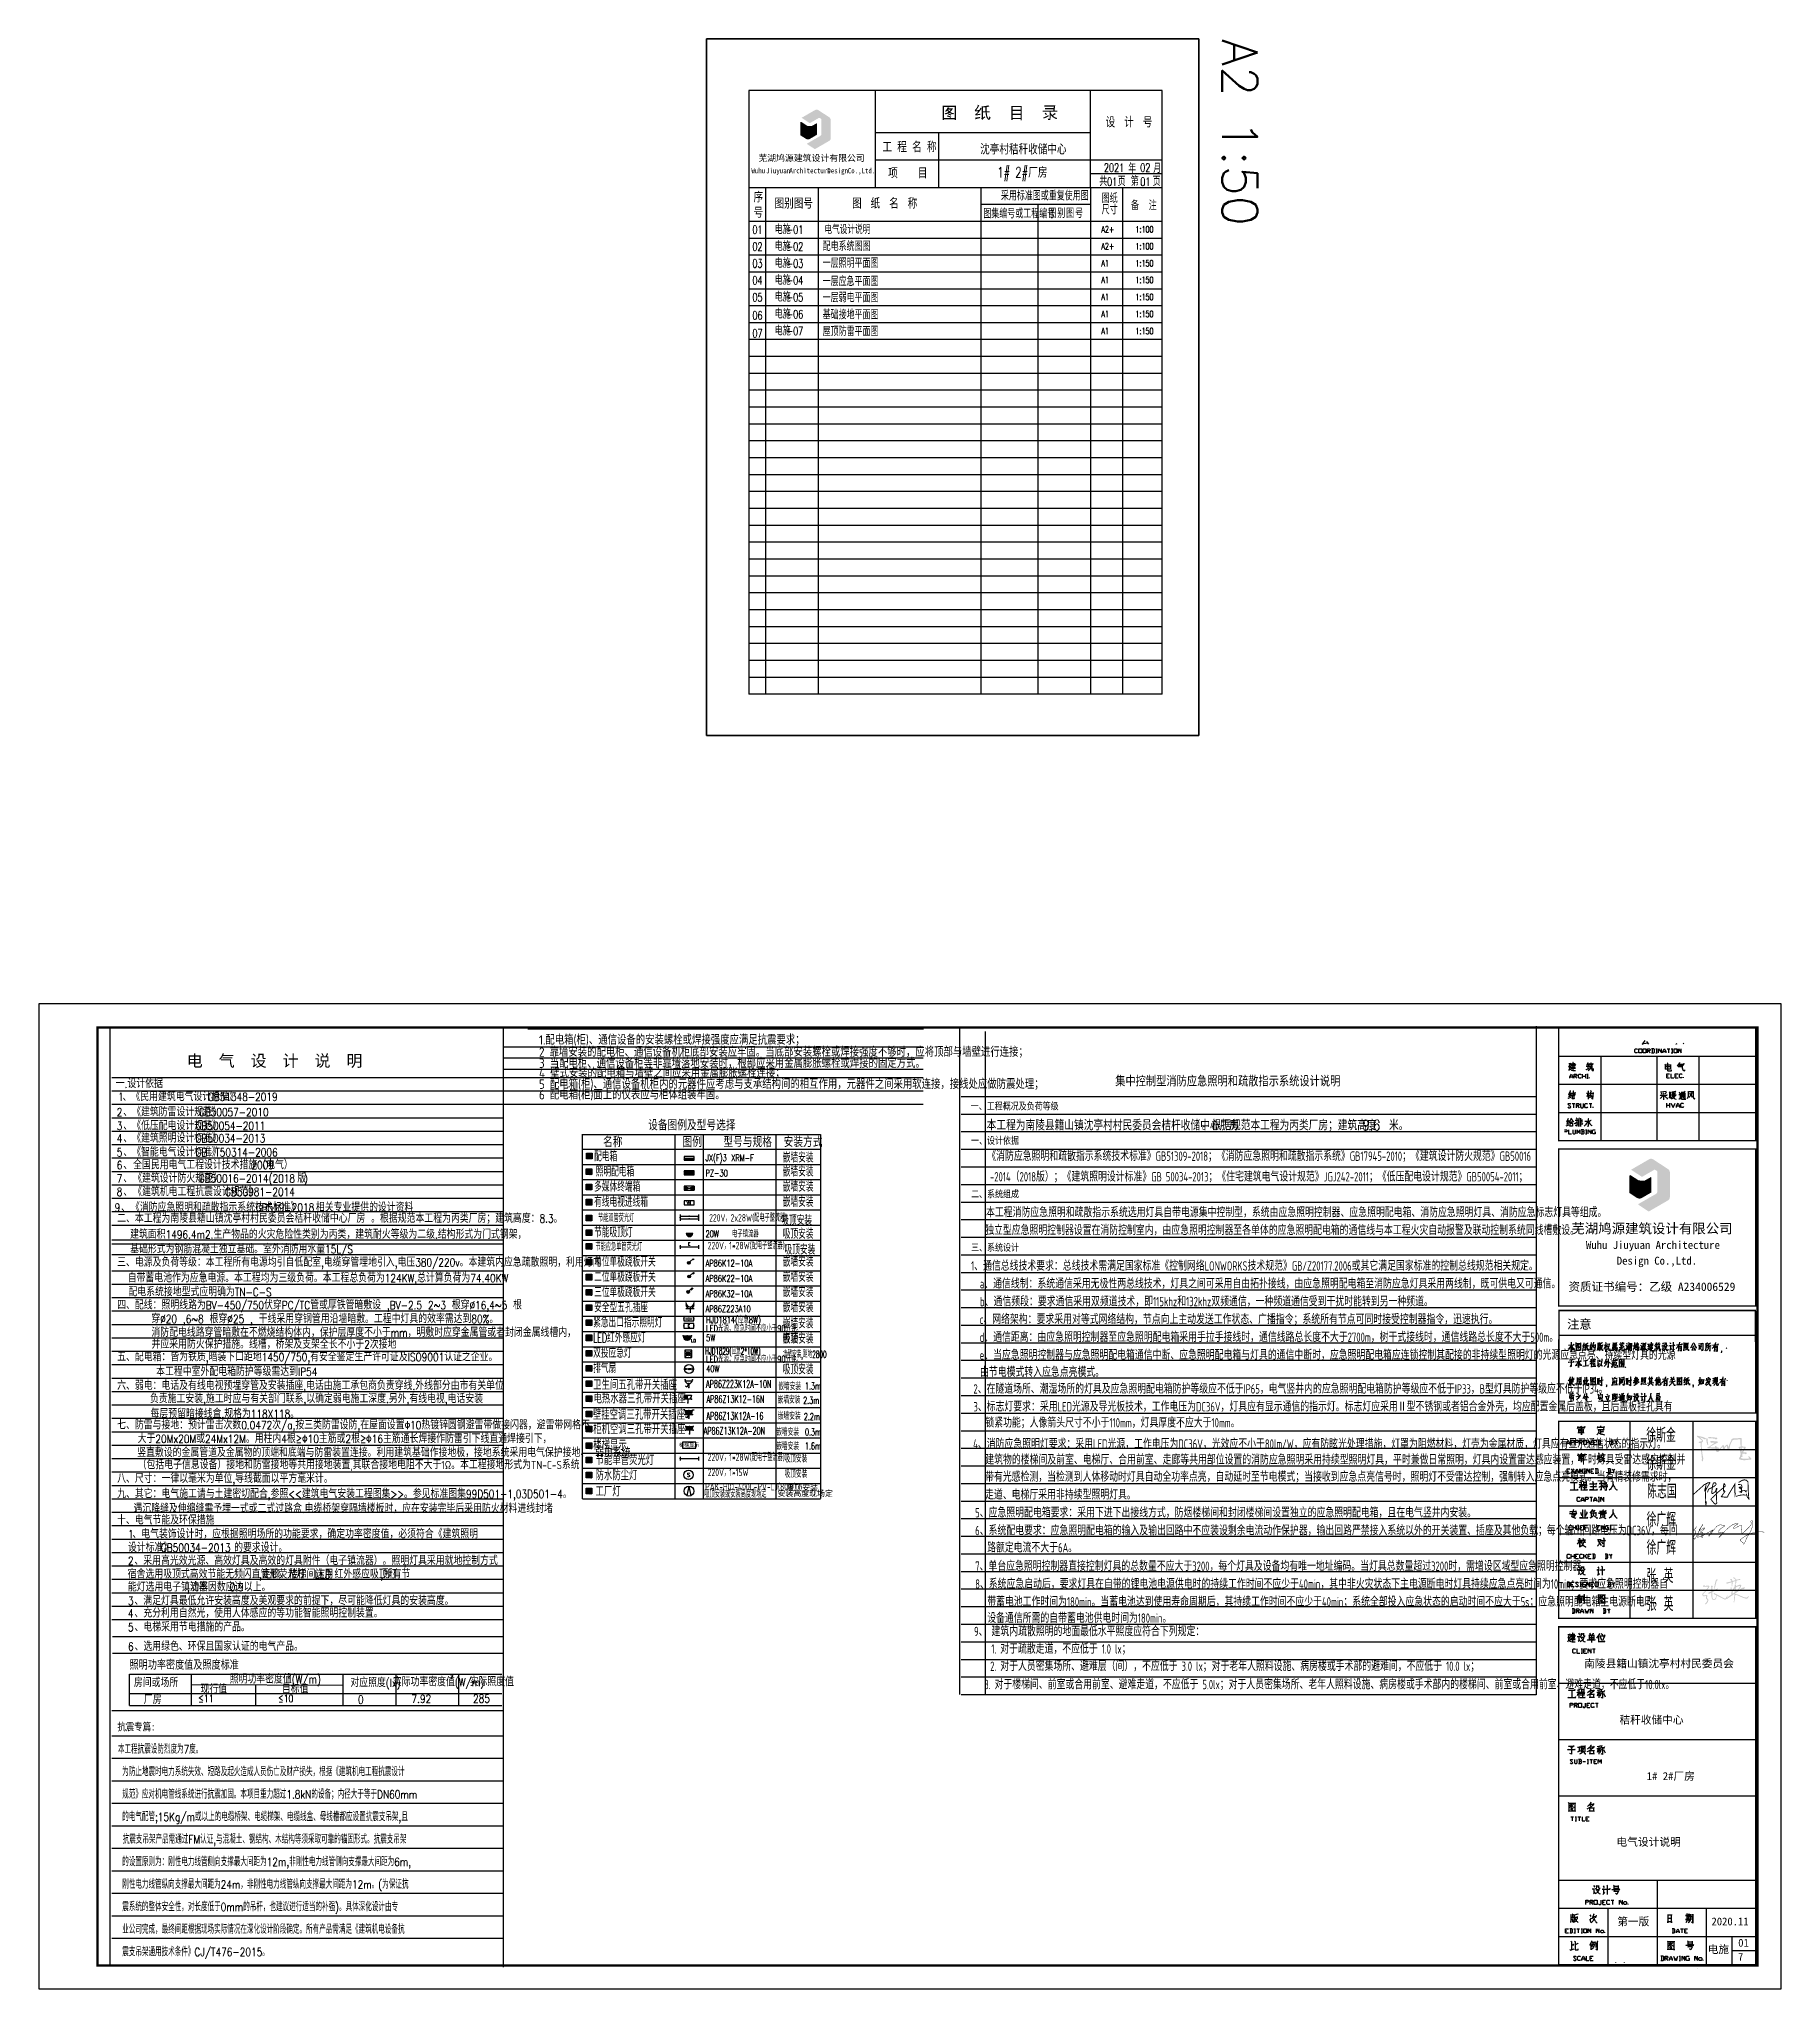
# Model space of a CAD drawing. Extents: x 12152 to 491505, y 111028 to 412681.
# Drawn here: x 12546 to 86846, y 329535 to 412681 of the extents above; entities that cross this region are included whole.
import ezdxf
from ezdxf.enums import TextEntityAlignment as Align

# ---------------------------------------------------------------- set-up
doc = ezdxf.new("R2010")
doc.units = 0
doc.header["$LTSCALE"] = 1000
doc.header["$MEASUREMENT"] = 0
doc.linetypes.add('CENTERX2', pattern=[4, 2.5, -0.5, 0.5, -0.5])
doc.linetypes.add('CONTINOUS', pattern=[0])
for name, color, linetype in [('E-说明格栅', 9, 'Continuous'), ('EQUIP', 3, 'Continuous'), ('EQUIP-动力', 3, 'Continuous'), ('EQUIP-照明', 3, 'Continuous'), ('LGT', 7, 'Continuous'), ('mytext', 7, 'Continuous'), ('PL', 4, 'Continuous'), ('PUB_TEXT', 7, 'Continuous'), ('PUB_TITLE', 4, 'Continuous'), ('TEL_TEXT', 7, 'Continuous'), ('TEL_TITLE', 7, 'Continuous'), ('TK', 7, 'Continuous'), ('TK-TEXT', 4, 'Continuous'), ('TS', 4, 'Continuous'), ('屋顶看线', 7, 'Continuous'), ('电气', 7, 'Continuous'), ('电气文字标注', 6, 'Continuous')]:
    doc.layers.add(name, color=color, linetype=linetype)
doc.layers.add('yichutu', color=7, linetype='Continuous', true_color=0xffffff, plot=False)
doc.styles.add('-黑体', font='simhei.ttf', dxfattribs={"width": 0.8})
doc.styles.add('_HZTXT', font='txt.shx', dxfattribs={"width": 0.8, "bigfont": 'hztxt.shx'})
doc.styles.add('_TCH_DIM', font='SIMPLEX', dxfattribs={"bigfont": 'GBCBIG'})
doc.styles.add('_TCH_LABEL', font='COMPLEX', dxfattribs={"bigfont": 'GBCBIG'})
doc.styles.add('_TEL_DIM', font='SIMPLEX', dxfattribs={"width": 0.8, "height": 3.5, "bigfont": 'HZTXT'})
doc.styles.add('DIM_FONT', font='SIMPLEX', dxfattribs={"width": 0.7, "bigfont": 'GBCBIG'})
doc.styles.add('HZ', font='rs.shx', dxfattribs={"width": 0.8, "bigfont": 'hztxt.shx'})
doc.styles.add('HZ_TXT', font='TXT.shx', dxfattribs={"bigfont": 'hztxt.shx'})
doc.styles.add('HZTXT', font='SIMPLEX', dxfattribs={"width": 0.8, "height": 500, "bigfont": 'HZTXT'})
doc.styles.add('ROMANC', font='romanc.shx', dxfattribs={"width": 0.7})
doc.styles.get("Standard").update_dxf_attribs({"font": 'gbenor.shx', "bigfont": 'gbcbig.shx'})
doc.styles.add('STYLE4', font='', dxfattribs={"width": 0.8})
doc.styles.add('TSSD_DIMENSION', font='Tssdeng.shx', dxfattribs={"width": 0.7, "bigfont": 'hztxt.shx'})
doc.styles.add('TSSD_REIN', font='pdatxt.shx', dxfattribs={"width": 0.7, "bigfont": 'tssdchn.shx'})
doc.styles.add('图签2', font='', dxfattribs={"height": 1000})
doc.styles.add('宋体', font='')
doc.styles.add('标准1', font='romans.shx', dxfattribs={"width": 0.7, "bigfont": 'GBHZFS.shx'})
doc.styles.get('STYLE4').set_extended_font_data('SimSun')
doc.styles.get('图签2').set_extended_font_data('SimSun')
doc.styles.get('宋体').set_extended_font_data('SimSun')

msp = doc.modelspace()

# ---------------------------------------------------------------- texts
for s, p in [('1.配电箱(柜)、通信设备的安装螺栓或焊接强度应满足抗震要求；    ', (33873.6, 369803.2)), ('2 靠墙安装的配电柜、通信设备机柜底部安装应牢固。当底部安装螺栓或焊接强度不够时，应将顶部与墙壁进行连接；', (33873.6, 369285.8)), ('3 当配电柜、通信设备柜等非靠墙落地安装时，根部应采用金属膨胀螺栓或焊接的固定方式。', (33873.6, 368810.7)), ('4 壁式安装的配电箱与墙壁之间应采用金属膨胀螺栓连接； ', (33873.6, 368391.9)), ('5 配电箱(柜)、通信设备机柜内的元器件应考虑与支承结构间的相互作用，元器件之间采用软连接，接线处应做防震处理；', (33873.6, 367916.7)), ('6 配电箱(柜)面上的仪表应与柜体组装牢固。', (33873.6, 367465.3))]:
    msp.add_text(s, height=400).set_placement(p)
at = {"style": 'HZ_TXT'}
for s, height, width, p in [('配电箱', 405, 0.6, (36224.3, 364829.7)), ('JX(F)3 XRM-F', 283.5, 0.6, (40973.6, 364829.7)), ('嵌墙安装', 405, 0.6, (44270.3, 364776.8)), ('照明配电箱', 405, 0.6, (36291.6, 364181.7)), ('PZ-30', 283.5, 0.6, (40973.6, 364181.7)), ('嵌墙安装', 405, 0.6, (44270.3, 364181.7)), ('多媒体终端箱', 405, 0.6, (36224.3, 363533.7)), ('嵌墙安装', 405, 0.6, (44270.3, 363533.7)), ('有线电视进线箱', 405, 0.6, (36224.3, 362885.7)), ('吸顶安装', 405, 0.6, (44207.8, 362105.3)), ('嵌墙安装', 405, 0.6, (44270.3, 362885.7)), ('节能吸顶灯', 405, 0.6, (36224.3, 361589.7)), ('20W   电子镇流器', 283.5, 0.6, (40973.6, 361589.7)), ('吸顶安装', 405, 0.6, (44270.3, 361525.2)), ('吸顶安装', 405, 0.6, (44343.7, 360852.5)), ('单位单极跷板开关', 405, 0.6, (36224.3, 360336.9)), ('二位单极跷板开关', 405, 0.6, (36224.3, 359688.9)), ('AP86K12-10A', 283.5, 0.6, (40973.6, 360336.9)), ('嵌墙安装', 405, 0.6, (44270.3, 360336.9)), ('嵌墙安装', 405, 0.6, (44270.3, 359688.9)), ('三位单极跷板开关', 405, 0.6, (36224.3, 359040.9)), ('AP86K22-10A', 283.5, 0.6, (40973.6, 359688.9)), ('AP86K32-10A', 283.5, 0.6, (40973.6, 359040.9)), ('嵌墙安装', 405, 0.6, (44270.3, 359040.9)), ('安全型五孔插座', 405, 0.6, (36224.3, 358392.9)), ('AP86Z223A10', 283.5, 0.6, (40973.6, 358392.9)), ('嵌墙安装', 405, 0.6, (44270.3, 358392.9)), ('紧急出口指示照明灯', 405, 0.6, (36183.1, 357749.1)), ('LED红外感应灯', 405, 0.6, (36183.1, 357101.1)), ('HJD1814(应急8W)', 283.5, 0.6, (40998.6, 357923.5)), ('LED光源，应急时间不应小于90分钟。', 283.5, 0.6, (40998.6, 357557.7)), ('嵌墙安装', 405, 0.6, (44270.3, 357704.3)), ('双投应急灯', 405, 0.6, (36183.1, 356453.1)), ('HJD1829(应急2*10W)', 283.5, 0.5, (40960.2, 356594.9)), ('5W', 283.5, 0.6, (40998.6, 357159.7)), ('墙壁安装,距地2800', 291.6, 0.5, (44270.3, 356451.9)), ('嵌墙安装', 405, 0.6, (44270.3, 357056.3)), ('吸顶安装', 405, 0.6, (44270.3, 357056.3)), ('排气扇', 405, 0.6, (36183.1, 355805.1)), ('40W', 283.5, 0.6, (40998.6, 355839.2)), ('LED光源，应急时间不应小于90分钟。', 283.5, 0.6, (40998.6, 356247.1)), ('吸顶安装', 405, 0.6, (44270.3, 355745.6)), ('卫生间五孔带开关插座', 441, 0.6, (36183, 355082.9)), ('AP86Z223K12A-10N', 315, 0.6, (40999.4, 355174.1)), ('嵌墙安装', 300, 0.6, (44076.9, 355071.5)), ('1.3m', 300, 0.6, (45215.7, 355092.2)), ('壁挂空调三孔带开关插座', 441, 0.6, (36172.1, 353810.4)), ('电热水器三孔带开关插座', 441, 0.6, (36198.4, 354501)), ('AP86Z13K12-16N', 315, 0.6, (41019.3, 354527.7)), ('嵌墙安装', 300, 0.6, (44051.2, 354501)), ('2.3m', 300, 0.6, (45138.7, 354478.8)), ('柜机空调三孔带开关插座', 441, 0.6, (36184.2, 353193.6)), ('AP86Z13K12A-20N', 315, 0.6, (40898, 353174.8)), ('AP86Z13K12A-16', 315, 0.6, (41017.4, 353810.4)), ('嵌墙安装', 300, 0.6, (43991.2, 353124.5)), ('嵌墙安装', 300, 0.6, (44061.4, 353810.4)), ('2.2m', 300, 0.6, (45167.2, 353788.3)), ('0.3m', 300, 0.6, (45215.1, 353134.3)), ('楼梯显示', 441, 0.6, (36184.2, 352513.6)), ('嵌墙安装', 300, 0.6, (43991.2, 352522.9)), ('1.6m', 300, 0.6, (45215.1, 352532.6)), ('节能单管荧光灯', 441, 0.6, (36283.9, 351875.7)), ('防水防尘灯', 441, 0.6, (36283.9, 351227.7)), ('吸顶安装', 300, 0.6, (44343.7, 351987)), ('工厂灯', 441, 0.6, (36283.9, 350537.6)), ('吸顶安装', 300, 0.6, (44343.7, 351339))]:
    msp.add_text(s, height=height, dxfattribs=dict(at, width=width)).set_placement(p)
at = {"width": 0.7}
for s, p in [('节能双管荧光灯', (36391.2, 362245)), ('220V，2x28W(配电子整流器) ', (41130.1, 362258.8)), ('节能应急单管荧光灯', (36283.9, 361018.1)), ('220V，1*28W(配电子整流器) ', (41070.2, 361078.6)), ('220V，1*28W(配电子整流器) ', (41070.2, 352052.9)), ('220V，1*15W', (41070.2, 351404.9)), ('PAK-H01-400L-PV-LJ(80W)', (40961, 350794.1)), ('吸顶安装或安装高度现场定', (40926.6, 350487.5))]:
    msp.add_text(s, height=315, dxfattribs=at).set_placement(p)
at = {"layer": 'EQUIP', "style": 'ROMANC', "width": 0.7}
msp.add_text('VH', height=121.5, dxfattribs=at).set_placement((40176.8, 362992.6))
at = {"layer": 'EQUIP-照明', "color": 0, "style": 'HZTXT', "width": 0.8}
for s, p in [('本工程为南陵县籍山镇沈亭村村民委员会桔杆收储中心厂房', (52964.8, 366145.5)), ('。根据规范本工程为丙类厂房；建筑高度：', (62146.2, 366145.5)), ('9.6', (68986.2, 366145.5)), ('米。', (70126.3, 366145.5))]:
    msp.add_text(s, height=450, rotation=0, dxfattribs=at).set_placement(p)
at = {"layer": 'EQUIP-照明', "color": 0, "style": 'TSSD_DIMENSION', "width": 0.7}
for s, p in [('《消防应急照明和疏散指示系统技术标准》GB51309-2018；《消防应急照明和疏散指示系统》GB17945-2010；《建筑设计防火规范》GB50016', (52991.5, 364846)), ('-2014（2018版）；《建筑照明设计标准》GB 50034-2013；《住宅建筑电气设计规范》JGJ242-2011；《低压配电设计规范》GB50054-2011；', (53108.9, 363966.8)), ('本工程消防应急照明和疏散指示系统选用灯具自带电源集中控制型，系统由应急照明控制器、应急照明配电箱、消防应急照明灯具、消防应急标志灯具等组成。', (52937.6, 362446.8)), ('独立型应急照明控制器设置在消防控制室内，由应急照明控制器至各单体的应急照明配电箱的通信线与本工程火灾自动报警及联动控制系统同线槽敷设。', (52902.8, 361686.8)), ('1、通信总线技术要求：总线技术需满足国家标准《控制网络LONWORKS技术规范》GB/Z20177.2006或其它满足国家标准的控制总线规范相关规定。', (52300.1, 360166.8)), ('a、通信线制：系统通信采用无极性两总线技术，灯具之间可采用自由拓扑接线，由应急照明配电箱至消防应急灯具采用两线制，既可供电又可通信。', (52675.5, 359406.8)), ('b、通信频段：要求通信采用双频道技术，即115khz和132khz双频通信，一种频道通信受到干扰时能转到另一种频道。', (52683.2, 358646.8)), ('c、网络架构：要求采用对等式网络结构，节点向上主动发送工作状态、广播指令；系统所有节点可同时接受控制器指令，迅速执行。', (52667.9, 357886.8)), ('d、通信距离：由应急照明控制器至应急照明配电箱采用手拉手接线时，通信线路总长度不大于2700m，树干式接线时，通信线路总长度不大于500m。', (52667.9, 357126.8)), ('e、当应急照明控制器与应急照明配电箱通信中断、应急照明配电箱与灯具的通信中断时，应急照明配电箱应连锁控制其配接的非持续型照明灯的光源应急点亮、持续型灯具的光源', (52667.9, 356366.8)), ('由节电模式转入应急点亮模式。', (52681.8, 355635.9)), ('2、在隧道场所、潮湿场所的灯具及应急照明配电箱防护等级应不低于IP65，电气竖井内的应急照明配电箱防护等级应不低于IP33，B型灯具防护等级应不低于IP34。', (52400.8, 354922.3)), ('3、标志灯要求：采用LED光源及导光板技术，工作电压为DC36V，灯具应有显示通信的指示灯。标志灯应采用Ⅱ型不锈钢或者铝合金外壳，均应配置金属后盖板，且后盖板挂孔具有', (52400.8, 354162.3)), ('锁紧功能；人像箭头尺寸不小于110mm，灯具厚度不应大于10mm。', (52910, 353478.2)), ('4、消防应急照明灯要求：采用LED光源，工作电压为DC36V，光效应不小于80lm/W，应有防眩光处理措施，灯罩为阻燃材料，灯壳为金属材质，灯具应有显示通信状态的指示灯。', (52390.2, 352574.2)), ('建筑物的楼梯间及前室、电梯厅、合用前室、走廊等共用部位设置的消防应急照明采用持续型照明灯具，平时兼做日常照明，灯具内设置雷达感应装置，平时灯具受雷达感应控制并', (52907.4, 351899.8)), ('带有光感检测，当检测到人体移动时灯具自动全功率点亮，自动延时至节电模式；当接收到应急点亮信号时，照明灯不受雷达控制，强制转入应急点亮模式。当有精装修需求时，', (52899.3, 351168.9)), ('5、应急照明配电箱要求：采用下进下出接线方式，防烟楼梯间和封闭楼梯间设置独立的应急照明配电箱，且在电气竖井内安装。', (52476, 349643.9)), ('走道、电梯厅采用非持续型照明灯具。', (52899.3, 350408.9)), ('6、系统配电要求：应急照明配电箱的输入及输出回路中不应装设剩余电流动作保护器，输出回路严禁接入系统以外的开关装置、插座及其他负载；每个输出回路电压为DC36V，每回', (52476, 348883.9)), ('路额定电流不大于6A。', (52985.2, 348153)), ('7、单台应急照明控制器直接控制灯具的总数量不应大于3200，每个灯具及设备均有唯一地址编码。当灯具总数量超过3200时，需增设区域型应急照明控制器。', (52476, 347363.9)), ('8、系统应急启动后，要求灯具在自带的锂电池电源供电时的持续工作时间不应少于40min，其中非火灾状态下主电源断电时灯具持续应急点亮时间为10min；要求应急照明控制器自', (52476, 346603.9)), ('带蓄电池工作时间为180min。当蓄电池达到使用寿命周期后，其持续工作时间不应少于40min；系统全部投入应急状态的启动时间不应大于5s；应急照明配电箱主电源断电时，', (52989.4, 345843.9)), ('设备通信所需的自带蓄电池供电时间为180min。', (52989.4, 345148.5)), ('9、 建筑内疏散照明的地面最低水平照度应符合下列规定：            ', (52426.7, 344579.9)), (' 1. 对于疏散走道，不应低于 1.0 lx； ', (52992.4, 343835)), (' 2. 对于人员密集场所、避难层（间），不应低于 3.0 lx；对于老年人照料设施、病房楼或手术部的避难间，不应低于 10.0 lx；  ', (52946, 343097.3)), ('    3. 对于楼梯间、前室或合用前室、避难走道，不应低于 5.0lx；对于人员密集场所、老年人照料设施、病房楼或手术部内的楼梯间、前室或合用前室、避难走道，不应低于10.0lx。', (52186.1, 342318.1))]:
    msp.add_text(s, height=400, dxfattribs=at).set_placement(p)
at = {"layer": 'mytext', "style": 'HZ'}
for s, p in [('吸顶安装', (44420.4, 350755.4)), ('安装高度现场定', (44045.5, 350519.1))]:
    msp.add_text(s, height=250, dxfattribs=at).set_placement(p)
at = {"layer": 'PUB_TEXT', "style": 'HZTXT', "width": 0.7}
for s, height, p in [('沈亭村秸秆收储中心', 450, (52686.8, 407755.6)), ('1# 2#厂房', 450, (53415.8, 406769.6)), ('2021', 360, (57966.9, 407013.1)), ('01', 360, (58101.3, 406412.9)), ('02', 360, (59515.6, 407013.1)), ('01', 360, (59518.1, 406412.9)), ('01', 360, (42972.5, 404369.1)), ('电施', 360, (43927.3, 404369.1)), ('-01', 360, (44431.3, 404369.1)), ('电气设计说明', 345.6, (46045.3, 404373)), ('A2+', 270, (57856.6, 404431.4)), ('1:100', 270, (59312.1, 404431.4)), ('02', 360, (42972.5, 403649.1)), ('03', 360, (42972.5, 402929.1)), ('电施', 360, (43927.3, 403649.1)), ('电施', 360, (43927.3, 402929.1)), ('-02', 360, (44431.3, 403649.1)), ('-03', 360, (44431.3, 402929.1)), ('一层照明平面图', 360, (45970.3, 402929.1)), ('配电系统图图', 360, (45970.3, 403649.1)), ('A2+', 270, (57856.6, 403711.4)), ('1:100', 270, (59312.1, 403711.4)), ('04', 360, (42972.5, 402209.1)), ('电施', 360, (43927.3, 402209.1)), ('-04', 360, (44431.3, 402209.1)), ('一层应急平面图', 360, (45970.3, 402151)), ('A1', 270, (57856.6, 402985.7)), ('A1', 270, (57856.6, 402274.9)), ('1:150', 270, (59312.1, 402985.7)), ('1:150', 270, (59312.1, 402274.9)), ('05', 360, (42972.5, 401489.1)), ('电施', 360, (43927.3, 401489.1)), ('-05', 360, (44431.3, 401489.1)), ('一层弱电平面图', 360, (45970.3, 401461.4)), ('A1', 270, (57856.6, 401547.9)), ('1:150', 270, (59312.1, 401547.9)), ('06', 360, (42972.5, 400715.1)), ('电施', 360, (43927.3, 400765.1)), ('-06', 360, (44431.3, 400765.1)), ('基础接地平面图', 360, (45970.3, 400733.3)), ('A1', 270, (57856.6, 400822.3)), ('1:150', 270, (59312.1, 400822.3)), ('07', 360, (42972.5, 399949.2)), ('电施', 360, (43927.3, 400049.6)), ('-07', 360, (44431.3, 400049.6)), ('屋顶防雷平面图', 360, (45970.3, 400016.8)), ('A1', 270, (57856.6, 400090.8)), ('1:150', 270, (59312.1, 400090.8))]:
    msp.add_text(s, height=height, dxfattribs=at).set_placement(p)
at = {"layer": 'PUB_TITLE', "style": '图签2'}
for s, height, p in [('芜湖鸠源建筑设计有限公司', 270, (43229.5, 407469.5, -108)), ('电气设计说明', 336, (79826, 335638.1)), ('01', 334.13, (85019.4, 331339.1))]:
    msp.add_text(s, height=height, dxfattribs=at).set_placement(p)
at = {"layer": 'PUB_TITLE'}
for s, height, style, width, p in [('Wuhu', 225, 'STYLE4', 0.8, (42932.1, 406953.2, -108)), ('Jiuyuan', 225, 'STYLE4', 0.8, (43554.8, 406953.2, -108)), ('Architecture', 225, 'STYLE4', 0.8, (44551.1, 406953.2, -108)), ('Design', 225, 'STYLE4', 0.8, (46170.1, 406953.2, -108)), ('Co.,Ltd.', 225, 'STYLE4', 0.8, (47041.9, 406953.2, -108)), ('芜湖鸠源建筑设计有限公司', 420, '图签2', 1, (77904, 361752.4)), ('Wuhu Jiuyuan Architecture', 336, 'STYLE4', 1, (78526.3, 361091.7)), (' Design Co.,Ltd.', 336, 'STYLE4', 1, (79611.2, 360421.4)), ('资质证书编号：乙级 A234006529', 360, 'STYLE4', 1, (77784.2, 359298.6)), ('注意', 384, '图签2', 1, (77720.9, 357691))]:
    msp.add_text(s, height=height, dxfattribs=dict(at, style=style, width=width)).set_placement(p)
at = {"layer": 'TEL_TEXT', "style": '宋体'}
msp.add_text('电  气  设  计  说  明', height=500, dxfattribs=at).set_placement((18847.6, 368864.8))
at = {"layer": 'TEL_TEXT', "width": 0.8}
for s, height, style, p in [('一.设计依据', 350, '_HZTXT', (15819.9, 367958.3)), ('1', 350, '_HZTXT', (15922.9, 367400.5)), ('、《民用建筑电气设计标准》', 350, '_HZTXT', (16109.6, 367400.5)), ('GB51348-2019', 350, '_HZTXT', (19749.6, 367400.5)), ('2', 350, '_HZTXT', (15862.7, 366747.8)), ('、《建筑防雷设计规范》', 350, '_HZTXT', (16142.7, 366747.8)), ('GB50057-2010', 350, '_HZTXT', (19363.8, 366747.8)), ('3', 350, '_HZTXT', (15862.7, 366162.9)), ('4', 350, '_HZTXT', (15862.7, 365631.4)), ('、《低压配电设计规范》', 350, '_HZTXT', (16142.7, 366162.9)), ('、《建筑照明设计标准》', 350, '_HZTXT', (16142.7, 365631.4)), ('GB50054-2011', 350, '_HZTXT', (19222.7, 366162.9)), ('GB50034-2013', 350, '_HZTXT', (19222.7, 365631.4)), ('5', 350, '_HZTXT', (15862.7, 365035.4)), ('、《智能电气设计标准》', 350, '_HZTXT', (16142.7, 365035.4)), ('GB', 350, '_HZTXT', (19222.7, 365035.4)), ('／', 350, '_HZTXT', (19782.7, 365035.4)), ('T50314-2006', 350, '_HZTXT', (20062.7, 365035.4)), ('7', 350, '_HZTXT', (15862.7, 363918.7)), ('6', 350, '_HZTXT', (15862.7, 364490.8)), ('、', 350, '_HZTXT', (16142.7, 364490.8)), ('全国民用电气工程设计技术措施（电气）', 350, '_HZTXT', (16563.8, 364490.8)), ('《建筑设计防火规范》', 350, '_HZTXT', (16563.8, 363918.7)), ('GB50016-2014(2018', 350, '_HZTXT', (19363.8, 363918.7)), ('2009', 350, '_HZTXT', (21603.8, 364490.8)), ('版', 350, '_HZTXT', (23563.8, 363918.7)), (')', 350, '_HZTXT', (23843.8, 363918.7)), ('8', 350, '_HZTXT', (15862.7, 363346.6)), ('、', 350, '_HZTXT', (16142.7, 363918.7)), ('、', 350, '_HZTXT', (16142.7, 363346.6)), ('《建筑机电工程抗震设计规范》', 350, '_HZTXT', (16563.8, 363346.6)), ('GB50981-2014', 350, '_HZTXT', (20483.8, 363346.6)), ('9', 350, '_HZTXT', (15768.5, 362682.5)), ('二、本工程为南陵县籍山镇沈亭村村民委员会秸秆收储中心厂房 。根据规范本工程为丙类厂房；建筑高度：8.3。', 350, '_HZTXT', (15879.7, 362209)), ('、', 350, '_HZTXT', (16048.5, 362682.5)), ('《消防应急照明和疏散指示系统技术标准》', 350, '_HZTXT', (16469.6, 362682.5)), ('GB519-2018', 350, '_HZTXT', (21789.6, 362682.5)), ('相关专业提供的设计资料', 350, '_HZTXT', (24356.3, 362682.5)), ('建筑面积1496.4m2.生产物品的火灾危险性类别为丙类，建筑耐火等级为二级.结构形式为门式钢架，', 350, '_HZTXT', (16434.4, 361531.1)), ('基础形式为钢筋混凝土独立基础。室外消防用水量15L/S  ', 350, '_HZTXT', (16434.4, 360903.2)), ('三、电源及负荷等级：本工程所有电源均引自低配室,电缆穿管埋地引入,电压380/220v。本建筑内应急疏散照明，利用灯内', 350, '_HZTXT', (15879.7, 360339.4)), ('自带蓄电池作为应急电源。本工程均为三级负荷。本工程总负荷为124KW,总计算负荷为74.40KW', 350, '_HZTXT', (16331.7, 359671)), ('配电系统接地型式应明确为TN-C-S', 350, '_HZTXT', (16363.4, 359075.5)), ('四、配线：照明线路为BV-450/750伏穿PC/TC管或厚铁管暗敷设 ,BV-2.5 2~3 根穿%%C16,4~5 根', 350, '_HZTXT', (15879.7, 358515.8)), ('穿%%C20 ,6~8 根穿%%C25 , 干线采用穿钢管用沿墙暗敷。工程中灯具的效率需达到80%%%。', 350, '_HZTXT', (17337.1, 357928.1)), ('消防配电线路穿管暗敷在不燃烧结构体内，保护层厚度不小于mm，明敷时应穿金属管或者封闭金属线槽内，', 350, '_HZTXT', (17341.2, 357346.1)), ('五、配电箱：皆为铁质,暗装下口距地1450/750,有安全鉴定生产许可证及ISO9001认证之企业。', 350, '_HZTXT', (15879.7, 356305.1)), ('并应采用防火保护措施。线槽，桥架及支架全长不小于2次接地', 350, '_HZTXT', (17345.4, 356842.1)), ('本工程中室外配电箱防护等级需达到IP54', 350, '_HZTXT', (17544.8, 355676.7)), ('六、弱电：电话及有线电视预埋穿管及安装插座,电话由施工承包商负责穿线.外线部分由市有关单位', 350, '_HZTXT', (15879.7, 355083.6)), ('负责施工安装,施工时应与有关部门联系,以确定弱电施工深度.另外,有线电视,电话安装', 350, '_HZTXT', (17279.8, 354520.9)), ('每层预留暗接线盒,规格为118X118。', 350, '_HZTXT', (17302.3, 353880.6)), ('七、防雷与接地：预计雷击次数0.0472次/a,按三类防雷设防,在屋面设置Φ10热镀锌圆钢避雷带做接闪器，避雷带网格不', 350, '_HZTXT', (15879.7, 353400)), ('竖直敷设的金属管道及金属物的顶端和底端与防雷装置连接。利用建筑基础作接地极，接地系统采用电气保护接地、 弱电系统', 350, '_HZTXT', (16736.9, 352224.2)), ('大于20Mx20M或24Mx12M。用柱内4根≥Φ10主筋或2根≥Φ16主筋通长焊接作防雷引下线直通焊接引下，', 350, '_HZTXT', (16755.8, 352816.4)), ('（包括电子信息设备）接地和防雷接地等共用接地装置,其联合接地电阻不大于1Ω。本工程接地形式为TN-C-S系统', 350, '_HZTXT', (16755.3, 351703.2)), ('八、尺寸：一律以毫米为单位,导线截面以平方毫米计。', 350, '_HZTXT', (15879.7, 351116.5)), ('九、其它：电气施工请与土建密切配合,参照<<建筑电气安装工程图集>>。参见标准图集99D501-1,03D501-4。', 350, '_HZTXT', (15879.7, 350467.1)), (' 遇沉降缝及伸缩缝需予埋一式或二式过路盒.电缆桥架穿隔墙楼板时，应在安装完毕后采用防火材料进线封堵', 350, '_HZTXT', (16327.3, 349838.4)), ('十、电气节能及环保措施', 350, '_HZTXT', (15875.1, 349345.8)), ('设计标准》', 350, '_HZTXT', (16341.8, 348175.1)), ('1', 350, '_HZTXT', (16344.2, 348753.6)), ('、电气装饰设计时，应根据照明场所的功能要求，确定功率密度值，必须符合《建筑照明', 350, '_HZTXT', (16530.9, 348753.6)), ('GB50034-2013', 350, '_HZTXT', (17741.8, 348175.1)), ('的要求设计。', 350, '_HZTXT', (20868.5, 348175.1)), ('2', 350, '_HZTXT', (16337.7, 347616.1)), ('、采用高光效光源、高效灯具及高效的灯具附件（电子镇流器）。照明灯具采用就地控制方式', 350, '_HZTXT', (16617.7, 347616.1)), (',', 350, '_HZTXT', (28097.7, 347616.1)), ('宿舍选用吸顶式高效节能无频闪直管形荧光灯', 350, '_HZTXT', (16330.5, 347044.7)), ('能灯选用电子镇流器', 350, '_HZTXT', (16337.7, 346493.6)), ('功率因数应达', 350, '_HZTXT', (18997.7, 346493.6)), ('0.9', 350, '_HZTXT', (20677.7, 346493.6)), ('以上。', 350, '_HZTXT', (21284.4, 346493.6)), (',', 350, '_HZTXT', (21930.5, 347044.7)), ('走廊、楼梯间选用', 350, '_HZTXT', (22070.5, 347044.7)), ('LED', 350, '_HZTXT', (24310.5, 347044.7)), ('红外感应吸顶灯', 350, '_HZTXT', (25150.5, 347044.7)), (',', 350, '_HZTXT', (27110.5, 347044.7)), ('所有节', 350, '_HZTXT', (27250.5, 347044.7)), ('3', 350, '_HZTXT', (16337.7, 345907.7)), ('、满足灯具最低允许安装高度及美观要求的前提下，尽可能降低灯具的安装高度。', 350, '_HZTXT', (16617.7, 345907.7)), (',', 350, '_HZTXT', (18857.7, 346493.6)), ('4', 350, '_HZTXT', (16337.7, 345377.6)), ('5', 350, '_HZTXT', (16342.5, 344783.1)), ('、充分利用自然光，使用人体感应的等功能智能照明控制装置。', 350, '_HZTXT', (16617.7, 345377.6)), ('、电梯采用节电措施的产品。', 350, '_HZTXT', (16622.5, 344783.1)), ('6', 350, '_HZTXT', (16342.5, 343959.4)), ('、选用绿色、环保且国家认证的电气产品。', 350, '_HZTXT', (16622.5, 343959.4)), ('照明功率密度值及照度标准', 360, '_HZTXT', (16407.3, 343157.4)), ('房间或场所', 350, '_HZTXT', (16593.7, 342415.3)), ('照明功率密度值(W/m)', 350, '_HZTXT', (20679.2, 342566.8)), ('2', 175, '_HZTXT', (23159.9, 342793.6)), ('对应照度(lx)', 350, '_HZTXT', (25826.1, 342415.3)), ('实际功率密度值(W/m)', 350, '_HZTXT', (27639, 342445)), ('2', 175, '_HZTXT', (30089.7, 342766.6)), ('实际照度值', 350, '_HZTXT', (30912.9, 342451.5)), ('厂房', 350, '_HZTXT', (17018.1, 341686)), ('≤', 300, 'HZTXT', (19342, 341771.8)), ('现行值', 350, '_HZTXT', (19436.1, 342138)), ('11', 300, 'HZTXT', (19582, 341771.8)), ('≤', 300, 'HZTXT', (22743.7, 341771.8)), ('目标值', 350, '_HZTXT', (22904.5, 342138)), ('10', 300, 'HZTXT', (22983.7, 341771.8)), ('0', 350, '_HZTXT', (26148.7, 341698.3)), ('7.92', 350, '_HZTXT', (28433.3, 341732.7)), ('285', 350, '_HZTXT', (31061, 341743))]:
    msp.add_text(s, height=height, dxfattribs=dict(at, style=style)).set_placement(p)
at = {"layer": 'TEL_TEXT', "style": '_HZTXT', "width": 0.8}
for s, p in [('名称', (36605.8, 365429.2)), ('设备图例及型号选择', (38527.4, 366146.5)), ('图例', (39994.2, 365429.2)), ('型号与规格', (41736.4, 365429.2)), ('安装方式', (44307, 365429.2))]:
    msp.add_text(s, height=450, rotation=0, dxfattribs=at).set_placement(p)
at = {"layer": 'TK-TEXT', "style": 'HZTXT', "width": 0.7}
for s, height, p in [('设', 450, (58042.5, 408911.8)), ('计', 450, (58833.7, 408911.8)), ('号', 450, (59625, 408911.8)), ('工', 450, (48520.5, 407854.4)), ('程', 450, (49152.9, 407854.4)), ('名', 450, (49785.4, 407854.4)), ('称', 450, (50417.9, 407854.4)), ('项', 450, (48763.6, 406741.3)), ('目', 450, (50031, 406741.3)), ('共', 360, (57771.2, 406416.2)), ('页', 360, (58552.3, 406416.2)), ('年', 360, (59002.1, 406970.9)), ('第', 360, (59111.2, 406423.9)), ('页', 360, (60039.6, 406416.2)), ('月', 360, (60068.9, 406970.9)), ('序', 450, (43023, 405713.7)), ('图别图号', 450, (43917, 405446.6)), ('图', 450, (47223.6, 405446.6)), ('纸', 450, (48014.8, 405446.6)), ('名', 450, (48806, 405446.6)), ('称', 450, (49597.3, 405446.6)), ('采用标准图或重复使用图', 360, (53574.3, 405802.4)), ('图纸', 360, (57874.3, 405697.9)), ('备', 360, (59119, 405388.6)), ('注', 360, (59879, 405388.6)), ('号', 450, (43023, 405057.4)), ('图集编号或工程编号', 360, (52826, 405039.9)), ('图', 360, (55597.9, 405057.6)), ('别', 360, (55976.9, 405057.6)), ('图', 360, (56355.9, 405057.6)), ('号', 360, (56734.9, 405057.6)), ('尺寸', 360, (57869.1, 405208.1))]:
    msp.add_text(s, height=height, dxfattribs=at).set_placement(p)
at = {"layer": 'TS', "linetype": 'CONTINOUS', "style": '-黑体', "width": 0.8}
msp.add_text('抗震专篇:', height=320, dxfattribs=at).set_placement((15891.5, 340557.9))
at = {"layer": '电气', "color": 7, "style": '标准1', "width": 0.8}
for s, p in [('本工程抗震设防烈度为7度。', (15912.9, 339577.2)), ('  为防止地震时电力系统失效、短路及起火造成人员伤亡及财产损失，根据《建筑机电工程抗震设计', (15712.4, 338617.2)), ('  规范》应对机电管线系统进行抗震加固。本项目重力超过1.8kN的设备；内径大于等于DN60mm', (15712.4, 337657.2)), ('  的电气配管;15Kg/m或以上的电缆桥架、电缆梯架、电缆线盒、母线槽都应设置抗震支吊架,且', (15712.4, 336697.2)), ('  抗震支吊架产品需通过FM认证,与混凝土、钢结构、木结构等须采取可靠的锚固形式。抗震支吊架', (15731.1, 335737.2)), ('  的设置原则为：刚性电力线管侧向支撑最大间距为12m,非刚性电力线管侧向支撑最大间距为6m,', (15712.4, 334777.2)), ('  刚性电力线管纵向支撑最大间距为24m，非刚性电力线管纵向支撑最大间距为12m。(为保证抗', (15711.6, 333817.2)), ('  震系统的整体安全性，对长度低于0mm的吊杆，也建议进行适当的补强)。具体深化设计由专', (15712.4, 332857.2)), ('  业公司完成，最终间距根据现场实际情况在深化设计阶段确定。所有产品需满足《建筑机电设备抗', (15712.4, 331897.2)), ('  震支吊架通用技术条件》CJ/T476-2015。', (15712.4, 330937.2))]:
    msp.add_text(s, height=350, dxfattribs=at).set_placement(p)
at = {"layer": '电气文字标注', "style": '宋体', "width": 0.8}
msp.add_text('集中控制型消防应急照明和疏散指示系统设计说明', height=400, dxfattribs=at).set_placement((58447.6, 368061.3))
at = {"layer": '电气文字标注', "color": 0, "style": '宋体', "width": 0.8}
for s, p in [('一、工程概况及负荷等级', (52289.2, 367032)), ('一、设计依据', (52300.1, 365563.4)), ('二、系统组成', (52300.1, 363283.4)), ('三、系统设计', (52300.1, 361003.4))]:
    msp.add_text(s, height=304, dxfattribs=at).set_placement(p)

# ---------------------------------------------------------------- blocks, each defined once
blk = doc.blocks.new('yct-594-420-29700-21000-50-2000.0')
at = {"layer": 'yichutu', "color": 7, "true_color": 0xffffff}
blk.add_lwpolyline([(0, 0), (0, 21000), (29700, 21000), (29700, 0)], close=True, dxfattribs=at)
at = {"layer": 'yichutu', "color": 7, "true_color": 0xffffff, "style": '_TEL_DIM'}
blk.add_text('A2 1:50', height=1500, dxfattribs=at).set_placement((0, 22000))
blk = doc.blocks.new('*X283')
at = {"color": 0}
for p, q in [((-250, 33), (-183, 100)), ((-250, 68), (-218, 100)), ((-247, 0), (-147, 100)), ((-212, 0), (-112, 100)), ((-177, 0), (-77, 100)), ((-141, 0), (-41, 100)), ((-106, 0), (-6, 100)), ((-71, 0), (29, 100)), ((-35, 0), (65, 100)), ((0, 0), (100, 100)), ((35, 0), (135, 100)), ((71, 0), (171, 100)), ((106, 0), (206, 100)), ((141, 0), (241, 100)), ((177, 0), (250, 73)), ((212, 0), (250, 38)), ((247, 0), (250, 3))]:
    blk.add_line(p, q, dxfattribs=at)
blk = doc.blocks.new('_LINKPT1')
blk.add_line((0, 0), (0, 0))
blk = doc.blocks.new('M_Z1')
for p, q in [((-0.75, 0.6), (-0.75, 0)), ((0.75, 0.6), (-0.75, 0.6)), ((-0.75, 0.3), (0.75, 0.3)), ((-0.75, 0), (0.75, 0)), ((0.75, 0), (0.75, 0.6))]:
    blk.add_line(p, q)
at = {"const_width": 0.3}
blk.add_lwpolyline([(-0.75, 0.15), (0.75, 0.15)], dxfattribs=at)
at = {"xscale": 0.003, "yscale": 0.003, "zscale": 0.003}
blk.add_blockref('*X283', (0, 0), dxfattribs=at)
for p in [(-0.75, 0.3), (0, 0.6), (0, 0), (0.75, 0.3)]:
    blk.add_blockref('_LINKPT1', p)
at = {"width": 0.8, "flags": 9}
blk.add_attdef('A', (0, 0), '', height=0.00003, dxfattribs=at)
blk.add_attdef('A', (0, 0), '', height=0.00003, dxfattribs=at)
blk = doc.blocks.new('M_I5GQT')
for p, q in [((-0.75, 0.6), (0.75, 0)), ((-0.75, 0), (0.75, 0.6)), ((0.75, 0.6), (-0.75, 0.6)), ((-0.75, 0.6), (-0.75, 0)), ((-0.75, 0), (0.75, 0)), ((0.75, 0.6), (0.75, 0))]:
    blk.add_line(p, q)
for points in [[(-0.75, 0.6), (0, 0.3), (-0.75, 0)], [(0.75, 0.6), (0, 0.3), (0.75, 0)]]:
    blk.add_solid(points)
for p in [(-0.75, 0.3), (0, 0.6), (0, 0), (0.75, 0.3)]:
    blk.add_blockref('_LINKPT1', p)
at = {"width": 0.8, "flags": 9}
blk.add_attdef('A', (0, 0), '', height=0.00002, dxfattribs=at)
blk = doc.blocks.new('M_I0')
for p, q in [((0.75, 0.6), (-0.75, 0.6)), ((-0.75, 0.6), (-0.75, 0)), ((-0.75, 0), (0.75, 0)), ((0.75, 0), (0.75, 0.6))]:
    blk.add_line(p, q)
for p in [(-0.75, 0.3), (0, 0.6), (0, 0), (0.75, 0.3)]:
    blk.add_blockref('_LINKPT1', p)
at = {"width": 0.8, "flags": 9}
blk.add_attdef('A', (0, 0), '', height=0.00003, dxfattribs=at)
blk = doc.blocks.new('*X277')
at = {"color": 0}
for p, q in [((-250, 33), (-83, 200)), ((-250, 68), (-118, 200)), ((-250, 104), (-154, 200)), ((-250, 139), (-189, 200)), ((-250, 174), (-224, 200)), ((-247, 0), (-47, 200)), ((-212, 0), (-12, 200)), ((-177, 0), (23, 200)), ((-141, 0), (59, 200)), ((-106, 0), (94, 200)), ((-71, 0), (129, 200)), ((-35, 0), (165, 200)), ((0, 0), (200, 200)), ((35, 0), (235, 200)), ((71, 0), (250, 179)), ((106, 0), (250, 144)), ((141, 0), (250, 109)), ((177, 0), (250, 73)), ((212, 0), (250, 38)), ((247, 0), (250, 3))]:
    blk.add_line(p, q, dxfattribs=at)
blk = doc.blocks.new('M_Z3')
for p, q in [((-0.75, 0.6), (-0.75, 0)), ((0.75, 0.6), (-0.75, 0.6)), ((-0.75, 0), (0.75, 0)), ((0.75, 0), (0.75, 0.6))]:
    blk.add_line(p, q)
at = {"const_width": 0.6}
blk.add_lwpolyline([(-0.75, 0.3), (0.75, 0.3)], dxfattribs=at)
at = {"xscale": 0.003, "yscale": 0.003, "zscale": 0.003}
blk.add_blockref('*X277', (0, 0), dxfattribs=at)
for p in [(-0.75, 0.3), (0, 0.6), (0, 0), (0.75, 0.3)]:
    blk.add_blockref('_LINKPT1', p)
at = {"width": 0.8, "flags": 9}
blk.add_attdef('A', (0, 0), '', height=0.00003, dxfattribs=at)
blk = doc.blocks.new('M_Y18TZW')
blk.add_line((-0.5, 0), (0.5, 0))
blk.add_arc((0, 0), 0.5, 180, 0)
for points in [[(0.43, -0.25), (-0.43, -0.25), (0.5, 0), (-0.5, 0)], [(0.25, -0.43), (-0.25, -0.43), (0.43, -0.25), (-0.43, -0.25)], [(0, -0.5), (0, -0.5), (0.25, -0.43), (-0.25, -0.43)]]:
    blk.add_solid(points)
for p in [(-0.5, 0), (-0.5, 0), (-0.5, 0), (0.5, 0), (0.5, 0), (0.5, 0), (0, -0.5), (0, -0.5), (0, -0.5)]:
    blk.add_blockref('_LINKPT1', p)
at = {"width": 0.8, "flags": 9}
blk.add_attdef('A', (0, 0), '', height=0.00002, dxfattribs=at)
blk = doc.blocks.new('M_X6')
for p, q in [((0.15, 0.36), (0.63, 0.83)), ((0.51, 0.72), (0.65, 0.58)), ((0.63, 0.83), (0.77, 0.69))]:
    blk.add_line(p, q)
blk.add_circle((0, 0.21), 0.208)
for points in [[(-0.18, 0.31), (0.18, 0.31), (-0.21, 0.21), (0.21, 0.21)], [(-0.18, 0.1), (0.18, 0.1), (-0.21, 0.21), (0.21, 0.21)], [(-0.1, 0.39), (0.1, 0.39), (-0.18, 0.31), (0.18, 0.31)], [(-0.1, 0.03), (0.1, 0.03), (-0.18, 0.1), (0.18, 0.1)], [(0, 0.42), (0, 0.42), (-0.1, 0.39), (0.1, 0.39)], [(0, 0), (0, 0), (-0.1, 0.03), (0.1, 0.03)]]:
    blk.add_solid(points)
for p in [(-0.21, 0.21), (0, 0.42), (0.21, 0.21), (0, 0)]:
    blk.add_blockref('_LINKPT1', p)
at = {"width": 0.8, "flags": 9}
blk.add_attdef('A', (0, 0), '', height=0.00002, dxfattribs=at)
blk = doc.blocks.new('M_X10')
for p, q in [((0.15, 0.36), (0.63, 0.83)), ((0.4, 0.61), (0.54, 0.47)), ((0.51, 0.72), (0.65, 0.58)), ((0.63, 0.83), (0.77, 0.69))]:
    blk.add_line(p, q)
blk.add_circle((0, 0.21), 0.208)
for points in [[(-0.18, 0.31), (0.18, 0.31), (-0.21, 0.21), (0.21, 0.21)], [(-0.18, 0.1), (0.18, 0.1), (-0.21, 0.21), (0.21, 0.21)], [(-0.1, 0.39), (0.1, 0.39), (-0.18, 0.31), (0.18, 0.31)], [(-0.1, 0.03), (0.1, 0.03), (-0.18, 0.1), (0.18, 0.1)], [(0, 0.42), (0, 0.42), (-0.1, 0.39), (0.1, 0.39)], [(0, 0), (0, 0), (-0.1, 0.03), (0.1, 0.03)]]:
    blk.add_solid(points)
for p in [(-0.21, 0.21), (0, 0.42), (0.21, 0.21), (0, 0)]:
    blk.add_blockref('_LINKPT1', p)
at = {"width": 0.8, "flags": 9}
blk.add_attdef('A', (0, 0), '', height=0.00002, dxfattribs=at)
blk = doc.blocks.new('M_X2')
for p, q in [((0.15, 0.36), (0.63, 0.83)), ((0.63, 0.83), (0.77, 0.69))]:
    blk.add_line(p, q)
blk.add_circle((0, 0.21), 0.208)
for points in [[(-0.18, 0.31), (0.18, 0.31), (-0.21, 0.21), (0.21, 0.21)], [(-0.18, 0.1), (0.18, 0.1), (-0.21, 0.21), (0.21, 0.21)], [(-0.1, 0.39), (0.1, 0.39), (-0.18, 0.31), (0.18, 0.31)], [(-0.1, 0.03), (0.1, 0.03), (-0.18, 0.1), (0.18, 0.1)], [(0, 0.42), (0, 0.42), (-0.1, 0.39), (0.1, 0.39)], [(0, 0), (0, 0), (-0.1, 0.03), (0.1, 0.03)]]:
    blk.add_solid(points)
for p in [(-0.21, 0.21), (0, 0.42), (0.21, 0.21), (0, 0)]:
    blk.add_blockref('_LINKPT1', p)
at = {"width": 0.8, "flags": 9}
blk.add_attdef('A', (0, 0), '', height=0.00002, dxfattribs=at)
blk = doc.blocks.new('M_Z12BAD')
for p, q in [((-0.63, 0.13), (-0.1, 0.02)), ((-0.63, -0.13), (-0.63, 0.13)), ((0.63, 0.13), (0.1, 0.02)), ((0.63, -0.13), (0.63, 0.13)), ((-0.1, -0.02), (-0.63, -0.13)), ((0.1, -0.02), (0.63, -0.13))]:
    blk.add_line(p, q)
for radius in [0.688, 0.104]:
    blk.add_circle((0, 0), radius)
for p in [(-0.69, 0), (0, 0.69), (0.69, 0), (0, -0.69)]:
    blk.add_blockref('_LINKPT1', p)
at = {"style": 'DIM_FONT', "width": 0.8, "flags": 9}
blk.add_attdef('A', (0, 0), '', height=0.0000125, dxfattribs=at)
blk = doc.blocks.new('M_Y9')
for p, q in [((-0.43, 0.43), (0.43, -0.43)), ((-0.43, -0.43), (0.43, 0.43))]:
    blk.add_line(p, q)
blk.add_lwpolyline([(-0.5, 0.5), (-0.5, -0.5), (0.5, -0.5), (0.5, 0.5)], close=True)
blk.add_circle((0, 0), 0.275)
for points in [[(-0.24, 0.14), (0.24, 0.14), (-0.27, 0), (0.27, 0)], [(-0.24, -0.14), (0.24, -0.14), (-0.27, 0), (0.27, 0)], [(-0.14, 0.24), (0.14, 0.24), (-0.24, 0.14), (0.24, 0.14)], [(0, 0.27), (0, 0.27), (-0.14, 0.24), (0.14, 0.24)], [(-0.14, -0.24), (0.14, -0.24), (-0.24, -0.14), (0.24, -0.14)], [(0, -0.27), (0, -0.27), (-0.14, -0.24), (0.14, -0.24)]]:
    blk.add_solid(points)
for p in [(-0.5, 0), (0, 0.5), (0.5, 0), (0, -0.5)]:
    blk.add_blockref('_LINKPT1', p)
at = {"width": 0.8, "flags": 9}
blk.add_attdef('A', (0, 0), '', height=0.00002, dxfattribs=at)
blk = doc.blocks.new('$equip$00001776')
for p, q in [((0.72, 0.66), (-0.72, 0.66)), ((-0.72, 0.66), (-0.72, 0)), ((-0.72, 0), (0.72, 0)), ((0.72, 0), (0.72, 0.66))]:
    blk.add_line(p, q)
for p in [(-0.72, 0.33), (0, 0.66), (0, 0), (0.72, 0.33)]:
    blk.add_point(p)
at = {"color": 7, "style": '_TEL_DIM'}
blk.add_attdef('$TEXT$', text='', height=0.4, dxfattribs=at).set_placement((0, 0.33), align=Align.MIDDLE_CENTER)
at = {"color": 7, "style": '_TEL_DIM', "flags": 1}
blk.add_attdef('A', text='', height=0.00002, dxfattribs=at).set_placement((0, 0), align=Align.MIDDLE_CENTER)
blk = doc.blocks.new('$equip$00001686')
for p, q in [((0.72, 0.6), (-0.72, 0.6)), ((-0.72, 0.6), (-0.72, 0)), ((-0.72, 0), (0.72, 0)), ((0.72, 0), (0.72, 0.6))]:
    blk.add_line(p, q)
at = {"color": 7}
blk.add_line((-0.48, 0.3), (0.48, 0.3), dxfattribs=at)
for p in [(-0.72, 0.3), (0, 0.6), (0, 0), (0.72, 0.3)]:
    blk.add_point(p)
blk.add_solid([(-0.24, 0.23), (-0.53, 0.3), (-0.24, 0.37)])
at = {"layer": 'TEL_TEXT', "style": '_TEL_DIM', "flags": 1}
blk.add_attdef('A', text='', height=0.00002, dxfattribs=at).set_placement((0, 0), align=Align.MIDDLE_CENTER)
blk = doc.blocks.new('$equip$00001160')
for p, q in [((-1.2, 0.42), (-1.2, -0.42)), ((-1.2, 0.17), (1.2, 0.17)), ((1.2, 0.42), (1.2, -0.42)), ((-1.2, -0.17), (1.2, -0.17))]:
    blk.add_line(p, q)
at = {"const_width": 0.1}
for points in [[(-1.2, 0.17), (1.2, 0.17)], [(-1.2, -0.17), (1.2, -0.17)]]:
    blk.add_lwpolyline(points, dxfattribs=at)
at = {"layer": 'EQUIP-照明'}
for p in [(-1.2, 0), (0, 0.17), (1.2, 0), (0, -0.17)]:
    blk.add_point(p, dxfattribs=at)
at = {"layer": 'EQUIP-照明', "flags": 9}
blk.add_attdef('A', (0, 0), '', height=0.00002, dxfattribs=at)
blk = doc.blocks.new('$equip$00001768')
for p, q in [((-1.2, 0.25), (-1.2, -0.25)), ((-1.2, 0), (1.2, 0)), ((1.2, 0.25), (1.2, -0.25))]:
    blk.add_line(p, q)
at = {"const_width": 0.14}
blk.add_lwpolyline([(-1.2, 0), (1.2, 0)], dxfattribs=at)
for p in [(-1.2, 0), (1.2, 0)]:
    blk.add_point(p)
at = {"color": 7, "style": '_TEL_DIM'}
blk.add_attdef('$TEXT$', text='', height=0.4, dxfattribs=at).set_placement((0, 0.4), align=Align.MIDDLE_CENTER)
at = {"color": 7, "style": '_TEL_DIM', "flags": 1}
blk.add_attdef('A', text='', height=0.00002, dxfattribs=at).set_placement((0, 0), align=Align.MIDDLE_CENTER)
blk = doc.blocks.new('$equip$00001278')
for p, q in [((-0.26, 0.04), (-0.44, 0.16)), ((0, 0.5), (-0.26, 0.04)), ((0, 0.5), (0, 0))]:
    blk.add_line(p, q)
blk.add_arc((0, 1), 0.5, 180, 0)
for p in [(-0.5, 1), (0, 0.5), (0, 0), (0.5, 1)]:
    blk.add_point(p)
at = {"flags": 9}
blk.add_attdef('A', (0, 0), '', height=0.00002, dxfattribs=at)
blk = doc.blocks.new('$equip_U$00000072(ZVME11ZLHVJZ8PB)')
at = {"color": 3}
blk.add_line((-0.49, 0.9), (0.49, 0.9), dxfattribs=at)
blk.add_blockref('$equip$00001278', (0, 0))
at = {"color": 7, "style": '_TEL_DIM', "flags": 1}
blk.add_attdef('A', text='', height=0.0000286, dxfattribs=at).set_placement((0, 0), align=Align.MIDDLE_CENTER)
blk = doc.blocks.new('$equip$00001239')
for p, q in [((-0.5, 1.05), (-0.5, 1)), ((0.5, 1), (-0.5, 1)), ((0.5, 0.5), (-0.5, 0.5)), ((0, 0.5), (0, 0)), ((0.5, 1.05), (0.5, 1))]:
    blk.add_line(p, q)
blk.add_arc((0, 1), 0.5, 180, 0)
for points in [[(0, 0.75), (-0.43, 0.75), (0, 1), (-0.5, 1)], [(0, 0.57), (-0.25, 0.57), (0, 0.75), (-0.43, 0.75)], [(0, 0.5), (0, 0.5), (0, 0.57), (-0.25, 0.57)]]:
    blk.add_solid(points)
at = {"layer": 'EQUIP-照明'}
for p in [(-0.5, 0.5), (0, 1), (0, 0), (0.5, 0.5)]:
    blk.add_point(p, dxfattribs=at)
at = {"layer": 'EQUIP-照明', "flags": 9}
blk.add_attdef('A', (0, 0), '', height=0.00002, dxfattribs=at)
blk = doc.blocks.new('$equip$00001242')
for p, q in [((-0.5, 1.1), (-0.7, 1.1)), ((-0.5, 1), (-0.5, 1.1)), ((-0.5, 1), (0.5, 1)), ((-0.5, 0.5), (0.5, 0.5)), ((-0.26, 0.04), (-0.44, 0.16)), ((0, 0.5), (-0.26, 0.04)), ((0, 0.5), (0, 0)), ((0.5, 1), (0.5, 1.1)), ((0.5, 1.1), (0.7, 1.1))]:
    blk.add_line(p, q)
blk.add_arc((0, 1), 0.5, 180, 0)
for points in [[(0.43, 0.75), (-0.43, 0.75), (0.5, 1), (-0.5, 1)], [(0.25, 0.57), (-0.25, 0.57), (0.43, 0.75), (-0.43, 0.75)], [(0, 0.5), (0, 0.5), (0.25, 0.57), (-0.25, 0.57)]]:
    blk.add_solid(points)
at = {"layer": 'EQUIP-照明'}
for p in [(-0.5, 0.5), (0, 1), (0, 0), (0.5, 0.5)]:
    blk.add_point(p, dxfattribs=at)
at = {"layer": 'EQUIP-照明', "flags": 9}
blk.add_attdef('A', (0, 0), '', height=0.00002, dxfattribs=at)
blk = doc.blocks.new('$equip$00001237')
for p, q in [((-0.5, 1.05), (-0.5, 1)), ((-0.5, 1), (0.5, 1)), ((0.5, 0.5), (-0.5, 0.5)), ((0, 0.5), (0, 0)), ((0.5, 1.05), (0.5, 1))]:
    blk.add_line(p, q)
blk.add_arc((0, 1), 0.5, 180, 0)
for p in [(-0.5, 0.5), (0, 1), (0, 0), (0.5, 0.5)]:
    blk.add_point(p)
for points in [[(0.43, 0.75), (-0.43, 0.75), (0.5, 1), (-0.5, 1)], [(0.25, 0.57), (-0.25, 0.57), (0.43, 0.75), (-0.43, 0.75)], [(0, 0.5), (0, 0.5), (0.25, 0.57), (-0.25, 0.57)]]:
    blk.add_solid(points)
at = {"flags": 9}
blk.add_attdef('A', (0, 0), '', height=0.00002, dxfattribs=at)
blk = doc.blocks.new('$equip$00001168')
blk.add_line((-0.5, 0), (0.5, 0))
blk.add_arc((0, 0), 0.5, 180, 0)
for p in [(-0.5, 0), (0, 0), (0.5, 0), (0, -0.5)]:
    blk.add_point(p)
for points in [[(0.43, -0.25), (-0.43, -0.25), (0.5, 0), (-0.5, 0)], [(0.25, -0.43), (-0.25, -0.43), (0.43, -0.25), (-0.43, -0.25)], [(0, -0.5), (0, -0.5), (0.25, -0.43), (-0.25, -0.43)]]:
    blk.add_solid(points)
at = {"flags": 9}
blk.add_attdef('A', (0, 0), '', height=0.00002, dxfattribs=at)
blk = doc.blocks.new('$equip_U$00000041(2013-20060811WI)')
ref = blk.add_blockref('$equip$00001168', (-0.24, 0.38))
ref.add_attrib('A', '天棚灯', (-0.24, 0.38), dxfattribs={"height": 0.00002, "flags": 8})
at = {"style": '_TCH_DIM'}
blk.add_text('LD', height=0.37, dxfattribs=at).set_placement((0.19, -0.38))
at = {"color": 7, "style": '_TEL_DIM', "flags": 1}
blk.add_attdef('A', text='', height=0.0000185, dxfattribs=at).set_placement((0, 0), align=Align.MIDDLE_CENTER)
blk = doc.blocks.new('$equip$00002277')
blk.add_blockref('$equip_U$00000041(2013-20060811WI)', (0.01, 0))
at = {"color": 7, "style": '_TEL_DIM', "flags": 1}
blk.add_attdef('A', text='', height=0.0000278, dxfattribs=at).set_placement((0, 0), align=Align.MIDDLE_CENTER)
blk = doc.blocks.new('$equip_U$00000041(李伟)')
ref = blk.add_blockref('$equip$00002277', (-0.01, 0))
ref.add_attrib('A', '嵌入筒灯', dxfattribs={"color": 7, "height": 0.0000278, "style": '_TEL_DIM'}).set_placement((-0.01, 0), align=Align.MIDDLE_CENTER)
at = {"color": 7, "style": '_TEL_DIM', "flags": 1}
blk.add_attdef('A', text='', height=0.0000278, dxfattribs=at).set_placement((0, 0), align=Align.MIDDLE_CENTER)
blk = doc.blocks.new('$equip_U$00000073(邵来利)')
for p, q in [((0.5, 0.5), (-0.5, 0.5)), ((0, 0.75), (0, 0.25)), ((0, 0.5), (0, 0))]:
    blk.add_line(p, q)
for centre in [(0, 1.25), (0, 1)]:
    blk.add_arc(centre, 0.5, 180, 0)
at = {"color": 7, "style": '_TEL_DIM', "flags": 1}
blk.add_attdef('A', text='', height=0.0000286, dxfattribs=at).set_placement((0, 0), align=Align.MIDDLE_CENTER)
blk = doc.blocks.new('$equip$00001838')
blk.add_circle((0, 0), 0.5)
at = {"color": 7, "style": '_TEL_DIM'}
blk.add_attdef('$TEXT$', text='', height=0.4, dxfattribs=at).set_placement((0, 0), align=Align.MIDDLE_CENTER)
at = {"color": 7, "style": '_TEL_DIM', "flags": 1}
blk.add_attdef('A', text='', height=0.00002, dxfattribs=at).set_placement((0, 0), align=Align.MIDDLE_CENTER)
blk = doc.blocks.new('$equip$00001177')
for q in [(-0.2, -0.46), (0.2, -0.46)]:
    blk.add_line((0, 0.5), q)
blk.add_circle((0, 0), 0.5)
at = {"style": '_TCH_LABEL', "flags": 9}
blk.add_attdef('A', (0, 0), '', height=0.00002, dxfattribs=at)
blk = doc.blocks.new('A$C79942E48')
for points in [[(8, 286, 23, 25, 0), (320, 565, 25, 25, 0), (422, 621, 25, 25, 0), (469, 630, 25, 25, 0), (481, 624, 25, 25, 0), (381, 453, 25, 25, 0), (363, 407, 25, 25, 0), (336, 392, 25, 25, 0)], [(336, 392, 21, 23, 0), (344, 445, 23, 23, 0), (367, 529, 23, 23, 0), (367, 529, 23, 23, 0), (356, 131, 23, 23, 0), (364, 47, 23, 23, 0), (366, 21, 23, 23, 0), (375, 17, 23, 23, 0), (378, 67, 23, 23, 0), (378, 67, 23, 23, 0)], [(416, 357, 21, 25, 0), (442, 445, 25, 25, 0), (538, 493, 25, 25, 0), (596, 522, 25, 25, 0), (638, 559, 25, 25, 0), (648, 573, 25, 25, 0), (651, 578, 25, 25, 0), (649, 585, 25, 25, 0), (645, 606, 25, 25, 0), (634, 620, 25, 25, 0), (619, 625, 25, 25, 0), (596, 623, 25, 25, 0), (578, 613, 25, 25, 0), (567, 586, 25, 25, 0), (557, 552, 25, 25, 0), (550, 505, 25, 25, 0), (544, 467, 25, 25, 0), (535, 384, 25, 25, 0), (531, 345, 25, 25, 0), (539, 328, 25, 25, 0), (555, 329, 25, 25, 0), (587, 346, 25, 25, 0), (622, 378, 25, 25, 0), (667, 433, 25, 25, 0), (679, 456, 25, 25, 0), (661, 468, 25, 25, 0), (652, 449, 25, 25, 0), (665, 150, 25, 25, 0), (669, 62, 25, 25, 0), (639, 37, 25, 25, 0), (604, 48, 25, 25, 0), (506, 173, 25, 25, 0), (700, 362, 25, 25, 0), (874, 507, 25, 25, 0), (901, 530, 25, 25, 0), (892, 576, 25, 25, 0), (872, 602, 25, 25, 0), (852, 532, 25, 25, 0), (856, 413, 25, 25, 0), (857, 395, 25, 25, 0), (885, 403, 25, 25, 0), (891, 381, 25, 25, 0), (794, 241, 25, 25, 0), (855, 233, 25, 25, 0), (904, 228, 25, 25, 0), (968, 232, 25, 25, 0), (982, 281, 25, 25, 0), (1165, 584, 25, 25, 0), (1170, 291, 25, 25, 0), (1185, 348, 25, 25, 0), (1188, 354, 25, 25, 0)], [(378, 67, 23, 16, 0), (385, 111, 3.2, 3.2, 0)], [(1191, 249, 21, 23, 0), (1323, 285, 25, 25, 0), (1415, 291, 25, 25, 0), (1463, 281, 25, 25, 0)]]:
    blk.add_lwpolyline(points, format="xyseb")
at = {"const_width": 25}
for points in [[(1250, 577), (1340, 570), (1363, 521), (1347, 448), (1313, 461), (1287, 496), (1319, 508), (1349, 457), (1349, 360), (1306, 374), (1386, 406), (1437, 408), (1472, 376), (1481, 413), (1488, 411)], [(1266, 633), (1372, 690), (1423, 703), (1479, 695), (1526, 656), (1534, 409), (1550, 179), (1508, 230), (1481, 324)]]:
    blk.add_lwpolyline(points, dxfattribs=at)
blk = doc.blocks.new('A$C79205BDE')
at = {"linetype": 'CENTERX2'}
h = blk.add_hatch(color=256, dxfattribs=at)
h.dxf.hatch_style = 1
h.paths.add_polyline_path([(6525, 18383), (6528, 18385), (6531, 18387), (6534, 18387), (6537, 18387), (6540, 18386), (6542, 18386), (6545, 18386), (6547, 18387), (6550, 18388), (6554, 18388), (6557, 18388), (6559, 18390), (6561, 18390), (6564, 18389), (6567, 18389), (6568, 18389), (6570, 18390), (6571, 18390), (6573, 18390), (6575, 18390), (6576, 18390), (6576, 18389), (6578, 18388), (6580, 18388), (6582, 18388), (6583, 18388), (6584, 18387), (6586, 18387), (6587, 18387), (6588, 18387), (6589, 18387), (6590, 18387), (6591, 18387), (6592, 18387), (6594, 18386), (6595, 18386), (6597, 18386), (6598, 18386), (6600, 18386), (6601, 18385), (6603, 18385), (6604, 18385), (6605, 18384), (6605, 18384), (6607, 18383), (6609, 18382), (6610, 18380), (6610, 18378), (6612, 18376), (6611, 18375), (6610, 18373), (6604, 18367), (6601, 18363), (6597, 18357), (6594, 18352), (6592, 18347), (6589, 18343), (6587, 18338), (6585, 18334), (6582, 18329), (6579, 18323), (6578, 18320), (6577, 18318), (6576, 18316), (6575, 18314), (6574, 18312), (6573, 18310), (6572, 18308), (6572, 18306), (6569, 18304), (6567, 18302), (6567, 18300), (6566, 18298), (6565, 18297), (6564, 18295), (6562, 18292), (6560, 18290), (6559, 18287), (6558, 18285), (6558, 18284), (6557, 18283), (6556, 18281), (6556, 18280), (6556, 18278), (6555, 18277), (6554, 18275), (6554, 18274), (6552, 18273), (6551, 18272), (6550, 18270), (6550, 18269), (6549, 18267), (6548, 18265), (6547, 18263), (6547, 18262), (6546, 18261), (6545, 18261), (6544, 18260), (6544, 18258), (6543, 18257), (6543, 18256), (6542, 18254), (6542, 18253), (6541, 18252), (6541, 18251), (6540, 18249), (6540, 18248), (6539, 18247), (6539, 18246), (6539, 18245), (6538, 18244), (6537, 18243), (6537, 18242), (6535, 18242), (6534, 18242), (6533, 18241), (6531, 18240), (6531, 18239), (6530, 18238), (6529, 18238), (6528, 18237), (6527, 18237), (6526, 18237), (6526, 18238), (6526, 18240), (6526, 18242), (6527, 18243), (6527, 18245), (6527, 18247), (6526, 18249), (6525, 18251), (6525, 18252), (6524, 18254), (6524, 18257), (6524, 18260), (6524, 18263), (6523, 18266), (6523, 18269), (6523, 18272), (6523, 18275), (6523, 18277), (6523, 18279), (6523, 18280), (6524, 18282), (6524, 18285), (6523, 18288), (6523, 18290), (6524, 18293), (6524, 18294), (6524, 18296), (6523, 18299), (6523, 18302), (6523, 18303), (6525, 18305), (6525, 18307), (6525, 18309), (6525, 18311), (6525, 18314), (6525, 18316), (6525, 18318), (6524, 18320), (6524, 18322), (6525, 18324), (6524, 18325), (6524, 18327), (6525, 18329), (6524, 18331), (6524, 18333), (6524, 18337), (6525, 18340), (6525, 18344), (6524, 18346), (6524, 18349), (6523, 18352), (6523, 18355), (6523, 18356), (6523, 18359), (6524, 18361), (6524, 18364), (6524, 18366), (6523, 18369), (6524, 18372), (6525, 18374), (6525, 18376), (6525, 18377), (6525, 18378), (6525, 18379), (6524, 18381), (6525, 18382)], flags=16)
h.paths.add_polyline_path([(6473, 18380), (6472, 18379), (6471, 18378), (6470, 18378), (6469, 18378), (6468, 18377), (6468, 18377), (6467, 18377), (6466, 18377), (6466, 18376), (6466, 18375), (6466, 18374), (6466, 18372), (6466, 18371), (6467, 18369), (6467, 18368), (6468, 18367), (6469, 18365), (6469, 18363), (6470, 18361), (6471, 18360), (6471, 18359), (6471, 18358), (6472, 18356), (6472, 18355), (6472, 18353), (6472, 18352), (6473, 18350), (6473, 18348), (6473, 18346), (6474, 18345), (6474, 18343), (6474, 18341), (6475, 18340), (6475, 18338), (6476, 18337), (6476, 18334), (6477, 18333), (6478, 18331), (6478, 18330), (6478, 18328), (6479, 18327), (6479, 18325), (6480, 18323), (6480, 18321), (6480, 18320), (6481, 18318), (6482, 18317), (6482, 18316), (6482, 18314), (6483, 18312), (6483, 18311), (6484, 18310), (6484, 18309), (6485, 18308), (6485, 18306), (6486, 18306), (6487, 18306), (6488, 18306), (6488, 18307), (6489, 18307), (6490, 18309), (6491, 18311), (6492, 18314), (6492, 18316), (6493, 18317), (6493, 18318), (6493, 18320), (6494, 18321), (6494, 18322), (6494, 18324), (6493, 18326), (6493, 18327), (6493, 18329), (6494, 18331), (6493, 18333), (6493, 18334), (6494, 18335), (6494, 18337), (6494, 18339), (6494, 18341), (6494, 18343), (6495, 18346), (6494, 18347), (6494, 18349), (6494, 18351), (6494, 18353), (6493, 18355), (6493, 18358), (6493, 18359), (6493, 18361), (6492, 18363), (6492, 18365), (6492, 18368), (6492, 18370), (6491, 18371), (6492, 18373), (6491, 18375), (6491, 18376), (6490, 18379), (6490, 18381), (6488, 18383), (6487, 18385), (6486, 18385), (6485, 18386), (6484, 18387), (6482, 18387), (6480, 18387), (6479, 18387), (6477, 18385), (6476, 18385), (6475, 18383), (6474, 18382), (6474, 18381)], flags=16)
h.paths.add_polyline_path([(5416, 18594), (5414, 18608), (5419, 18618), (5428, 18624), (5444, 18626), (5457, 18626), (5471, 18626), (5484, 18624), (5501, 18624), (5524, 18623), (5542, 18621), (5558, 18620), (5576, 18619), (5598, 18617), (5619, 18616), (5644, 18612), (5646, 18612), (5662, 18610), (5673, 18603), (5679, 18594), (5679, 18583), (5675, 18574), (5667, 18568), (5663, 18565), (5661, 18560), (5656, 18555), (5650, 18552), (5640, 18550), (5633, 18550), (5628, 18547), (5620, 18545), (5611, 18538), (5594, 18530), (5580, 18523), (5562, 18514), (5550, 18508), (5537, 18501), (5525, 18495), (5514, 18490), (5500, 18483), (5488, 18477), (5479, 18468), (5466, 18463), (5457, 18455), (5446, 18448), (5436, 18442), (5427, 18433), (5417, 18427), (5408, 18421), (5401, 18417), (5396, 18414), (5396, 18409), (5403, 18406), (5414, 18410), (5426, 18410), (5432, 18407), (5438, 18407), (5451, 18407), (5466, 18407), (5479, 18405), (5496, 18405), (5514, 18405), (5525, 18402), (5537, 18399), (5549, 18399), (5561, 18399), (5572, 18399), (5578, 18399), (5581, 18402), (5581, 18405), (5580, 18413), (5580, 18421), (5579, 18430), (5579, 18436), (5585, 18443), (5591, 18449), (5599, 18452), (5607, 18452), (5616, 18447), (5623, 18444), (5627, 18436), (5631, 18430), (5638, 18425), (5647, 18415), (5658, 18408), (5662, 18406), (5670, 18401), (5674, 18398), (5682, 18393), (5691, 18391), (5702, 18391), (5708, 18391), (5715, 18388), (5719, 18382), (5722, 18376), (5722, 18368), (5719, 18363), (5719, 18357), (5713, 18353), (5709, 18351), (5708, 18350), (5705, 18349), (5705, 18346), (5704, 18344), (5702, 18343), (5700, 18341), (5696, 18341), (5691, 18342), (5683, 18343), (5678, 18344), (5674, 18346), (5671, 18348), (5668, 18348), (5663, 18349), (5660, 18349), (5657, 18350), (5654, 18350), (5651, 18350), (5648, 18350), (5646, 18350), (5643, 18348), (5642, 18348), (5642, 18344), (5643, 18342), (5643, 18339), (5643, 18336), (5644, 18334), (5644, 18331), (5644, 18329), (5646, 18326), (5645, 18325), (5647, 18321), (5650, 18318), (5650, 18314), (5651, 18310), (5654, 18307), (5653, 18303), (5653, 18300), (5653, 18297), (5654, 18294), (5656, 18292), (5656, 18290), (5658, 18289), (5661, 18287), (5663, 18286), (5666, 18286), (5668, 18284), (5669, 18284), (5671, 18285), (5674, 18287), (5678, 18290), (5680, 18292), (5682, 18295), (5686, 18298), (5688, 18301), (5690, 18304), (5692, 18307), (5695, 18308), (5697, 18310), (5699, 18311), (5700, 18313), (5701, 18314), (5702, 18317), (5705, 18321), (5709, 18324), (5712, 18326), (5716, 18327), (5720, 18328), (5722, 18331), (5726, 18334), (5728, 18337), (5730, 18340), (5732, 18343), (5735, 18346), (5737, 18348), (5742, 18354), (5746, 18357), (5748, 18361), (5751, 18365), (5753, 18369), (5758, 18373), (5761, 18376), (5763, 18379), (5765, 18381), (5768, 18384), (5770, 18389), (5772, 18393), (5773, 18396), (5776, 18398), (5779, 18400), (5782, 18401), (5784, 18404), (5792, 18410), (5794, 18414), (5796, 18418), (5800, 18421), (5803, 18423), (5805, 18426), (5811, 18431), (5815, 18435), (5819, 18439), (5822, 18442), (5823, 18445), (5831, 18450), (5835, 18455), (5837, 18458), (5842, 18463), (5843, 18469), (5844, 18471), (5847, 18474), (5851, 18478), (5856, 18479), (5858, 18482), (5863, 18482), (5869, 18482), (5873, 18482), (5876, 18480), (5879, 18477), (5883, 18474), (5886, 18470), (5890, 18466), (5891, 18464), (5892, 18461), (5893, 18455), (5893, 18450), (5893, 18446), (5892, 18442), (5892, 18439), (5893, 18435), (5893, 18431), (5896, 18427), (5896, 18423), (5896, 18421), (5896, 18418), (5896, 18415), (5897, 18412), (5897, 18409), (5896, 18405), (5898, 18403), (5899, 18400), (5900, 18399), (5903, 18398), (5903, 18400), (5906, 18404), (5907, 18410), (5911, 18418), (5911, 18422), (5915, 18427), (5917, 18432), (5921, 18433), (5923, 18436), (5930, 18442), (5936, 18451), (5940, 18455), (5946, 18461), (5949, 18466), (5953, 18468), (5959, 18473), (5968, 18478), (5974, 18481), (5979, 18484), (5985, 18489), (5988, 18492), (5993, 18492), (5996, 18495), (6000, 18497), (6014, 18498), (6025, 18493), (6031, 18491), (6031, 18485), (6034, 18480), (6039, 18473), (6041, 18469), (6041, 18463), (6044, 18457), (6045, 18453), (6045, 18446), (6047, 18441), (6051, 18432), (6051, 18425), (6051, 18421), (6051, 18415), (6051, 18410), (6053, 18408), (6056, 18413), (6059, 18418), (6061, 18428), (6063, 18435), (6066, 18440), (6068, 18449), (6069, 18454), (6073, 18461), (6082, 18480), (6088, 18495), (6089, 18505), (6091, 18516), (6096, 18524), (6103, 18536), (6108, 18544), (6111, 18557), (6118, 18572), (6124, 18584), (6130, 18596), (6135, 18606), (6143, 18623), (6148, 18633), (6152, 18641), (6158, 18663), (6160, 18670), (6164, 18682), (6174, 18692), (6180, 18698), (6180, 18708), (6201, 18713), (6208, 18714), (6226, 18718), (6240, 18718), (6259, 18718), (6288, 18722), (6305, 18722), (6319, 18722), (6332, 18722), (6346, 18722), (6367, 18722), (6373, 18722), (6388, 18725), (6398, 18727), (6408, 18727), (6416, 18730), (6430, 18730), (6439, 18730), (6446, 18730), (6454, 18733), (6466, 18731), (6475, 18734), (6486, 18734), (6493, 18734), (6503, 18734), (6511, 18734), (6514, 18730), (6519, 18728), (6521, 18724), (6522, 18719), (6525, 18712), (6525, 18704), (6525, 18699), (6525, 18692), (6524, 18687), (6523, 18681), (6523, 18676), (6523, 18671), (6523, 18667), (6523, 18660), (6523, 18653), (6523, 18647), (6523, 18643), (6523, 18627), (6523, 18619), (6523, 18609), (6523, 18593), (6526, 18576), (6526, 18565), (6524, 18554), (6524, 18545), (6524, 18541), (6523, 18532), (6523, 18524), (6523, 18518), (6523, 18514), (6523, 18510), (6524, 18504), (6524, 18498), (6524, 18491), (6523, 18484), (6525, 18480), (6525, 18472), (6526, 18468), (6526, 18462), (6526, 18458), (6526, 18453), (6526, 18450), (6526, 18445), (6526, 18442), (6528, 18439), (6530, 18436), (6531, 18434), (6536, 18434), (6538, 18433), (6544, 18433), (6546, 18433), (6554, 18435), (6558, 18435), (6562, 18433), (6567, 18434), (6571, 18432), (6576, 18432), (6590, 18432), (6599, 18430), (6605, 18430), (6611, 18430), (6618, 18429), (6628, 18429), (6634, 18428), (6643, 18427), (6650, 18426), (6653, 18423), (6659, 18421), (6663, 18419), (6664, 18415), (6666, 18412), (6667, 18409), (6668, 18406), (6670, 18402), (6670, 18401), (6673, 18394), (6672, 18390), (6672, 18386), (6672, 18384), (6672, 18382), (6668, 18377), (6665, 18373), (6663, 18369), (6661, 18365), (6660, 18362), (6656, 18359), (6655, 18356), (6650, 18350), (6647, 18347), (6647, 18343), (6644, 18340), (6642, 18332), (6641, 18328), (6638, 18325), (6634, 18322), (6630, 18319), (6628, 18315), (6625, 18310), (6624, 18307), (6621, 18301), (6619, 18297), (6615, 18293), (6611, 18288), (6606, 18282), (6604, 18277), (6600, 18272), (6597, 18267), (6594, 18261), (6592, 18258), (6589, 18253), (6588, 18247), (6585, 18244), (6583, 18242), (6583, 18239), (6581, 18237), (6580, 18236), (6580, 18233), (6583, 18232), (6587, 18229), (6593, 18228), (6598, 18228), (6605, 18225), (6611, 18225), (6619, 18224), (6624, 18225), (6631, 18224), (6639, 18224), (6642, 18221), (6649, 18221), (6656, 18223), (6662, 18223), (6669, 18223), (6676, 18223), (6681, 18225), (6687, 18222), (6693, 18218), (6697, 18213), (6699, 18210), (6702, 18206), (6704, 18202), (6705, 18199), (6705, 18196), (6705, 18193), (6705, 18186), (6703, 18179), (6702, 18175), (6699, 18173), (6696, 18171), (6694, 18169), (6693, 18166), (6692, 18164), (6688, 18162), (6684, 18159), (6676, 18159), (6673, 18159), (6667, 18161), (6661, 18161), (6658, 18163), (6655, 18163), (6651, 18167), (6645, 18170), (6636, 18174), (6632, 18176), (6625, 18176), (6623, 18175), (6616, 18173), (6611, 18174), (6606, 18175), (6602, 18176), (6600, 18178), (6595, 18178), (6591, 18179), (6588, 18179), (6584, 18179), (6582, 18179), (6576, 18180), (6573, 18181), (6569, 18182), (6567, 18180), (6563, 18180), (6561, 18178), (6558, 18178), (6555, 18178), (6553, 18178), (6551, 18176), (6549, 18173), (6548, 18170), (6548, 18168), (6546, 18163), (6546, 18155), (6546, 18151), (6546, 18143), (6546, 18135), (6548, 18130), (6551, 18123), (6552, 18116), (6553, 18109), (6553, 18104), (6554, 18098), (6554, 18093), (6556, 18087), (6556, 18084), (6556, 18082), (6556, 18076), (6554, 18071), (6551, 18066), (6550, 18064), (6545, 18062), (6540, 18060), (6533, 18058), (6529, 18058), (6524, 18061), (6523, 18064), (6519, 18065), (6517, 18065), (6515, 18063), (6511, 18058), (6509, 18054), (6506, 18047), (6504, 18042), (6502, 18036), (6502, 18030), (6500, 18025), (6500, 18023), (6501, 18020), (6509, 18018), (6514, 18016), (6522, 18014), (6533, 18011), (6540, 18007), (6546, 18007), (6550, 18003), (6558, 18003), (6567, 18003), (6573, 18001), (6583, 17999), (6592, 17999), (6605, 17999), (6612, 17999), (6618, 17997), (6628, 17997), (6637, 17997), (6647, 17997), (6657, 17997), (6670, 17996), (6681, 17994), (6692, 17996), (6708, 17998), (6719, 17999), (6733, 18002), (6746, 18004), (6756, 18005), (6766, 18005), (6773, 18005), (6779, 18007), (6786, 18007), (6792, 18010), (6796, 18012), (6796, 18016), (6793, 18020), (6790, 18027), (6783, 18031), (6779, 18036), (6775, 18040), (6775, 18046), (6773, 18049), (6771, 18057), (6769, 18061), (6769, 18067), (6767, 18072), (6767, 18077), (6771, 18084), (6774, 18087), (6781, 18089), (6787, 18087), (6792, 18085), (6795, 18081), (6797, 18077), (6801, 18072), (6806, 18067), (6811, 18065), (6817, 18062), (6823, 18057), (6825, 18052), (6830, 18045), (6835, 18039), (6841, 18033), (6841, 18029), (6847, 18025), (6851, 18022), (6855, 18017), (6862, 18013), (6864, 18009), (6868, 18003), (6870, 17997), (6870, 17993), (6870, 17985), (6866, 17979), (6860, 17974), (6853, 17970), (6849, 17969), (6843, 17967), (6836, 17966), (6829, 17966), (6819, 17966), (6813, 17964), (6807, 17964), (6799, 17964), (6791, 17962), (6786, 17961), (6778, 17960), (6771, 17960), (6762, 17958), (6754, 17955), (6745, 17953), (6730, 17951), (6719, 17951), (6710, 17949), (6699, 17949), (6688, 17948), (6675, 17946), (6663, 17947), (6653, 17947), (6644, 17947), (6636, 17945), (6629, 17945), (6622, 17945), (6616, 17945), (6610, 17945), (6608, 17943), (6605, 17940), (6599, 17941), (6597, 17944), (6590, 17947), (6582, 17949), (6570, 17949), (6559, 17950), (6550, 17950), (6544, 17952), (6538, 17955), (6531, 17955), (6521, 17954), (6514, 17954), (6510, 17957), (6506, 17960), (6501, 17962), (6492, 17962), (6487, 17960), (6476, 17959), (6468, 17961), (6460, 17962), (6453, 17966), (6449, 17971), (6444, 17977), (6441, 17987), (6438, 17998), (6436, 18007), (6433, 18014), (6436, 18024), (6441, 18032), (6446, 18039), (6452, 18047), (6457, 18053), (6461, 18059), (6461, 18065), (6462, 18072), (6462, 18076), (6465, 18084), (6470, 18092), (6473, 18102), (6476, 18111), (6478, 18119), (6478, 18127), (6481, 18132), (6484, 18139), (6488, 18147), (6490, 18155), (6490, 18163), (6490, 18171), (6488, 18177), (6487, 18184), (6484, 18189), (6482, 18194), (6479, 18198), (6477, 18202), (6477, 18207), (6478, 18212), (6479, 18218), (6480, 18226), (6480, 18233), (6478, 18238), (6478, 18244), (6476, 18249), (6474, 18253), (6474, 18258), (6473, 18262), (6471, 18265), (6469, 18270), (6469, 18275), (6468, 18279), (6468, 18285), (6465, 18289), (6464, 18293), (6462, 18299), (6461, 18304), (6460, 18309), (6458, 18313), (6457, 18316), (6454, 18319), (6453, 18326), (6452, 18332), (6450, 18337), (6448, 18342), (6446, 18350), (6444, 18357), (6441, 18361), (6438, 18366), (6434, 18373), (6431, 18377), (6427, 18380), (6424, 18381), (6422, 18384), (6418, 18388), (6415, 18394), (6414, 18398), (6414, 18403), (6416, 18409), (6420, 18414), (6425, 18417), (6432, 18420), (6438, 18420), (6444, 18421), (6448, 18421), (6456, 18421), (6463, 18423), (6470, 18426), (6477, 18428), (6482, 18429), (6486, 18431), (6488, 18435), (6488, 18441), (6487, 18445), (6487, 18450), (6488, 18454), (6488, 18460), (6487, 18465), (6487, 18469), (6488, 18475), (6487, 18480), (6486, 18485), (6485, 18491), (6485, 18499), (6484, 18504), (6483, 18509), (6483, 18515), (6483, 18519), (6483, 18525), (6483, 18534), (6482, 18542), (6482, 18551), (6483, 18561), (6482, 18569), (6482, 18577), (6483, 18584), (6481, 18593), (6482, 18600), (6482, 18606), (6481, 18613), (6481, 18620), (6480, 18624), (6480, 18631), (6480, 18640), (6480, 18648), (6479, 18653), (6478, 18660), (6479, 18666), (6476, 18672), (6476, 18678), (6475, 18683), (6471, 18686), (6467, 18688), (6459, 18688), (6453, 18688), (6448, 18688), (6442, 18687), (6431, 18686), (6422, 18686), (6412, 18686), (6406, 18684), (6399, 18683), (6392, 18682), (6384, 18682), (6380, 18680), (6371, 18679), (6364, 18678), (6355, 18678), (6349, 18680), (6345, 18678), (6341, 18678), (6337, 18677), (6331, 18675), (6325, 18674), (6319, 18674), (6315, 18672), (6308, 18672), (6302, 18672), (6296, 18673), (6289, 18673), (6286, 18672), (6277, 18671), (6268, 18671), (6258, 18671), (6251, 18671), (6244, 18671), (6239, 18669), (6236, 18668), (6233, 18666), (6229, 18665), (6224, 18665), (6218, 18663), (6215, 18662), (6210, 18661), (6207, 18657), (6204, 18654), (6198, 18649), (6197, 18644), (6195, 18639), (6193, 18635), (6190, 18630), (6189, 18627), (6184, 18618), (6180, 18614), (6178, 18609), (6174, 18601), (6171, 18596), (6169, 18592), (6169, 18590), (6166, 18584), (6162, 18579), (6158, 18574), (6155, 18570), (6153, 18565), (6149, 18560), (6149, 18555), (6146, 18550), (6146, 18546), (6145, 18539), (6144, 18534), (6142, 18530), (6139, 18525), (6136, 18522), (6136, 18519), (6134, 18515), (6131, 18512), (6129, 18506), (6128, 18501), (6126, 18495), (6121, 18491), (6120, 18488), (6119, 18483), (6118, 18478), (6117, 18473), (6117, 18472), (6114, 18469), (6113, 18467), (6111, 18464), (6111, 18460), (6111, 18454), (6113, 18451), (6113, 18445), (6113, 18441), (6111, 18434), (6111, 18429), (6109, 18423), (6108, 18419), (6108, 18416), (6108, 18413), (6108, 18408), (6106, 18404), (6105, 18400), (6103, 18395), (6102, 18389), (6101, 18383), (6100, 18380), (6098, 18375), (6097, 18370), (6096, 18366), (6094, 18359), (6093, 18353), (6093, 18349), (6092, 18344), (6091, 18339), (6091, 18333), (6090, 18329), (6089, 18325), (6088, 18323), (6086, 18320), (6084, 18317), (6083, 18314), (6083, 18311), (6082, 18309), (6081, 18306), (6080, 18304), (6077, 18302), (6074, 18300), (6072, 18299), (6070, 18297), (6066, 18295), (6063, 18294), (6058, 18294), (6055, 18295), (6051, 18295), (6048, 18296), (6045, 18296), (6042, 18298), (6040, 18299), (6038, 18303), (6036, 18307), (6034, 18313), (6032, 18318), (6030, 18322), (6027, 18327), (6023, 18331), (6023, 18337), (6020, 18342), (6018, 18349), (6016, 18356), (6016, 18362), (6014, 18368), (6013, 18373), (6010, 18378), (6009, 18382), (6007, 18385), (6007, 18392), (6006, 18400), (6005, 18406), (6004, 18412), (6004, 18417), (6003, 18423), (6002, 18426), (6001, 18432), (5999, 18435), (5998, 18438), (5996, 18441), (5996, 18444), (5995, 18447), (5994, 18452), (5993, 18454), (5990, 18454), (5988, 18454), (5986, 18451), (5985, 18450), (5982, 18448), (5981, 18446), (5980, 18444), (5977, 18443), (5976, 18442), (5972, 18442), (5971, 18442), (5971, 18441), (5969, 18437), (5966, 18431), (5962, 18429), (5958, 18426), (5955, 18420), (5952, 18415), (5949, 18411), (5946, 18406), (5944, 18401), (5941, 18397), (5939, 18394), (5938, 18389), (5937, 18385), (5935, 18380), (5933, 18374), (5932, 18370), (5930, 18366), (5928, 18359), (5926, 18355), (5923, 18350), (5922, 18345), (5919, 18341), (5916, 18338), (5913, 18335), (5911, 18332), (5907, 18329), (5904, 18326), (5901, 18324), (5898, 18322), (5895, 18322), (5891, 18321), (5887, 18321), (5884, 18322), (5880, 18323), (5875, 18327), (5871, 18329), (5869, 18332), (5867, 18337), (5864, 18343), (5862, 18347), (5859, 18354), (5858, 18359), (5857, 18363), (5856, 18366), (5856, 18371), (5855, 18376), (5855, 18381), (5854, 18385), (5854, 18388), (5853, 18393), (5852, 18395), (5851, 18399), (5852, 18401), (5851, 18405), (5851, 18408), (5851, 18411), (5850, 18415), (5850, 18418), (5849, 18420), (5848, 18422), (5847, 18422), (5846, 18422), (5844, 18421), (5842, 18420), (5841, 18418), (5840, 18415), (5839, 18414), (5838, 18413), (5836, 18412), (5835, 18411), (5833, 18409), (5830, 18406), (5828, 18404), (5826, 18401), (5824, 18399), (5822, 18395), (5819, 18390), (5815, 18386), (5811, 18382), (5810, 18381), (5808, 18378), (5806, 18375), (5804, 18372), (5803, 18369), (5801, 18367), (5800, 18366), (5797, 18365), (5795, 18363), (5793, 18360), (5790, 18356), (5788, 18353), (5786, 18351), (5783, 18348), (5781, 18345), (5779, 18343), (5777, 18342), (5776, 18339), (5773, 18337), (5770, 18334), (5770, 18332), (5770, 18331), (5770, 18329), (5770, 18326), (5769, 18325), (5767, 18324), (5764, 18323), (5763, 18320), (5760, 18316), (5757, 18313), (5757, 18311), (5753, 18306), (5751, 18302), (5748, 18297), (5744, 18293), (5742, 18290), (5739, 18287), (5737, 18284), (5733, 18281), (5731, 18278), (5730, 18277), (5727, 18274), (5726, 18271), (5724, 18267), (5722, 18265), (5720, 18263), (5718, 18261), (5715, 18259), (5712, 18256), (5709, 18254), (5705, 18252), (5703, 18250), (5701, 18248), (5699, 18246), (5696, 18245), (5694, 18243), (5691, 18242), (5691, 18240), (5685, 18239), (5679, 18236), (5673, 18235), (5668, 18235), (5662, 18234), (5656, 18235), (5651, 18236), (5646, 18239), (5641, 18242), (5638, 18244), (5632, 18247), (5629, 18251), (5626, 18254), (5624, 18258), (5621, 18263), (5620, 18267), (5619, 18272), (5617, 18275), (5613, 18279), (5610, 18282), (5609, 18285), (5608, 18288), (5608, 18292), (5608, 18295), (5605, 18299), (5603, 18303), (5601, 18309), (5601, 18314), (5598, 18318), (5597, 18320), (5596, 18323), (5596, 18328), (5594, 18332), (5594, 18337), (5594, 18341), (5593, 18345), (5591, 18348), (5590, 18352), (5588, 18354), (5585, 18356), (5581, 18356), (5577, 18356), (5572, 18356), (5567, 18357), (5562, 18357), (5557, 18356), (5552, 18356), (5545, 18357), (5539, 18357), (5535, 18357), (5533, 18357), (5527, 18358), (5523, 18358), (5520, 18358), (5515, 18358), (5512, 18358), (5506, 18359), (5504, 18359), (5498, 18359), (5495, 18359), (5470, 18359), (5446, 18362), (5427, 18362), (5405, 18365), (5387, 18365), (5372, 18366), (5359, 18366), (5347, 18366), (5338, 18366), (5334, 18364), (5328, 18364), (5324, 18366), (5320, 18369), (5317, 18374), (5313, 18379), (5310, 18385), (5310, 18393), (5314, 18401), (5317, 18406), (5322, 18409), (5329, 18411), (5334, 18411), (5340, 18411), (5346, 18413), (5352, 18418), (5356, 18421), (5361, 18423), (5366, 18426), (5370, 18426), (5374, 18429), (5378, 18432), (5386, 18439), (5391, 18442), (5396, 18444), (5404, 18449), (5411, 18455), (5416, 18459), (5423, 18465), (5430, 18470), (5434, 18473), (5437, 18476), (5442, 18479), (5446, 18481), (5450, 18485), (5455, 18489), (5463, 18493), (5470, 18498), (5474, 18501), (5478, 18505), (5483, 18509), (5487, 18512), (5491, 18515), (5495, 18519), (5503, 18522), (5510, 18526), (5515, 18530), (5519, 18533), (5525, 18538), (5532, 18541), (5536, 18544), (5543, 18548), (5547, 18553), (5552, 18557), (5557, 18560), (5561, 18563), (5565, 18566), (5569, 18568), (5567, 18570), (5563, 18569), (5559, 18569), (5550, 18569), (5544, 18569), (5538, 18568), (5532, 18568), (5526, 18568), (5521, 18567), (5510, 18568), (5505, 18567), (5500, 18567), (5492, 18568), (5487, 18566), (5481, 18566), (5476, 18566), (5471, 18565), (5466, 18563), (5461, 18561), (5454, 18561), (5446, 18562), (5439, 18566), (5434, 18571), (5430, 18574), (5426, 18576), (5425, 18580), (5423, 18583), (5421, 18587), (5418, 18591)])
h.paths.add_polyline_path([(5341, 18755), (5340, 18752), (5340, 18749), (5340, 18745), (5342, 18739), (5343, 18735), (5345, 18732), (5347, 18730), (5349, 18728), (5354, 18727), (5355, 18726), (5360, 18725), (5363, 18724), (5367, 18723), (5368, 18723), (5371, 18723), (5373, 18723), (5374, 18724), (5377, 18724), (5379, 18724), (5382, 18724), (5384, 18723), (5389, 18722), (5393, 18722), (5395, 18721), (5397, 18721), (5399, 18721), (5403, 18721), (5407, 18721), (5408, 18722), (5411, 18722), (5413, 18722), (5414, 18722), (5415, 18721), (5416, 18721), (5418, 18720), (5419, 18720), (5420, 18719), (5422, 18719), (5423, 18719), (5423, 18719), (5426, 18719), (5429, 18719), (5431, 18719), (5435, 18719), (5438, 18719), (5440, 18719), (5442, 18720), (5445, 18720), (5447, 18721), (5448, 18721), (5450, 18722), (5452, 18722), (5453, 18721), (5454, 18721), (5456, 18721), (5458, 18722), (5461, 18722), (5463, 18723), (5467, 18722), (5468, 18722), (5470, 18721), (5472, 18720), (5474, 18720), (5476, 18720), (5478, 18720), (5480, 18720), (5484, 18720), (5486, 18720), (5490, 18720), (5491, 18720), (5494, 18719), (5496, 18718), (5498, 18718), (5499, 18718), (5501, 18718), (5503, 18718), (5505, 18717), (5507, 18717), (5508, 18716), (5511, 18716), (5513, 18716), (5515, 18716), (5516, 18715), (5518, 18715), (5521, 18715), (5523, 18715), (5526, 18715), (5528, 18716), (5531, 18715), (5532, 18715), (5534, 18714), (5536, 18714), (5538, 18714), (5540, 18713), (5541, 18712), (5544, 18712), (5548, 18712), (5550, 18712), (5553, 18713), (5554, 18713), (5557, 18713), (5559, 18714), (5561, 18714), (5563, 18714), (5564, 18713), (5566, 18712), (5568, 18712), (5569, 18711), (5570, 18710), (5572, 18709), (5574, 18708), (5575, 18708), (5575, 18708), (5576, 18707), (5577, 18706), (5578, 18704), (5579, 18702), (5579, 18700), (5580, 18699), (5582, 18697), (5584, 18696), (5587, 18695), (5589, 18695), (5590, 18694), (5592, 18694), (5593, 18693), (5595, 18693), (5598, 18692), (5600, 18691), (5603, 18690), (5605, 18689), (5607, 18688), (5609, 18688), (5611, 18688), (5612, 18687), (5615, 18686), (5617, 18686), (5620, 18686), (5623, 18686), (5626, 18687), (5628, 18687), (5631, 18687), (5635, 18688), (5637, 18690), (5640, 18692), (5644, 18694), (5646, 18697), (5649, 18700), (5652, 18702), (5655, 18705), (5657, 18707), (5660, 18711), (5660, 18715), (5661, 18720), (5662, 18724), (5660, 18728), (5658, 18732), (5656, 18734), (5653, 18737), (5651, 18741), (5648, 18743), (5646, 18744), (5643, 18747), (5640, 18747), (5637, 18747), (5635, 18746), (5633, 18746), (5630, 18745), (5623, 18745), (5620, 18745), (5617, 18743), (5607, 18743), (5603, 18746), (5598, 18747), (5593, 18749), (5590, 18749), (5585, 18750), (5579, 18751), (5575, 18750), (5571, 18751), (5568, 18752), (5567, 18753), (5567, 18755), (5567, 18758), (5566, 18761), (5565, 18762), (5564, 18762), (5562, 18762), (5559, 18761), (5558, 18760), (5557, 18759), (5554, 18758), (5551, 18757), (5548, 18756), (5545, 18754), (5543, 18754), (5540, 18754), (5535, 18756), (5530, 18756), (5527, 18756), (5521, 18757), (5516, 18758), (5508, 18757), (5500, 18760), (5494, 18761), (5487, 18762), (5481, 18762), (5473, 18762), (5467, 18763), (5457, 18763), (5448, 18763), (5442, 18763), (5436, 18763), (5430, 18764), (5426, 18764), (5417, 18765), (5406, 18767), (5397, 18769), (5393, 18770), (5387, 18771), (5378, 18772), (5371, 18773), (5366, 18773), (5361, 18773), (5357, 18773), (5350, 18772), (5347, 18768), (5346, 18767), (5344, 18764), (5343, 18761), (5342, 18759), (5342, 18758)])
h.paths.add_polyline_path([(5270, 18707), (5268, 18702), (5268, 18697), (5268, 18693), (5267, 18686), (5266, 18680), (5265, 18672), (5267, 18667), (5269, 18663), (5270, 18658), (5270, 18655), (5270, 18652), (5271, 18649), (5271, 18647), (5271, 18642), (5271, 18638), (5272, 18635), (5272, 18630), (5273, 18623), (5274, 18619), (5276, 18616), (5278, 18613), (5278, 18609), (5278, 18603), (5278, 18599), (5279, 18596), (5279, 18592), (5280, 18588), (5280, 18584), (5281, 18576), (5282, 18569), (5284, 18562), (5285, 18560), (5288, 18552), (5288, 18546), (5289, 18544), (5291, 18541), (5293, 18539), (5294, 18533), (5296, 18528), (5297, 18521), (5297, 18518), (5299, 18515), (5299, 18513), (5299, 18512), (5301, 18508), (5303, 18503), (5306, 18500), (5307, 18498), (5311, 18495), (5314, 18494), (5318, 18492), (5321, 18492), (5325, 18491), (5329, 18490), (5332, 18491), (5334, 18492), (5339, 18494), (5341, 18497), (5342, 18501), (5342, 18508), (5341, 18514), (5337, 18521), (5333, 18526), (5331, 18528), (5328, 18535), (5327, 18544), (5326, 18552), (5327, 18559), (5325, 18569), (5324, 18587), (5321, 18601), (5321, 18618), (5319, 18632), (5320, 18645), (5320, 18649), (5318, 18659), (5318, 18668), (5316, 18673), (5315, 18681), (5315, 18687), (5313, 18690), (5313, 18696), (5313, 18697), (5314, 18703), (5312, 18707), (5309, 18711), (5308, 18714), (5307, 18715), (5305, 18718), (5303, 18721), (5299, 18723), (5294, 18724), (5291, 18724), (5287, 18724), (5282, 18722), (5281, 18721), (5279, 18720), (5274, 18717), (5272, 18713), (5271, 18711), (5271, 18709)])
h.paths.add_polyline_path([(5106, 17932), (5107, 17955), (5110, 17974), (5112, 17990), (5113, 18003), (5115, 18015), (5114, 18024), (5110, 18040), (5107, 18056), (5106, 18069), (5107, 18084), (5106, 18095), (5104, 18101), (5101, 18115), (5102, 18131), (5101, 18139), (5098, 18160), (5096, 18173), (5096, 18193), (5092, 18206), (5089, 18225), (5088, 18241), (5086, 18255), (5085, 18276), (5082, 18306), (5080, 18329), (5078, 18352), (5077, 18378), (5078, 18403), (5073, 18417), (5072, 18431), (5074, 18449), (5072, 18464), (5072, 18485), (5071, 18506), (5070, 18528), (5067, 18543), (5067, 18553), (5065, 18559), (5059, 18562), (5052, 18562), (5049, 18563), (5038, 18563), (5029, 18561), (5015, 18560), (5006, 18566), (5000, 18575), (5001, 18587), (5003, 18595), (5012, 18600), (5022, 18604), (5031, 18606), (5043, 18608), (5055, 18609), (5063, 18611), (5081, 18614), (5099, 18619), (5108, 18623), (5116, 18624), (5118, 18628), (5120, 18633), (5115, 18642), (5102, 18652), (5096, 18657), (5081, 18666), (5075, 18673), (5058, 18690), (5033, 18713), (5007, 18731), (4996, 18745), (4983, 18754), (4967, 18763), (4957, 18770), (4944, 18776), (4940, 18784), (4939, 18797), (4940, 18804), (4951, 18813), (4958, 18817), (4969, 18815), (4981, 18810), (4994, 18806), (5004, 18802), (5018, 18799), (5032, 18796), (5046, 18793), (5074, 18787), (5086, 18783), (5088, 18780), (5102, 18779), (5111, 18779), (5139, 18771), (5173, 18762), (5187, 18753), (5202, 18745), (5215, 18740), (5222, 18741), (5241, 18738), (5247, 18732), (5250, 18725), (5253, 18717), (5252, 18713), (5250, 18707), (5248, 18702), (5244, 18697), (5236, 18692), (5231, 18686), (5221, 18683), (5208, 18685), (5197, 18689), (5190, 18698), (5177, 18706), (5159, 18715), (5145, 18725), (5131, 18729), (5118, 18732), (5109, 18735), (5103, 18735), (5096, 18735), (5090, 18738), (5086, 18741), (5079, 18745), (5072, 18747), (5067, 18748), (5059, 18749), (5053, 18751), (5049, 18751), (5043, 18751), (5043, 18749), (5043, 18746), (5046, 18743), (5052, 18739), (5056, 18736), (5067, 18730), (5076, 18719), (5083, 18711), (5093, 18702), (5110, 18688), (5120, 18683), (5127, 18673), (5136, 18669), (5144, 18658), (5149, 18651), (5153, 18644), (5156, 18635), (5157, 18628), (5154, 18614), (5152, 18609), (5147, 18603), (5141, 18597), (5132, 18589), (5125, 18584), (5119, 18578), (5115, 18573), (5111, 18565), (5109, 18560), (5108, 18552), (5109, 18541), (5110, 18537), (5110, 18532), (5110, 18529), (5108, 18518), (5107, 18512), (5107, 18507), (5107, 18497), (5108, 18489), (5108, 18478), (5109, 18469), (5109, 18460), (5108, 18452), (5109, 18441), (5109, 18437), (5110, 18426), (5108, 18415), (5108, 18410), (5108, 18404), (5110, 18399), (5110, 18393), (5110, 18388), (5111, 18377), (5111, 18366), (5112, 18357), (5114, 18351), (5114, 18346), (5115, 18338), (5116, 18334), (5118, 18330), (5119, 18326), (5118, 18322), (5118, 18309), (5119, 18297), (5120, 18279), (5121, 18269), (5123, 18255), (5122, 18248), (5121, 18240), (5123, 18238), (5124, 18232), (5124, 18225), (5125, 18218), (5125, 18212), (5126, 18204), (5127, 18197), (5129, 18186), (5130, 18177), (5133, 18163), (5135, 18153), (5135, 18144), (5137, 18135), (5141, 18119), (5141, 18110), (5142, 18100), (5145, 18092), (5148, 18082), (5150, 18076), (5151, 18068), (5153, 18058), (5153, 18047), (5157, 18037), (5160, 18033), (5162, 18023), (5161, 18015), (5161, 18004), (5160, 17989), (5159, 17983), (5157, 17976), (5155, 17971), (5155, 17967), (5155, 17960), (5155, 17950), (5155, 17939), (5155, 17931), (5155, 17925), (5154, 17919), (5153, 17916), (5151, 17913), (5150, 17911), (5146, 17909), (5142, 17907), (5134, 17908), (5130, 17909), (5125, 17912), (5119, 17916), (5115, 17920), (5113, 17923), (5110, 17927), (5108, 17929), (5107, 17930)])
h = blk.add_hatch(color=256)
h.dxf.hatch_style = 1
h.paths.add_polyline_path([(6437, 13363, 0.113588), (6512, 13479, 0.167022), (6507, 13501, 0.174901), (6487, 13517, 0.16473), (6439, 13517, 0.047316), (6321, 13464, 0.004067), (6321, 13500, 0.206229), (6318, 13506, 0.016395), (6314, 13508, 0.034058), (6308, 13512, 0.100653), (6310, 13515, 0.073022), (6334, 13596, -0.003545), (6337, 13642, 0.028103), (6340, 13664, 0.000133), (6356, 13669, -0.005539), (6466, 13695, 0.228999), (6478, 13705, 0.250698), (6477, 13719, 0.188219), (6468, 13724, 0.056554), (6454, 13722, -0.00275), (6426, 13716, 0.018128), (6337, 13695, 0.100593), (6317, 13728, -0.00367), (6298, 13745, 0.032774), (6279, 13762, -0.19644), (6271, 13776, 0.20821), (6266, 13783, 0.154972), (6251, 13787, 0.438474), (6229, 13772, 0.150845), (6232, 13754, 0.140472), (6237, 13748, 0.043204), (6253, 13740, -0.036758), (6268, 13733, -0.111805), (6299, 13704, -0.097582), (6304, 13685, -0.005806), (6251, 13668, -0.009292), (6199, 13651, 0.007872), (6197, 13660, 0.113305), (6172, 13716, 0.153704), (6157, 13726, 0.046171), (6142, 13727, 0.185705), (6129, 13720, 0.324126), (6128, 13688, 0.207413), (6137, 13683, -0.010745), (6150, 13681, -0.1001), (6164, 13652, -0.001334), (6165, 13641, -0.005461), (6134, 13632, 0.009729), (6079, 13616, -0.057775), (6040, 13610, 0.009638), (6023, 13608, 0.036243), (6012, 13607, -0.024832), (6004, 13606, 0.353601), (5985, 13587, 0.185926), (5991, 13565, 0.099528), (5996, 13561, 0.07116), (6003, 13558, 0.120925), (6014, 13558, 0.046601), (6049, 13571, 0.000993), (6168, 13608, -0.01624), (6174, 13472, 0.133031), (6178, 13457, 0.382828), (6185, 13455, 0.163063), (6189, 13459, 0.102311), (6194, 13477, 0.0417), (6194, 13497, 0.003163), (6195, 13531, -0.138604), (6199, 13542, 0.127909), (6202, 13554, 0.012781), (6204, 13596, 0.018686), (6203, 13619, 0.000838), (6303, 13651, 0.004874), (6299, 13535, -0.054423), (6296, 13516, 0.060121), (6283, 13517, 0.340213), (6277, 13512, 0.07413), (6275, 13490, -0.049295), (6275, 13458, -0.10113), (6272, 13449, -0.029384), (6252, 13420, 0.059724), (6200, 13316, 0.022408), (6189, 13248, 0.04364), (6187, 13188, 0.002829), (6172, 13178, -0.10563), (6168, 13189, -0.054284), (6165, 13212, 0.010472), (6164, 13284, -0.027719), (6166, 13410, 0.125177), (6164, 13422, 0.24629), (6154, 13430, 0.426214), (6135, 13415, 0.042091), (6151, 13201, 0.069225), (6160, 13171, 0.027088), (6021, 13073, 0.002937), (6000, 13057, 0.013605), (6009, 13075, 0.05391), (6020, 13104, 0.028282), (6023, 13120, 0.079456), (6023, 13138, 0.384342), (6021, 13138, 0.132058), (6014, 13131, -0.03419), (6000, 13106, -0.012631), (5955, 13040, -0.188067), (5941, 13031, -0.098205), (5921, 13031, -0.052905), (5914, 13034, 0.000554), (5647, 13175, 0.001876), (5648, 13181, 0.22289), (5646, 13186, 0.314525), (5645, 13186, 0.337262), (5644, 13185, -0.068165), (5643, 13179, -0.000353), (5643, 13177, 0.000144), (5573, 13213, 0.094088), (5548, 13221, 0.171581), (5537, 13218, 0.131697), (5533, 13212, 0.171014), (5532, 13196, 0.172168), (5536, 13190, 0.033369), (5562, 13174, -0.001368), (5632, 13141, -0.023656), (5605, 13067, -0.088281), (5568, 13010, -0.185976), (5546, 12999, -0.166876), (5515, 13007, -0.106106), (5505, 13017, -0.083127), (5493, 13045, -0.036709), (5480, 13126, -0.034197), (5479, 13159, -0.001041), (5479, 13253, 0.010828), (5657, 13343, 0.059241), (5679, 13366, 0.182426), (5680, 13378, 0.147909), (5677, 13382, 0.215297), (5666, 13384, 0.014903), (5657, 13381, -0.003106), (5479, 13297, -0.001557), (5481, 13437, -0.134984), (5483, 13447, -0.183505), (5486, 13450, -0.060158), (5496, 13452, 0.024494), (5498, 13453, 0.268972), (5502, 13456, 0.041673), (5502, 13457, 0.103156), (5500, 13466, 0.172062), (5495, 13474, 0.071829), (5466, 13486, 0.240236), (5437, 13477, 0.340499), (5437, 13463, -0.160519), (5443, 13444, -0.008883), (5448, 13283, -0.001174), (5381, 13251, -0.014191), (5348, 13236, 0.374253), (5338, 13214, 0.280406), (5353, 13203, 0.067176), (5369, 13203, 0.078902), (5381, 13207, 0.004045), (5449, 13238, -0.003881), (5448, 13168, 0.070706), (5465, 13044, 0.116235), (5496, 12987, 0.163198), (5517, 12975, 0.054491), (5551, 12972, 0.09852), (5569, 12976, 0.115281), (5595, 12996, 0.108625), (5624, 13053, 0.024149), (5642, 13136, -0.005452), (5917, 12997, 0.111424), (5930, 12994, 0.140211), (5963, 13003, 0.124428), (5974, 13013, 0.008914), (5981, 13024, 0.225466), (6006, 13018, 0.097171), (6016, 13022, -0.002387), (6183, 13138, 0.183959), (6187, 13136, 0.173385), (6199, 13140, 0.236528), (6203, 13148, -0.003855), (6202, 13151, -0.000138), (6212, 13158, -0.001764), (6268, 13196, -0.010172), (6253, 13004, -0.004796), (6246, 12920, 0.049954), (6246, 12901, 0.266153), (6249, 12895, 0.073599), (6255, 12895, 0.300771), (6262, 12902, 0.009706), (6271, 12948, 0.010079), (6298, 13157, -0.14027), (6426, 13122, 0.043039), (6482, 13094, 0.004917), (6624, 13040, 0.088216), (6700, 13027, 0.15687), (6732, 13036, 0.120828), (6761, 13067, 0.031425), (6771, 13087, 0.122497), (6771, 13109, 0.015956), (6769, 13115, 0.568966), (6761, 13116, 0.045256), (6747, 13096, -0.086949), (6733, 13079, -0.178732), (6695, 13065, -0.065463), (6628, 13074, -0.033913), (6557, 13099, -0.006723), (6473, 13136, -0.004116), (6422, 13159, 0.025252), (6391, 13172, 0.026729), (6357, 13182, 0.027796), (6322, 13188, 0.019553), (6301, 13189, 0.001431), (6304, 13219, -0.004716), (6457, 13317, -0.024766), (6553, 13370, -0.050138), (6568, 13375, -0.721038), (6571, 13371, -0.050914), (6566, 13365, 0.015301), (6561, 13357, 0.025074), (6556, 13347, 0.262491), (6556, 13343, 0.269524), (6560, 13343, 0.028831), (6574, 13352, 0.014542), (6620, 13382, 0.069306), (6638, 13400, 0.294746), (6639, 13414, 0.1702), (6628, 13424, 0.124768), (6611, 13426, 0.07496), (6543, 13407, -0.001811), (6385, 13308, -0.029606)])
h.paths.add_polyline_path([(6315, 13355, 0.007575), (6319, 13423, -0.044173), (6356, 13442, -0.088922), (6453, 13480, -0.306661), (6463, 13476, -0.192241), (6465, 13465, -0.118541), (6445, 13422, -0.02654), (6311, 13263, -0.000033), (6308, 13261, 0.004521)], flags=16)
h.paths.add_polyline_path([(6271, 13238, -0.000793), (6201, 13196, -0.064292), (6213, 13259, -0.152928), (6276, 13386, -0.007831)], flags=16)
h.paths.add_polyline_path([(5629, 13630, -0.042642), (5641, 13662, -0.174263), (5653, 13674, 0.046598), (5665, 13681, 0.061958), (5669, 13684, 0.295885), (5671, 13696, 0.232732), (5660, 13708, 0.188598), (5628, 13704, 0.161061), (5613, 13688, 0.049679), (5591, 13625, 0.060651), (5551, 13361, 0.24547), (5553, 13355, 0.288517), (5559, 13355, 0.214364), (5566, 13363, -0.017919)], flags=17)
h.paths.add_polyline_path([(5369, 13434, -0.027041), (5379, 13451, 0.253504), (5379, 13463, 0.070424), (5370, 13476, 0.202992), (5351, 13485, 0.040673), (5229, 13479, -0.211211), (5220, 13480, -0.208059), (5214, 13489, 0.05412), (5211, 13496, 0.263616), (5191, 13503, 0.074526), (5177, 13498, 0.009916), (5156, 13483, 0.225119), (5149, 13469, 0.217925), (5155, 13455, 0.183504), (5168, 13449, 0.015942), (5200, 13449, -0.005035), (5263, 13451, 0.009335), (5336, 13453, -0.485237), (5340, 13448, -0.085519), (5338, 13444, -0.031448), (5297, 13382, -0.039104), (5173, 13244, 0.008928), (5144, 13217, 0.067738), (5134, 13205, 0.128439), (5126, 13176, 0.099737), (5130, 13155, 0.035486), (5137, 13141, 0.09677), (5163, 13111, 0.130323), (5173, 13106, 0.073981), (5196, 13106, 0.133224), (5207, 13111, -0.084591), (5236, 13127, -0.049194), (5250, 13131, -0.120584), (5264, 13129, -0.300888), (5268, 13124, -0.165157), (5264, 13108, 0.132023), (5252, 13073, 0.15441), (5262, 13032, 0.082918), (5291, 12999, 0.023387), (5305, 12989, -0.205199), (5309, 12982, -0.11027), (5309, 12969, -0.06134), (5289, 12923, -0.020905), (5260, 12877, -0.070739), (5244, 12859, -0.074848), (5230, 12851, 0.200625), (5227, 12849, 0.155387), (5226, 12836, 0.286625), (5238, 12824, 0.116473), (5247, 12824, 0.130099), (5262, 12832, 0.099235), (5334, 12933, 0.168292), (5341, 12994, 0.226036), (5318, 13024, -0.227053), (5289, 13062, -0.175548), (5291, 13080, 0.047239), (5305, 13114, 0.174791), (5304, 13138, 0.229333), (5280, 13159, 0.134988), (5245, 13159, 0.052223), (5199, 13141, -0.194501), (5184, 13140, -0.247659), (5159, 13164, -0.148906), (5159, 13186, -0.141144), (5170, 13203, 0.066526)])
at = {"const_width": 13.5}
blk.add_lwpolyline([(4908, 15597), (4911, 15582), (4911, 15573), (4909, 15566), (4900, 15544), (4878, 15515), (4841, 15483), (4808, 15456), (4785, 15433), (4785, 15426), (4838, 15437), (4855, 15438), (4876, 15436), (4885, 15432), (4888, 15427), (4892, 15420), (4893, 15406), (4891, 15387), (4885, 15367), (4873, 15337), (4849, 15295), (4831, 15258), (4821, 15235), (4817, 15222), (4815, 15208), (4815, 15195), (4817, 15183), (4824, 15172), (4832, 15160), (4844, 15149), (4854, 15137), (4880, 15173), (4905, 15219), (4927, 15263), (4978, 15363), (5062, 15521), (5150, 15660), (5149, 15663), (5147, 15665), (5141, 15658), (5103, 15594), (5043, 15508), (5026, 15480), (5019, 15469), (5018, 15463), (5019, 15460), (5021, 15457), (5028, 15452), (5034, 15452), (5042, 15454), (5072, 15470), (5151, 15520), (5184, 15537), (5199, 15539), (5203, 15539), (5207, 15539), (5211, 15536), (5212, 15534), (5212, 15533), (5212, 15532), (5209, 15524), (5194, 15500), (5169, 15474), (5113, 15432), (5073, 15401), (5064, 15394), (5061, 15388), (5061, 15384), (5065, 15379), (5070, 15378), (5083, 15380), (5110, 15385), (5127, 15385), (5137, 15381), (5146, 15373), (5150, 15365), (5150, 15349), (5149, 15325), (5145, 15269), (5125, 15200), (5122, 15193), (5118, 15196), (5113, 15202), (5106, 15252), (5093, 15286), (5086, 15292), (5076, 15299), (5062, 15304), (5037, 15303), (5010, 15297), (4988, 15283), (4971, 15272), (4949, 15256), (4941, 15246), (4939, 15238), (4939, 15230), (4941, 15223), (4946, 15216), (4957, 15214), (4989, 15215), (5044, 15228), (5108, 15253), (5155, 15273), (5233, 15316), (5320, 15367), (5420, 15425), (5472, 15452), (5498, 15467), (5504, 15468), (5507, 15466), (5507, 15463), (5506, 15460), (5482, 15434), (5459, 15410), (5432, 15384), (5404, 15350), (5381, 15319), (5371, 15295), (5363, 15273), (5359, 15257), (5359, 15248), (5362, 15245), (5366, 15244), (5370, 15248), (5386, 15274), (5415, 15313), (5452, 15360), (5507, 15431), (5555, 15498), (5643, 15594), (5688, 15631), (5720, 15641), (5756, 15646), (5801, 15645), (5863, 15635), (5898, 15628), (5914, 15623), (5920, 15619), (5922, 15617), (5923, 15613), (5921, 15608), (5918, 15604), (5885, 15579), (5842, 15551), (5794, 15518), (5758, 15490), (5733, 15462), (5713, 15436), (5704, 15419), (5702, 15410), (5701, 15395), (5704, 15383), (5714, 15378), (5734, 15379), (5764, 15383), (5798, 15388), (5818, 15390), (5831, 15389), (5838, 15386), (5841, 15383), (5842, 15378), (5840, 15365), (5834, 15343), (5820, 15309), (5793, 15267), (5760, 15230), (5727, 15204), (5723, 15203), (5721, 15203), (5719, 15204), (5718, 15205), (5717, 15207), (5718, 15210), (5720, 15214), (5733, 15225), (5764, 15252), (5794, 15282), (5836, 15324), (5906, 15399), (5979, 15475), (6058, 15545), (6120, 15596), (6181, 15639), (6242, 15669), (6297, 15686), (6340, 15694), (6382, 15693), (6394, 15691), (6397, 15686), (6396, 15681), (6390, 15674), (6381, 15670), (6336, 15645), (6298, 15621), (6272, 15593), (6251, 15568), (6239, 15547), (6237, 15534), (6237, 15526), (6241, 15518), (6247, 15516), (6255, 15515), (6264, 15518), (6302, 15536), (6381, 15579), (6455, 15620), (6497, 15638), (6508, 15641), (6511, 15641), (6515, 15640), (6517, 15637), (6518, 15636), (6520, 15631), (6522, 15619), (6521, 15583), (6519, 15541), (6513, 15475), (6512, 15420), (6513, 15372), (6512, 15351), (6516, 15342), (6521, 15338), (6523, 15337), (6528, 15337), (6555, 15355), (6594, 15379), (6656, 15433), (6722, 15503), (6776, 15556), (6826, 15611), (6849, 15642), (6862, 15663), (6867, 15683), (6864, 15720), (6858, 15745), (6853, 15761), (6853, 15776), (6856, 15785), (6865, 15791), (6878, 15794), (6891, 15793), (6908, 15792), (6912, 15788), (6918, 15780), (6923, 15772), (6925, 15757), (6927, 15720), (6924, 15679), (6919, 15637), (6908, 15594), (6898, 15553), (6881, 15508), (6867, 15471), (6840, 15407), (6807, 15346), (6740, 15241), (6707, 15181), (6667, 15094), (6635, 15019), (6615, 14979), (6605, 14961), (6602, 14959), (6599, 14961), (6596, 14963), (6589, 14977), (6586, 14990), (6573, 15007), (6560, 15022), (6531, 15046), (6484, 15084), (6472, 15094), (6468, 15102), (6470, 15109), (6474, 15115), (6513, 15149), (6557, 15182), (6620, 15224), (6680, 15261), (6759, 15302), (6838, 15337), (6906, 15359), (6967, 15374), (7030, 15386), (7095, 15394), (7151, 15400), (7217, 15399), (7268, 15395), (7326, 15391)], dxfattribs=at)
at = {"layer": 'PUB_TITLE'}
for p, q in [((707, 19135), (679, 19058)), ((689, 19152), (707, 19135)), ((696, 19114), (938, 19114)), ((717, 19065), (731, 19047)), ((731, 19047), (731, 18900)), ((731, 18932), (910, 18932)), ((731, 18900), (731, 18932)), ((735, 19044), (829, 19044)), ((910, 19044), (735, 19044)), ((742, 18991), (910, 18991)), ((829, 18991), (742, 18991)), ((805, 19163), (826, 19128)), ((815, 19096), (833, 19089)), ((829, 19089), (829, 18844)), ((829, 19044), (829, 19089)), ((829, 18844), (829, 18991)), ((910, 19061), (910, 19044)), ((910, 18904), (910, 19061)), ((910, 18932), (910, 18904)), ((948, 19138), (931, 19068)), ((938, 19114), (948, 19138)), ((1403, 18869), (1382, 18848)), ((1396, 19145), (1417, 19128)), ((1417, 19128), (1396, 19068)), ((1414, 18886), (1403, 18869)), ((1410, 19114), (1631, 19114)), ((1428, 18907), (1414, 18886)), ((1417, 19037), (1638, 19037)), ((1438, 18928), (1428, 18907)), ((1431, 19002), (1449, 18998)), ((1445, 18949), (1438, 18928)), ((1438, 18921), (1456, 18911)), ((1449, 18974), (1445, 18949)), ((1449, 18998), (1449, 18974)), ((1456, 18911), (1477, 18900)), ((1477, 18900), (1505, 18886)), ((1491, 19166), (1526, 19135)), ((1505, 18886), (1543, 18869)), ((1512, 19033), (1512, 18886)), ((1519, 18963), (1613, 18963)), ((1543, 18869), (1578, 18865)), ((1578, 18865), (1613, 18858)), ((1599, 18984), (1582, 18963)), ((1613, 18963), (1599, 18984)), ((1620, 19058), (1603, 19037)), ((1613, 18858), (1662, 18851)), ((1638, 19138), (1617, 19075)), ((1638, 19037), (1620, 19058)), ((2551, 19325), (2551, 12345)), ((4787, 19325), (4787, 12345)), ((25, 18325), (7025, 18325)), ((312, 18553), (362, 18653)), ((312, 18553), (412, 18553)), ((312, 18503), (312, 18553)), ((362, 18653), (412, 18553)), ((412, 18553), (412, 18503)), ((462, 18653), (537, 18653)), ((462, 18503), (462, 18653)), ((537, 18578), (462, 18578)), ((537, 18653), (562, 18628)), ((562, 18603), (537, 18578)), ((562, 18628), (562, 18603)), ((612, 18653), (687, 18653)), ((612, 18503), (612, 18653)), ((687, 18578), (612, 18578)), ((687, 18653), (712, 18628)), ((712, 18603), (687, 18578)), ((715, 18162), (687, 18085)), ((698, 18180), (715, 18162)), ((705, 18141), (946, 18141)), ((712, 18628), (712, 18603)), ((726, 18092), (740, 18075)), ((740, 18075), (740, 17928)), ((743, 18071), (838, 18071)), ((918, 18071), (743, 18071)), ((750, 18019), (918, 18019)), ((838, 18019), (750, 18019)), ((762, 18653), (837, 18653)), ((762, 18503), (762, 18653)), ((837, 18578), (762, 18578)), ((787, 18578), (862, 18503)), ((813, 18190), (834, 18155)), ((824, 18124), (841, 18117)), ((837, 18653), (862, 18628)), ((862, 18603), (837, 18578)), ((838, 18117), (838, 17872)), ((838, 18071), (838, 18117)), ((838, 17872), (838, 18019)), ((862, 18628), (862, 18603)), ((912, 18653), (1012, 18653)), ((912, 18503), (912, 18653)), ((1012, 18503), (912, 18503)), ((918, 18089), (918, 18071)), ((918, 17931), (918, 18089)), ((957, 18166), (939, 18096)), ((946, 18141), (957, 18166)), ((1012, 18653), (1012, 18503)), ((1062, 18653), (1137, 18503)), ((1137, 18503), (1212, 18653)), ((1262, 18653), (1362, 18653)), ((1262, 18503), (1262, 18653)), ((1262, 18578), (1312, 18578)), ((1262, 18503), (1362, 18503)), ((1436, 18103), (1377, 17949)), ((1391, 18106), (1492, 18106)), ((1487, 18653), (1412, 18653)), ((1412, 18503), (1487, 18503)), ((1429, 18208), (1450, 18190)), ((1437, 18653), (1437, 18503)), ((1450, 18190), (1450, 17875)), ((1454, 18078), (1496, 18012)), ((1512, 18628), (1487, 18653)), ((1487, 18503), (1512, 18528)), ((1499, 18047), (1601, 18047)), ((1512, 18528), (1512, 18628)), ((1513, 18134), (1671, 18134)), ((1573, 18124), (1524, 18043)), ((1587, 18015), (1562, 17987)), ((1569, 18197), (1604, 18145)), ((1625, 18092), (1587, 18015)), ((1650, 18019), (1594, 17942)), ((1657, 18152), (1646, 18131)), ((1671, 18134), (1657, 18152)), ((1937, 18653), (1862, 18653)), ((1862, 18503), (1937, 18503)), ((1887, 18653), (1887, 18503)), ((1937, 18578), (1887, 18578)), ((1962, 18628), (1937, 18653)), ((1937, 18578), (1962, 18603)), ((1962, 18553), (1937, 18578)), ((1937, 18503), (1962, 18528)), ((1962, 18603), (1962, 18628)), ((1962, 18528), (1962, 18553)), ((2012, 18653), (2062, 18578)), ((2062, 18578), (2112, 18653)), ((2062, 18578), (2062, 18503)), ((25, 17325), (7025, 17325)), ((321, 17636), (421, 17636)), ((321, 17486), (321, 17636)), ((321, 17561), (371, 17561)), ((321, 17486), (421, 17486)), ((471, 17636), (571, 17486)), ((471, 17486), (571, 17636)), ((621, 17536), (671, 17636)), ((621, 17536), (721, 17536)), ((621, 17486), (621, 17536)), ((671, 17636), (721, 17536)), ((721, 17536), (721, 17486)), ((740, 17959), (918, 17959)), ((740, 17928), (740, 17959)), ((771, 17636), (821, 17536)), ((771, 17486), (771, 17636)), ((821, 17536), (871, 17636)), ((871, 17636), (871, 17486)), ((918, 17959), (918, 17931)), ((921, 17636), (971, 17636)), ((921, 17486), (971, 17486)), ((946, 17636), (946, 17486)), ((1021, 17636), (1121, 17486)), ((1021, 17486), (1021, 17636)), ((1121, 17486), (1121, 17636)), ((1171, 17636), (1271, 17636)), ((1171, 17486), (1171, 17636)), ((1171, 17561), (1221, 17561)), ((1171, 17486), (1271, 17486)), ((1396, 17636), (1321, 17636)), ((1321, 17486), (1396, 17486)), ((1346, 17636), (1346, 17486)), ((1421, 17611), (1396, 17636)), ((1396, 17486), (1421, 17511)), ((1421, 17511), (1421, 17611)), ((1534, 17966), (1482, 17938)), ((1524, 17893), (1482, 17882)), ((1548, 17907), (1524, 17893)), ((1562, 17987), (1534, 17966)), ((1573, 17924), (1548, 17907)), ((1594, 17942), (1573, 17924)), ((1611, 17949), (1660, 17882)), ((1667, 17889), (1643, 17907)), ((1660, 17882), (1667, 17889)), ((1846, 17636), (1771, 17636)), ((1771, 17486), (1846, 17486)), ((1796, 17636), (1796, 17486)), ((1846, 17561), (1796, 17561)), ((1871, 17611), (1846, 17636)), ((1846, 17561), (1871, 17586)), ((1871, 17536), (1846, 17561)), ((1846, 17486), (1871, 17511)), ((1871, 17586), (1871, 17611)), ((1871, 17511), (1871, 17536)), ((1921, 17636), (1971, 17561)), ((1971, 17561), (2021, 17636)), ((1971, 17561), (1971, 17486)), ((431, 16896), (711, 16896)), ((441, 16882), (431, 16896)), ((459, 16893), (441, 16882)), ((445, 17155), (683, 17155)), ((462, 17138), (445, 17155)), ((476, 17155), (462, 17138)), ((567, 17155), (567, 16896)), ((567, 17152), (567, 16896)), ((669, 17169), (655, 17152)), ((683, 17155), (669, 17169)), ((697, 16910), (683, 16896)), ((711, 16896), (697, 16910)), ((872, 17183), (756, 17145)), ((756, 17085), (886, 17085)), ((760, 17068), (756, 17085)), ((809, 17078), (756, 16952)), ((819, 17166), (819, 16872)), ((844, 17057), (879, 17005)), ((865, 17197), (872, 17183)), ((868, 16893), (1047, 16893)), ((875, 16875), (868, 16893)), ((882, 16980), (1019, 16980)), ((889, 16959), (882, 16980)), ((886, 17043), (1029, 17043)), ((893, 17022), (886, 17043)), ((893, 17194), (907, 17180)), ((907, 17180), (907, 17071)), ((907, 17169), (1001, 17169)), ((910, 17089), (1001, 17089)), ((945, 17040), (945, 16893)), ((1005, 16994), (991, 16977)), ((998, 17187), (998, 17075)), ((1015, 17057), (998, 17040)), ((1019, 16980), (1005, 16994)), ((1029, 17043), (1015, 17057)), ((1033, 16907), (1019, 16889)), ((1047, 16893), (1033, 16907)), ((1113, 16896), (1124, 16882)), ((1113, 16889), (1397, 16889)), ((1250, 16889), (1113, 16889)), ((1124, 17106), (1379, 17106)), ((1134, 17096), (1124, 17106)), ((1124, 16882), (1138, 16896)), ((1152, 17106), (1134, 17096)), ((1148, 17008), (1362, 17008)), ((1155, 16998), (1148, 17008)), ((1169, 17008), (1155, 16998)), ((1222, 17197), (1250, 17127)), ((1253, 17138), (1246, 17124)), ((1250, 17127), (1253, 17138)), ((1250, 17103), (1250, 16889)), ((1341, 17029), (1327, 17015)), ((1362, 17008), (1341, 17029)), ((1358, 17127), (1351, 17113)), ((1379, 17106), (1358, 17127)), ((1383, 16914), (1372, 16896)), ((1397, 16889), (1383, 16914)), ((1470, 16998), (1582, 17047)), ((1477, 16973), (1470, 16998)), ((1484, 17124), (1589, 17124)), ((1484, 17099), (1484, 17124)), ((1537, 16875), (1498, 16896)), ((1523, 17204), (1537, 17187)), ((1537, 17187), (1537, 16875)), ((1568, 17012), (1764, 17012)), ((1575, 16991), (1568, 17012)), ((1589, 17071), (1761, 17071)), ((1593, 17050), (1589, 17071)), ((1607, 17134), (1729, 17134)), ((1614, 17120), (1607, 17134)), ((1607, 16987), (1645, 16935)), ((1652, 17211), (1663, 17190)), ((1663, 17190), (1663, 17071)), ((1708, 16872), (1663, 16896)), ((1694, 17061), (1708, 17047)), ((1719, 17152), (1708, 17138)), ((1708, 17047), (1708, 16872)), ((1729, 17134), (1719, 17152)), ((1747, 17085), (1729, 17071)), ((1750, 17022), (1733, 17008)), ((1761, 17071), (1747, 17085)), ((1764, 17012), (1750, 17022)), ((1859, 16917), (1820, 16886)), ((1890, 16952), (1859, 16917)), ((1915, 16994), (1890, 16952)), ((1932, 17033), (1915, 16994)), ((1946, 17071), (1932, 17033)), ((1946, 17194), (1964, 17180)), ((1950, 17190), (1946, 17113)), ((1946, 17113), (1946, 17071)), ((1964, 17180), (1950, 17190)), ((1953, 17092), (1964, 17068)), ((1964, 17068), (1981, 17022)), ((1981, 17022), (2002, 16984)), ((2002, 16984), (2034, 16942)), ((2034, 16942), (2065, 16910)), ((2065, 16910), (2093, 16889)), ((2104, 16889), (2079, 16886)), ((2093, 16889), (2104, 16889)), ((25, 16325), (7025, 16325)), ((403, 16054), (669, 16054)), ((413, 16050), (403, 16054)), ((427, 16064), (413, 16050)), ((420, 16117), (651, 16117)), ((431, 16106), (420, 16117)), ((445, 16120), (431, 16106)), ((473, 15942), (609, 15886)), ((550, 15917), (473, 15942)), ((483, 16005), (606, 16005)), ((546, 16187), (490, 16008)), ((525, 16197), (553, 16180)), ((553, 16180), (546, 16187)), ((616, 16022), (550, 15917)), ((606, 16005), (616, 16022)), ((630, 16138), (616, 16124)), ((651, 16117), (630, 16138)), ((655, 16075), (637, 16064)), ((669, 16054), (655, 16075)), ((674, 16601), (699, 16626)), ((674, 16501), (674, 16601)), ((699, 16476), (674, 16501)), ((699, 16626), (749, 16626)), ((749, 16476), (699, 16476)), ((749, 16626), (774, 16601)), ((774, 16501), (749, 16476)), ((795, 16099), (837, 15991)), ((824, 16526), (874, 16626)), ((824, 16526), (924, 16526)), ((824, 16476), (824, 16526)), ((840, 15998), (830, 15970)), ((837, 15991), (840, 15998)), ((854, 16183), (882, 16173)), ((868, 16176), (868, 15896)), ((882, 16173), (868, 16176)), ((874, 16626), (924, 16526)), ((924, 16526), (924, 16476)), ((949, 16187), (963, 16173)), ((952, 16180), (952, 15903)), ((963, 16173), (952, 16180)), ((1029, 16092), (966, 15970)), ((974, 16626), (1049, 16626)), ((974, 16476), (974, 16626)), ((1049, 16551), (974, 16551)), ((1015, 16110), (1036, 16085)), ((1036, 16085), (1029, 16092)), ((1049, 16626), (1074, 16601)), ((1074, 16576), (1049, 16551)), ((1074, 16601), (1074, 16576)), ((1124, 16626), (1224, 16626)), ((1225, 16183), (1124, 16061)), ((1162, 16099), (1180, 16075)), ((1174, 16626), (1174, 16476)), ((1180, 16075), (1180, 15945)), ((1183, 16071), (1341, 16071)), ((1194, 16148), (1288, 16148)), ((1229, 15945), (1201, 15921)), ((1218, 16204), (1225, 16183)), ((1246, 15973), (1229, 15945)), ((1236, 16057), (1257, 16043)), ((1313, 16169), (1246, 16096)), ((1253, 16005), (1246, 15973)), ((1257, 16043), (1253, 16005)), ((1274, 16526), (1324, 16626)), ((1274, 16526), (1374, 16526)), ((1274, 16476), (1274, 16526)), ((1278, 15963), (1393, 15875)), ((1324, 16626), (1374, 16526)), ((1341, 16096), (1341, 15956)), ((1374, 16526), (1374, 16476)), ((1424, 16626), (1474, 16626)), ((1424, 16476), (1474, 16476)), ((1442, 16068), (1722, 16068)), ((1593, 16068), (1442, 16068)), ((1449, 16626), (1449, 16476)), ((1470, 16138), (1705, 16138)), ((1491, 16099), (1680, 16099)), ((1519, 16047), (1519, 16019)), ((1519, 15924), (1519, 16047)), ((1519, 16019), (1652, 16019)), ((1524, 16626), (1624, 16476)), ((1524, 16476), (1524, 16626)), ((1575, 16005), (1603, 15987)), ((1579, 16176), (1610, 16166)), ((1586, 15949), (1579, 15917)), ((1589, 15994), (1586, 15949)), ((1603, 15987), (1589, 15994)), ((1593, 16166), (1593, 16068)), ((1610, 16166), (1593, 16166)), ((1603, 15938), (1698, 15875)), ((1624, 16476), (1624, 16626)), ((1659, 16117), (1642, 16099)), ((1652, 16050), (1652, 15928)), ((1652, 16019), (1652, 16050)), ((1680, 16099), (1659, 16117)), ((1694, 16155), (1673, 16138)), ((1708, 16082), (1691, 16061)), ((1705, 16138), (1694, 16155)), ((1722, 16068), (1708, 16082)), ((1890, 15952), (1859, 15917)), ((1915, 15994), (1890, 15952)), ((1932, 16033), (1915, 15994)), ((1946, 16071), (1932, 16033)), ((1946, 16194), (1964, 16180)), ((1950, 16190), (1946, 16113)), ((1946, 16113), (1946, 16071)), ((1964, 16180), (1950, 16190)), ((1953, 16092), (1964, 16068)), ((1964, 16068), (1981, 16022)), ((1981, 16022), (2002, 15984)), ((2002, 15984), (2034, 15942)), ((2034, 15942), (2065, 15910)), ((25, 15325), (7025, 15325)), ((392, 15601), (417, 15626)), ((392, 15501), (392, 15601)), ((417, 15476), (392, 15501)), ((417, 15626), (467, 15626)), ((467, 15476), (417, 15476)), ((467, 15626), (492, 15601)), ((492, 15501), (467, 15476)), ((542, 15476), (542, 15626)), ((542, 15551), (642, 15551)), ((616, 15896), (609, 15875)), ((609, 15886), (616, 15896)), ((642, 15626), (642, 15476)), ((692, 15626), (742, 15626)), ((692, 15476), (742, 15476)), ((717, 15626), (717, 15476)), ((767, 15896), (1054, 15896)), ((868, 15896), (767, 15896)), ((792, 15626), (892, 15626)), ((792, 15476), (792, 15626)), ((792, 15551), (842, 15551)), ((792, 15476), (892, 15476)), ((942, 15626), (1042, 15626)), ((942, 15476), (942, 15626)), ((942, 15551), (992, 15551)), ((1036, 15917), (1022, 15900)), ((1054, 15896), (1036, 15917)), ((1169, 15896), (1127, 15886)), ((1201, 15921), (1169, 15896)), ((1397, 15896), (1376, 15889)), ((1392, 15626), (1492, 15626)), ((1392, 15476), (1392, 15626)), ((1392, 15551), (1442, 15551)), ((1392, 15476), (1492, 15476)), ((1393, 15875), (1397, 15896)), ((1554, 15893), (1456, 15868)), ((1542, 15626), (1642, 15476)), ((1542, 15476), (1542, 15626)), ((1579, 15917), (1554, 15893)), ((1642, 15476), (1642, 15626)), ((1701, 15889), (1691, 15868)), ((1692, 15601), (1717, 15626)), ((1692, 15501), (1692, 15601)), ((1717, 15476), (1692, 15501)), ((1698, 15875), (1701, 15889)), ((1717, 15626), (1792, 15626)), ((1792, 15476), (1717, 15476)), ((1767, 15551), (1792, 15551)), ((1792, 15551), (1792, 15476)), ((1859, 15917), (1820, 15886)), ((1842, 15626), (1892, 15626)), ((1842, 15476), (1892, 15476)), ((1867, 15626), (1867, 15476)), ((1942, 15476), (1942, 15501)), ((2065, 15910), (2093, 15889)), ((2104, 15889), (2079, 15886)), ((2093, 15889), (2104, 15889)), ((321, 14583), (346, 14608)), ((321, 14483), (321, 14583)), ((346, 14608), (396, 14608)), ((396, 14608), (421, 14583)), ((471, 14458), (471, 14608)), ((571, 14608), (571, 14458)), ((621, 14608), (721, 14608)), ((621, 14458), (621, 14608)), ((757, 15085), (684, 14963)), ((698, 15089), (817, 15089)), ((771, 15089), (698, 15089)), ((743, 15169), (778, 15162)), ((771, 15166), (771, 14858)), ((778, 15162), (771, 15166)), ((771, 14858), (771, 15089)), ((771, 15061), (803, 15022)), ((771, 14583), (796, 14608)), ((771, 14483), (771, 14583)), ((841, 14900), (782, 14865)), ((796, 14608), (846, 14608)), ((855, 15082), (799, 15008)), ((820, 15099), (971, 15099)), ((834, 15022), (852, 14991)), ((841, 15089), (866, 15075)), ((873, 14942), (841, 14900)), ((846, 14608), (871, 14583)), ((852, 14991), (869, 14952)), ((866, 15075), (855, 15082)), ((869, 14952), (897, 14917)), ((897, 14987), (873, 14942)), ((876, 15176), (904, 15113)), ((918, 15040), (897, 14987)), ((897, 14917), (939, 14889)), ((901, 15089), (957, 15022)), ((921, 14458), (921, 14608)), ((939, 14889), (978, 14872)), ((957, 15117), (946, 15106)), ((946, 15106), (946, 15103)), ((1021, 14608), (946, 14533)), ((971, 15099), (957, 15117)), ((964, 15040), (957, 15005)), ((957, 15022), (964, 15040)), ((985, 14872), (964, 14861)), ((978, 14872), (985, 14872)), ((1071, 14608), (1171, 14608)), ((1071, 14458), (1071, 14608)), ((1296, 14608), (1221, 14608)), ((1246, 14608), (1246, 14458)), ((1321, 14583), (1296, 14608)), ((1321, 14483), (1321, 14583)), ((1408, 14907), (1387, 14886)), ((1398, 15124), (1503, 15124)), ((1422, 14924), (1408, 14907)), ((1415, 15092), (1527, 14914)), ((1436, 14938), (1422, 14924)), ((1447, 14963), (1436, 14938)), ((1461, 14984), (1447, 14963)), ((1471, 15008), (1461, 14984)), ((1482, 15029), (1471, 15008)), ((1485, 15043), (1482, 15029)), ((1492, 15071), (1485, 15043)), ((1506, 15141), (1492, 15071)), ((1520, 15089), (1688, 15089)), ((1524, 15071), (1520, 15089)), ((1538, 15085), (1524, 15071)), ((1527, 14914), (1531, 14938)), ((1545, 15040), (1587, 14977)), ((1629, 14865), (1583, 14893)), ((1587, 14977), (1594, 14987)), ((1608, 15183), (1629, 15173)), ((1629, 15173), (1629, 14865)), ((1674, 15099), (1664, 15085)), ((1746, 14608), (1671, 14608)), ((1688, 15089), (1674, 15099)), ((1696, 14608), (1696, 14458)), ((1771, 14583), (1746, 14608)), ((1746, 14533), (1771, 14558)), ((1771, 14558), (1771, 14583)), ((1821, 14608), (1871, 14533)), ((1871, 14533), (1921, 14608)), ((25, 14325), (7025, 14325)), ((346, 14458), (321, 14483)), ((396, 14458), (346, 14458)), ((421, 14483), (396, 14458)), ((471, 14533), (571, 14533)), ((621, 14533), (671, 14533)), ((621, 14458), (721, 14458)), ((680, 14057), (740, 14057)), ((719, 13889), (778, 13938)), ((740, 13910), (719, 13889)), ((726, 14173), (771, 14110)), ((740, 14068), (740, 13910)), ((740, 14057), (740, 14068)), ((796, 14458), (771, 14483)), ((824, 13896), (771, 13875)), ((813, 14071), (778, 14050)), ((846, 14458), (796, 14458)), ((803, 14036), (918, 14036)), ((827, 14096), (813, 14071)), ((817, 14173), (827, 14155)), ((824, 14022), (838, 14001)), ((859, 13921), (824, 13896)), ((827, 14155), (831, 14124)), ((831, 14124), (827, 14096)), ((831, 14155), (904, 14155)), ((838, 14001), (852, 13973)), ((871, 14483), (846, 14458)), ((852, 13973), (876, 13935)), ((887, 13956), (859, 13921)), ((876, 13935), (897, 13907)), ((908, 14005), (887, 13956)), ((897, 13907), (925, 13886)), ((904, 14173), (904, 14099)), ((904, 14155), (904, 14173)), ((904, 14099), (911, 14085)), ((925, 14050), (908, 14005)), ((911, 14085), (925, 14078)), ((918, 14036), (925, 14050)), ((946, 14533), (921, 14533)), ((925, 14078), (964, 14078)), ((925, 13886), (960, 13872)), ((946, 14533), (1021, 14458)), ((1071, 14533), (1121, 14533)), ((1071, 14458), (1171, 14458)), ((1221, 14458), (1296, 14458)), ((1296, 14458), (1321, 14483)), ((1380, 14047), (1429, 14047)), ((1405, 13858), (1471, 13921)), ((1415, 14155), (1447, 14099)), ((1429, 14071), (1429, 13879)), ((1429, 14047), (1429, 14071)), ((1454, 14110), (1433, 14120)), ((1447, 14099), (1454, 14110)), ((1468, 14047), (1660, 14047)), ((1545, 14183), (1573, 14159)), ((1562, 14173), (1562, 13858)), ((1573, 14159), (1562, 14173)), ((1650, 14064), (1639, 14047)), ((1660, 14047), (1650, 14064)), ((1671, 14458), (1746, 14458)), ((1746, 14533), (1696, 14533)), ((1771, 14508), (1746, 14533)), ((1746, 14458), (1771, 14483)), ((1771, 14483), (1771, 14508)), ((1871, 14533), (1871, 14458)), ((25, 13325), (7025, 13325)), ((396, 13608), (321, 13608)), ((321, 13458), (396, 13458)), ((346, 13608), (346, 13458)), ((421, 13583), (396, 13608)), ((396, 13458), (421, 13483)), ((421, 13483), (421, 13583)), ((471, 13608), (571, 13608)), ((471, 13458), (471, 13608)), ((471, 13533), (521, 13533)), ((471, 13458), (571, 13458)), ((621, 13583), (646, 13608)), ((721, 13483), (621, 13583)), ((621, 13483), (646, 13458)), ((646, 13608), (696, 13608)), ((646, 13458), (696, 13458)), ((696, 13608), (721, 13583)), ((696, 13458), (721, 13483)), ((768, 13173), (768, 12854)), ((768, 13099), (768, 13173)), ((771, 13608), (821, 13608)), ((771, 13458), (821, 13458)), ((796, 13608), (796, 13458)), ((871, 13583), (896, 13608)), ((871, 13483), (871, 13583)), ((896, 13458), (871, 13483)), ((896, 13608), (971, 13608)), ((971, 13458), (896, 13458)), ((908, 13173), (939, 13162)), ((929, 13166), (929, 12854)), ((939, 13162), (929, 13166)), ((946, 13533), (971, 13533)), ((971, 13533), (971, 13458)), ((1021, 13608), (1121, 13458)), ((1021, 13458), (1021, 13608)), ((1121, 13458), (1121, 13608)), ((1171, 13608), (1271, 13608)), ((1171, 13458), (1171, 13608)), ((1171, 13533), (1221, 13533)), ((1171, 13458), (1271, 13458)), ((1396, 13608), (1321, 13608)), ((1321, 13458), (1396, 13458)), ((1346, 13608), (1346, 13458)), ((1421, 13583), (1396, 13608)), ((1396, 13458), (1421, 13483)), ((1412, 13173), (1433, 13159)), ((1421, 13483), (1421, 13583)), ((1660, 13169), (1660, 13148)), ((1660, 12854), (1660, 13169)), ((1846, 13608), (1771, 13608)), ((1771, 13458), (1846, 13458)), ((1796, 13608), (1796, 13458)), ((1846, 13533), (1796, 13533)), ((1871, 13583), (1846, 13608)), ((1846, 13533), (1871, 13558)), ((1871, 13508), (1846, 13533)), ((1846, 13458), (1871, 13483)), ((1871, 13558), (1871, 13583)), ((1871, 13483), (1871, 13508)), ((1921, 13608), (1971, 13533)), ((1971, 13533), (2021, 13608)), ((1971, 13533), (1971, 13458)), ((577, 12665), (502, 12665)), ((502, 12515), (577, 12515)), ((527, 12665), (527, 12515)), ((602, 12640), (577, 12665)), ((577, 12515), (602, 12540)), ((602, 12540), (602, 12640)), ((652, 12665), (727, 12665)), ((652, 12515), (652, 12665)), ((727, 12590), (652, 12590)), ((666, 13047), (848, 13047)), ((768, 13047), (666, 13047)), ((677, 12590), (752, 12515)), ((733, 13148), (684, 13075)), ((705, 13099), (831, 13099)), ((708, 13012), (708, 12994)), ((708, 12872), (708, 13012)), ((708, 12994), (824, 12994)), ((722, 13159), (740, 13141)), ((727, 12665), (752, 12640)), ((752, 12615), (727, 12590)), ((740, 13141), (733, 13148)), ((752, 12640), (752, 12615)), ((831, 13099), (768, 13099)), ((768, 12854), (768, 13047)), ((824, 12875), (792, 12886)), ((802, 12565), (852, 12665)), ((802, 12565), (902, 12565)), ((802, 12515), (802, 12565)), ((824, 13019), (824, 12875)), ((824, 12994), (824, 13019)), ((852, 12665), (902, 12565)), ((862, 13117), (894, 13110)), ((929, 12854), (876, 12868)), ((880, 13110), (880, 12945)), ((894, 13110), (880, 13110)), ((902, 12565), (902, 12515)), ((952, 12665), (1002, 12515)), ((1002, 12515), (1027, 12590)), ((1027, 12590), (1052, 12515)), ((1052, 12515), (1102, 12665)), ((1152, 12665), (1252, 12515)), ((1152, 12515), (1152, 12665)), ((1252, 12515), (1252, 12665)), ((1433, 13159), (1433, 12861)), ((1660, 13148), (1433, 13148)), ((1433, 12882), (1660, 12882)), ((1433, 12861), (1433, 12882)), ((1496, 13015), (1450, 12987)), ((1517, 13127), (1464, 13050)), ((1492, 12963), (1576, 12900)), ((1527, 13047), (1496, 13015)), ((1499, 13085), (1534, 13054)), ((1506, 13134), (1524, 13120)), ((1506, 13099), (1576, 13099)), ((1524, 13120), (1517, 13127)), ((1517, 13001), (1573, 12956)), ((1566, 13082), (1527, 13047)), ((1534, 13054), (1580, 13029)), ((1597, 13124), (1566, 13082)), ((1576, 12963), (1566, 12945)), ((1583, 12910), (1569, 12893)), ((1573, 12956), (1576, 12963)), ((1576, 13099), (1597, 13124)), ((1576, 12900), (1583, 12910)), ((1580, 13029), (1618, 13008)), ((1677, 12665), (1602, 12665)), ((1602, 12515), (1677, 12515)), ((1618, 13008), (1653, 12998)), ((1627, 12665), (1627, 12515)), ((1677, 12590), (1627, 12590)), ((1660, 12882), (1660, 12854)), ((1702, 12640), (1677, 12665)), ((1677, 12590), (1702, 12615)), ((1702, 12565), (1677, 12590)), ((1677, 12515), (1702, 12540)), ((1702, 12615), (1702, 12640)), ((1702, 12540), (1702, 12565)), ((1752, 12665), (1802, 12590)), ((1802, 12590), (1852, 12665)), ((1802, 12590), (1802, 12515)), ((498, 11812), (523, 11794)), ((509, 11801), (509, 11497)), ((523, 11794), (509, 11801)), ((726, 11794), (771, 11731)), ((817, 11794), (827, 11777)), ((904, 11794), (904, 11721)), ((904, 11777), (904, 11794)), ((1118, 11798), (1153, 11738)), ((1251, 11791), (1205, 11731)), ((1244, 11801), (1251, 11791)), ((1457, 11791), (1482, 11766)), ((1534, 11791), (1580, 11735)), ((362, 11525), (334, 11483)), ((348, 11756), (400, 11756)), ((418, 11777), (351, 11637)), ((351, 11637), (365, 11651)), ((355, 11616), (369, 11595)), ((376, 11553), (362, 11525)), ((365, 11651), (407, 11651)), ((369, 11595), (376, 11570)), ((386, 11581), (376, 11553)), ((376, 11570), (393, 11546)), ((397, 11605), (386, 11581)), ((393, 11546), (421, 11521)), ((404, 11630), (397, 11605)), ((407, 11668), (404, 11630)), ((407, 11651), (407, 11668)), ((421, 11521), (456, 11507)), ((425, 11707), (621, 11707)), ((425, 11577), (610, 11577)), ((439, 11619), (582, 11619)), ((572, 11668), (442, 11668)), ((446, 11752), (572, 11752)), ((456, 11507), (505, 11493)), ((505, 11493), (558, 11486)), ((521, 11218), (546, 11243)), ((521, 11118), (521, 11218)), ((546, 11093), (521, 11118)), ((546, 11243), (596, 11243)), ((596, 11093), (546, 11093)), ((558, 11486), (610, 11486)), ((579, 11633), (568, 11623)), ((572, 11773), (572, 11651)), ((572, 11752), (572, 11773)), ((572, 11651), (572, 11668)), ((586, 11623), (579, 11637)), ((582, 11637), (579, 11633)), ((600, 11595), (579, 11577)), ((582, 11619), (582, 11637)), ((607, 11721), (596, 11707)), ((596, 11243), (621, 11218)), ((621, 11118), (596, 11093)), ((610, 11577), (600, 11595)), ((621, 11707), (607, 11721)), ((671, 11243), (671, 11093)), ((671, 11093), (771, 11093)), ((680, 11679), (740, 11679)), ((719, 11511), (778, 11560)), ((740, 11532), (719, 11511)), ((740, 11689), (740, 11532)), ((740, 11679), (740, 11689)), ((824, 11518), (771, 11497)), ((813, 11693), (778, 11672)), ((803, 11658), (918, 11658)), ((827, 11717), (813, 11693)), ((821, 11243), (871, 11243)), ((821, 11093), (871, 11093)), ((824, 11644), (838, 11623)), ((859, 11542), (824, 11518)), ((827, 11777), (831, 11745)), ((831, 11745), (827, 11717)), ((831, 11777), (904, 11777)), ((838, 11623), (852, 11595)), ((846, 11243), (846, 11093)), ((852, 11595), (876, 11556)), ((887, 11577), (859, 11542)), ((876, 11556), (897, 11528)), ((908, 11626), (887, 11577)), ((897, 11528), (925, 11507)), ((904, 11721), (911, 11707)), ((925, 11672), (908, 11626)), ((911, 11707), (925, 11700)), ((918, 11658), (925, 11672)), ((921, 11243), (1021, 11243)), ((921, 11093), (921, 11243)), ((921, 11168), (971, 11168)), ((921, 11093), (1021, 11093)), ((925, 11700), (964, 11700)), ((925, 11507), (960, 11493)), ((1037, 11560), (1321, 11560)), ((1048, 11546), (1037, 11560)), ((1062, 11556), (1048, 11546)), ((1071, 11243), (1171, 11093)), ((1071, 11093), (1071, 11243)), ((1090, 11742), (1100, 11731)), ((1100, 11731), (1100, 11591)), ((1100, 11602), (1268, 11602)), ((1104, 11661), (1268, 11661)), ((1107, 11724), (1268, 11724)), ((1171, 11093), (1171, 11243)), ((1184, 11721), (1184, 11472)), ((1221, 11243), (1321, 11243)), ((1268, 11735), (1268, 11595)), ((1271, 11243), (1271, 11093)), ((1310, 11570), (1296, 11560)), ((1321, 11560), (1310, 11570)), ((1468, 11773), (1370, 11623)), ((1436, 11689), (1436, 11476)), ((1482, 11766), (1468, 11773)), ((1468, 11504), (1664, 11504)), ((1482, 11707), (1678, 11707)), ((1499, 11682), (1545, 11553)), ((1545, 11563), (1538, 11546)), ((1545, 11553), (1545, 11563)), ((1587, 11745), (1566, 11724)), ((1580, 11735), (1587, 11745)), ((1639, 11672), (1580, 11525)), ((1618, 11686), (1650, 11668)), ((1650, 11668), (1639, 11672)), ((1660, 11728), (1643, 11714)), ((1660, 11518), (1643, 11507)), ((1678, 11707), (1660, 11728)), ((1664, 11504), (1660, 11518)), ((25, 10025), (7025, 10025)), ((367, 9778), (605, 9778)), ((385, 9760), (367, 9778)), ((399, 9778), (385, 9760)), ((490, 9778), (490, 9519)), ((490, 9774), (490, 9519)), ((591, 9792), (577, 9774)), ((605, 9778), (591, 9792)), ((794, 9806), (679, 9767)), ((679, 9708), (808, 9708)), ((682, 9690), (679, 9708)), ((731, 9701), (679, 9575)), ((742, 9788), (742, 9494)), ((787, 9820), (794, 9806)), ((815, 9816), (829, 9802)), ((829, 9802), (829, 9694)), ((829, 9792), (924, 9792)), ((833, 9711), (924, 9711)), ((920, 9809), (920, 9697)), ((1102, 9725), (1046, 9676)), ((1137, 9764), (1102, 9725)), ((1130, 9729), (1179, 9676)), ((1169, 9816), (1137, 9764)), ((1144, 9760), (1263, 9760)), ((1162, 9827), (1176, 9809)), ((1176, 9809), (1169, 9816)), ((1246, 9722), (1179, 9669)), ((1281, 9785), (1246, 9722)), ((1263, 9760), (1281, 9785)), ((1375, 9701), (1494, 9701)), ((1494, 9788), (1386, 9757)), ((1449, 9774), (1449, 9498)), ((1494, 9806), (1494, 9788)), ((1554, 9792), (1494, 9687)), ((1515, 9732), (1638, 9732)), ((1540, 9820), (1554, 9792)), ((1575, 9732), (1575, 9494)), ((1648, 9764), (1620, 9694)), ((353, 9519), (633, 9519)), ((364, 9505), (353, 9519)), ((381, 9515), (364, 9505)), ((430, 9314), (505, 9314)), ((430, 9164), (430, 9314)), ((505, 9239), (430, 9239)), ((505, 9314), (530, 9289)), ((530, 9264), (505, 9239)), ((530, 9289), (530, 9264)), ((580, 9314), (655, 9314)), ((580, 9164), (580, 9314)), ((655, 9239), (580, 9239)), ((619, 9533), (605, 9519)), ((605, 9239), (680, 9164)), ((633, 9519), (619, 9533)), ((655, 9314), (680, 9289)), ((680, 9264), (655, 9239)), ((680, 9289), (680, 9264)), ((730, 9314), (830, 9314)), ((730, 9164), (730, 9314)), ((830, 9164), (730, 9164)), ((766, 9680), (801, 9627)), ((791, 9515), (969, 9515)), ((798, 9498), (791, 9515)), ((805, 9603), (941, 9603)), ((812, 9582), (805, 9603)), ((808, 9666), (952, 9666)), ((815, 9645), (808, 9666)), ((830, 9314), (830, 9164)), ((868, 9662), (868, 9515)), ((880, 9189), (905, 9164)), ((905, 9164), (955, 9164)), ((927, 9617), (913, 9599)), ((938, 9680), (920, 9662)), ((941, 9603), (927, 9617)), ((952, 9666), (938, 9680)), ((955, 9529), (941, 9512)), ((969, 9515), (955, 9529)), ((955, 9164), (980, 9189)), ((980, 9189), (980, 9314)), ((1116, 9624), (1025, 9582)), ((1030, 9314), (1130, 9314)), ((1030, 9164), (1030, 9314)), ((1030, 9239), (1080, 9239)), ((1030, 9164), (1130, 9164)), ((1179, 9669), (1116, 9624)), ((1120, 9634), (1127, 9627)), ((1127, 9627), (1127, 9501)), ((1127, 9522), (1274, 9522)), ((1127, 9501), (1127, 9522)), ((1274, 9617), (1134, 9617)), ((1180, 9289), (1205, 9314)), ((1180, 9189), (1180, 9289)), ((1205, 9164), (1180, 9189)), ((1205, 9314), (1255, 9314)), ((1255, 9164), (1205, 9164)), ((1255, 9314), (1280, 9289)), ((1280, 9189), (1255, 9164)), ((1274, 9638), (1274, 9617)), ((1274, 9498), (1274, 9638)), ((1274, 9522), (1274, 9498)), ((1330, 9314), (1430, 9314)), ((1380, 9314), (1380, 9164)), ((1428, 9694), (1386, 9561)), ((1456, 9676), (1487, 9624)), ((1529, 9669), (1480, 9547)), ((1519, 9676), (1540, 9652)), ((1575, 9494), (1529, 9515)), ((1610, 9666), (1673, 9543)), ((25, 8025), (7025, 8025)), ((336, 7662), (612, 7662)), ((350, 7652), (336, 7662)), ((367, 7666), (350, 7652)), ((371, 7785), (553, 7785)), ((381, 7774), (371, 7785)), ((392, 7785), (381, 7774)), ((455, 7739), (479, 7729)), ((479, 7729), (455, 7739)), ((567, 7799), (479, 7729)), ((479, 7729), (479, 7501)), ((553, 7785), (567, 7799)), ((598, 7680), (584, 7666)), ((612, 7662), (598, 7680)), ((696, 7753), (798, 7753)), ((707, 7582), (794, 7634)), ((745, 7753), (745, 7606)), ((798, 7753), (745, 7753)), ((805, 7785), (973, 7785)), ((812, 7750), (829, 7739)), ((829, 7739), (829, 7575)), ((829, 7725), (948, 7725)), ((829, 7575), (829, 7725)), ((899, 7781), (871, 7743)), ((871, 7701), (903, 7690)), ((889, 7697), (882, 7617)), ((903, 7690), (889, 7697)), ((959, 7799), (948, 7785)), ((948, 7750), (948, 7582)), ((948, 7725), (948, 7750)), ((973, 7785), (959, 7799)), ((1116, 7624), (1025, 7582)), ((1102, 7725), (1046, 7676)), ((1137, 7764), (1102, 7725)), ((1179, 7669), (1116, 7624)), ((1120, 7634), (1127, 7627)), ((1127, 7627), (1127, 7501)), ((1130, 7729), (1179, 7676)), ((1169, 7816), (1137, 7764)), ((1144, 7760), (1263, 7760)), ((1162, 7827), (1176, 7809)), ((1176, 7809), (1169, 7816)), ((1246, 7722), (1179, 7669)), ((1281, 7785), (1246, 7722)), ((1263, 7760), (1281, 7785)), ((1274, 7638), (1274, 7617)), ((1274, 7498), (1274, 7638)), ((1375, 7701), (1494, 7701)), ((1494, 7788), (1386, 7757)), ((1428, 7694), (1386, 7561)), ((1449, 7774), (1449, 7498)), ((1456, 7676), (1487, 7624)), ((1529, 7669), (1480, 7547)), ((1494, 7806), (1494, 7788)), ((1554, 7792), (1494, 7687)), ((1515, 7732), (1638, 7732)), ((1519, 7676), (1540, 7652)), ((1540, 7820), (1554, 7792)), ((1575, 7732), (1575, 7494)), ((1610, 7666), (1673, 7543)), ((1648, 7764), (1620, 7694)), ((479, 7501), (423, 7526)), ((430, 7289), (455, 7314)), ((530, 7189), (430, 7289)), ((430, 7189), (455, 7164)), ((455, 7314), (505, 7314)), ((455, 7164), (505, 7164)), ((505, 7314), (530, 7289)), ((505, 7164), (530, 7189)), ((580, 7314), (580, 7189)), ((580, 7189), (605, 7164)), ((605, 7164), (655, 7164)), ((655, 7164), (680, 7189)), ((680, 7189), (680, 7314)), ((745, 7606), (707, 7582)), ((805, 7314), (730, 7314)), ((730, 7164), (805, 7164)), ((755, 7314), (755, 7164)), ((805, 7239), (755, 7239)), ((833, 7536), (766, 7501)), ((830, 7289), (805, 7314)), ((805, 7239), (830, 7264)), ((830, 7214), (805, 7239)), ((805, 7164), (830, 7189)), ((830, 7264), (830, 7289)), ((830, 7189), (830, 7214)), ((864, 7575), (833, 7536)), ((882, 7617), (864, 7575)), ((880, 7239), (980, 7239)), ((889, 7599), (962, 7508)), ((966, 7519), (962, 7491)), ((962, 7508), (966, 7519)), ((1030, 7314), (1080, 7314)), ((1030, 7164), (1080, 7164)), ((1055, 7314), (1055, 7164)), ((1127, 7522), (1274, 7522)), ((1127, 7501), (1127, 7522)), ((1130, 7314), (1230, 7314)), ((1274, 7617), (1134, 7617)), ((1180, 7314), (1180, 7164)), ((1274, 7522), (1274, 7498)), ((1280, 7314), (1380, 7314)), ((1280, 7164), (1280, 7314)), ((1280, 7239), (1330, 7239)), ((1280, 7164), (1380, 7164)), ((1430, 7314), (1480, 7214)), ((1430, 7164), (1430, 7314)), ((1480, 7214), (1530, 7314)), ((1575, 7494), (1529, 7515)), ((1530, 7314), (1530, 7164)), ((25, 6025), (7025, 6025)), ((359, 5777), (380, 5763)), ((380, 5763), (380, 5465)), ((607, 5752), (380, 5752)), ((443, 5619), (397, 5591)), ((464, 5731), (411, 5654)), ((439, 5567), (523, 5504)), ((474, 5651), (443, 5619)), ((446, 5689), (481, 5658)), ((453, 5738), (471, 5724)), ((453, 5703), (523, 5703)), ((471, 5724), (464, 5731)), ((464, 5605), (520, 5560)), ((513, 5686), (474, 5651)), ((481, 5658), (527, 5633)), ((544, 5728), (513, 5686)), ((523, 5567), (513, 5549)), ((520, 5560), (523, 5567)), ((523, 5703), (544, 5728)), ((527, 5633), (565, 5612)), ((565, 5612), (600, 5602)), ((607, 5773), (607, 5752)), ((607, 5458), (607, 5773)), ((1111, 5588), (1020, 5546)), ((1097, 5689), (1041, 5640)), ((1132, 5728), (1097, 5689)), ((1174, 5633), (1111, 5588)), ((1115, 5598), (1122, 5591)), ((1122, 5591), (1122, 5465)), ((1125, 5693), (1174, 5640)), ((1269, 5581), (1129, 5581)), ((1164, 5780), (1132, 5728)), ((1139, 5724), (1258, 5724)), ((1157, 5791), (1171, 5773)), ((1171, 5773), (1164, 5780)), ((1241, 5686), (1174, 5633)), ((1276, 5749), (1241, 5686)), ((1258, 5724), (1276, 5749)), ((1269, 5602), (1269, 5581)), ((1269, 5462), (1269, 5602)), ((380, 5486), (607, 5486)), ((380, 5465), (380, 5486)), ((454, 5278), (554, 5278)), ((504, 5278), (504, 5128)), ((530, 5514), (516, 5497)), ((523, 5504), (530, 5514)), ((604, 5278), (654, 5278)), ((604, 5128), (654, 5128)), ((607, 5486), (607, 5458)), ((629, 5278), (629, 5128)), ((704, 5278), (804, 5278)), ((754, 5278), (754, 5128)), ((854, 5278), (854, 5128)), ((854, 5128), (954, 5128)), ((1004, 5278), (1104, 5278)), ((1004, 5128), (1004, 5278)), ((1004, 5203), (1054, 5203)), ((1004, 5128), (1104, 5128)), ((1122, 5486), (1269, 5486)), ((1122, 5465), (1122, 5486)), ((1269, 5486), (1269, 5462)), ((25, 3025), (7025, 3025)), ((1263, 2833), (1309, 2770)), ((1354, 2833), (1365, 2816)), ((1365, 2816), (1368, 2784)), ((1368, 2784), (1365, 2756)), ((1368, 2816), (1442, 2816)), ((1442, 2833), (1442, 2760)), ((1442, 2816), (1442, 2833)), ((1603, 2816), (1634, 2760)), ((1641, 2770), (1620, 2781)), ((1732, 2844), (1760, 2819)), ((1750, 2833), (1750, 2518)), ((1760, 2819), (1750, 2833)), ((1974, 2840), (1988, 2830)), ((1984, 2812), (2128, 2812)), ((1988, 2830), (1988, 2714)), ((2131, 2837), (2131, 2711)), ((3524, 3025), (3524, 25)), ((988, 2311), (1063, 2311)), ((988, 2161), (988, 2311)), ((1063, 2236), (988, 2236)), ((1063, 2311), (1088, 2286)), ((1088, 2261), (1063, 2236)), ((1088, 2286), (1088, 2261)), ((1138, 2311), (1213, 2311)), ((1138, 2161), (1138, 2311)), ((1213, 2236), (1138, 2236)), ((1163, 2236), (1238, 2161)), ((1213, 2311), (1238, 2286)), ((1238, 2261), (1213, 2236)), ((1218, 2718), (1277, 2718)), ((1238, 2286), (1238, 2261)), ((1256, 2550), (1316, 2599)), ((1277, 2571), (1256, 2550)), ((1277, 2728), (1277, 2571)), ((1277, 2718), (1277, 2728)), ((1288, 2311), (1388, 2311)), ((1288, 2161), (1288, 2311)), ((1388, 2161), (1288, 2161)), ((1361, 2557), (1309, 2536)), ((1351, 2732), (1316, 2711)), ((1340, 2697), (1456, 2697)), ((1365, 2756), (1351, 2732)), ((1361, 2683), (1375, 2662)), ((1396, 2581), (1361, 2557)), ((1375, 2662), (1389, 2634)), ((1388, 2311), (1388, 2161)), ((1389, 2634), (1414, 2595)), ((1424, 2616), (1396, 2581)), ((1414, 2595), (1435, 2567)), ((1445, 2665), (1424, 2616)), ((1435, 2567), (1463, 2546)), ((1438, 2186), (1463, 2161)), ((1442, 2760), (1449, 2746)), ((1463, 2711), (1445, 2665)), ((1449, 2746), (1463, 2739)), ((1456, 2697), (1463, 2711)), ((1463, 2739), (1501, 2739)), ((1463, 2546), (1498, 2532)), ((1463, 2161), (1513, 2161)), ((1513, 2161), (1538, 2186)), ((1538, 2186), (1538, 2311)), ((1568, 2707), (1617, 2707)), ((1588, 2311), (1688, 2311)), ((1588, 2161), (1588, 2311)), ((1588, 2236), (1638, 2236)), ((1588, 2161), (1688, 2161)), ((1592, 2518), (1659, 2581)), ((1617, 2732), (1617, 2539)), ((1617, 2707), (1617, 2732)), ((1634, 2760), (1641, 2770)), ((1655, 2707), (1848, 2707)), ((1738, 2286), (1763, 2311)), ((1738, 2186), (1738, 2286)), ((1763, 2161), (1738, 2186)), ((1763, 2311), (1813, 2311)), ((1813, 2161), (1763, 2161)), ((1813, 2311), (1838, 2286)), ((1838, 2186), (1813, 2161)), ((1837, 2725), (1827, 2707)), ((1848, 2707), (1837, 2725)), ((1888, 2311), (1988, 2311)), ((1907, 2690), (2198, 2690)), ((1925, 2676), (1907, 2690)), ((1932, 2686), (1925, 2676)), ((1938, 2311), (1938, 2161)), ((1984, 2735), (2128, 2735)), ((2019, 2686), (1984, 2609)), ((1995, 2637), (2131, 2637)), ((2093, 2518), (2040, 2557)), ((2145, 2648), (2093, 2518)), ((2180, 2700), (2163, 2686)), ((2198, 2690), (2180, 2700)), ((2188, 2311), (2288, 2161)), ((2188, 2161), (2188, 2311)), ((2288, 2161), (2288, 2311)), ((2338, 2236), (2363, 2261)), ((2338, 2186), (2338, 2236)), ((2363, 2161), (2338, 2186)), ((2363, 2261), (2413, 2261)), ((2413, 2161), (2363, 2161)), ((2413, 2261), (2438, 2236)), ((2438, 2186), (2413, 2161)), ((2438, 2236), (2438, 2186)), ((2488, 2161), (2488, 2186)), ((25, 2025), (7025, 2025)), ((447, 1537), (440, 1516)), ((443, 1810), (457, 1789)), ((454, 1558), (447, 1537)), ((457, 1589), (454, 1572)), ((454, 1572), (454, 1558)), ((457, 1789), (457, 1589)), ((457, 1705), (552, 1705)), ((461, 1642), (513, 1642)), ((496, 1827), (510, 1810)), ((510, 1810), (510, 1705)), ((513, 1663), (513, 1526)), ((566, 1575), (524, 1519)), ((573, 1530), (541, 1516)), ((573, 1778), (552, 1796)), ((576, 1593), (566, 1575)), ((702, 1810), (573, 1778)), ((597, 1547), (573, 1530)), ((576, 1782), (576, 1593)), ((580, 1712), (681, 1712)), ((594, 1701), (601, 1684)), ((615, 1561), (597, 1547)), ((601, 1684), (604, 1659)), ((604, 1659), (611, 1642)), ((611, 1642), (629, 1614)), ((632, 1579), (615, 1561)), ((629, 1614), (643, 1593)), ((646, 1600), (632, 1579)), ((643, 1593), (660, 1572)), ((657, 1621), (646, 1600)), ((667, 1638), (657, 1621)), ((660, 1572), (674, 1554)), ((674, 1652), (667, 1638)), ((678, 1673), (674, 1652)), ((674, 1554), (692, 1537)), ((681, 1729), (678, 1701)), ((678, 1701), (678, 1673)), ((692, 1537), (713, 1516)), ((699, 1827), (702, 1810)), ((1119, 1624), (1147, 1596)), ((1133, 1792), (1164, 1726)), ((1147, 1596), (1178, 1687)), ((1147, 1596), (1150, 1523)), ((1213, 1540), (1175, 1512)), ((1266, 1810), (1196, 1642)), ((1227, 1554), (1213, 1540)), ((1238, 1568), (1227, 1554)), ((1234, 1736), (1350, 1736)), ((1248, 1586), (1238, 1568)), ((1259, 1603), (1248, 1586)), ((1259, 1831), (1266, 1810)), ((1262, 1624), (1259, 1603)), ((1269, 1649), (1262, 1624)), ((1269, 1729), (1276, 1715)), ((1276, 1715), (1269, 1673)), ((1269, 1673), (1269, 1649)), ((1273, 1680), (1280, 1663)), ((1280, 1663), (1287, 1645)), ((1287, 1645), (1294, 1628)), ((1294, 1628), (1301, 1610)), ((1301, 1610), (1308, 1593)), ((1308, 1593), (1318, 1579)), ((1318, 1579), (1332, 1561)), ((1332, 1561), (1343, 1547)), ((1360, 1775), (1336, 1687)), ((1343, 1547), (1360, 1533)), ((1360, 1533), (1385, 1512)), ((1774, 2025), (1774, 25)), ((3886, 1806), (3900, 1785)), ((3900, 1785), (3900, 1505)), ((3900, 1551), (4033, 1551)), ((3900, 1505), (3900, 1551)), ((3903, 1782), (3903, 1673)), ((4033, 1782), (3903, 1782)), ((3903, 1673), (4036, 1673)), ((4033, 1799), (4033, 1782)), ((4033, 1509), (4033, 1799)), ((4033, 1551), (4033, 1509)), ((4530, 1621), (4691, 1621)), ((4582, 1621), (4530, 1621)), ((4533, 1771), (4684, 1771)), ((4649, 1771), (4533, 1771)), ((4586, 1593), (4537, 1509)), ((4575, 1831), (4596, 1813)), ((4575, 1673), (4649, 1673)), ((4649, 1715), (4579, 1715)), ((4582, 1824), (4582, 1621)), ((4596, 1813), (4582, 1824)), ((4649, 1530), (4628, 1505)), ((4635, 1596), (4656, 1554)), ((4645, 1831), (4663, 1813)), ((4649, 1824), (4649, 1771)), ((4649, 1621), (4649, 1824)), ((4649, 1771), (4649, 1715)), ((4684, 1771), (4649, 1771)), ((4691, 1621), (4649, 1621)), ((4666, 1565), (4649, 1530)), ((4691, 1607), (4666, 1565)), ((4701, 1642), (4691, 1607)), ((4694, 1817), (4701, 1799)), ((4701, 1799), (4701, 1642)), ((4701, 1796), (4789, 1796)), ((4708, 1719), (4785, 1719)), ((4789, 1719), (4708, 1719)), ((4785, 1642), (4708, 1642)), ((4743, 1540), (4789, 1505)), ((4785, 1719), (4785, 1642)), ((4789, 1813), (4789, 1498)), ((4789, 1796), (4789, 1813)), ((4789, 1498), (4789, 1719)), ((5266, 2025), (5266, 25)), ((25, 1025), (7025, 1025)), ((266, 1298), (366, 1298)), ((266, 1148), (266, 1298)), ((266, 1223), (316, 1223)), ((266, 1148), (366, 1148)), ((491, 1298), (416, 1298)), ((416, 1148), (491, 1148)), ((441, 1298), (441, 1148)), ((458, 853), (486, 832)), ((472, 839), (472, 549)), ((472, 724), (556, 724)), ((516, 1273), (491, 1298)), ((491, 1148), (516, 1173)), ((516, 1173), (516, 1273)), ((549, 745), (528, 724)), ((556, 724), (549, 745)), ((566, 1298), (616, 1298)), ((566, 1148), (616, 1148)), ((584, 850), (616, 832)), ((591, 1298), (591, 1148)), ((605, 839), (605, 556)), ((700, 776), (605, 720)), ((666, 1298), (766, 1298)), ((693, 790), (703, 762)), ((716, 1298), (716, 1148)), ((816, 1298), (866, 1298)), ((816, 1148), (866, 1148)), ((841, 1298), (841, 1148)), ((916, 1298), (1016, 1298)), ((916, 1148), (916, 1298)), ((1016, 1148), (916, 1148)), ((1016, 1298), (1016, 1148)), ((1066, 1298), (1166, 1148)), ((1066, 1148), (1066, 1298)), ((1200, 850), (1116, 699)), ((1162, 776), (1162, 545)), ((1166, 1148), (1166, 1298)), ((1190, 867), (1211, 843)), ((1256, 815), (1190, 661)), ((1190, 661), (1232, 752)), ((1211, 843), (1200, 850)), ((1207, 818), (1333, 818)), ((1207, 703), (1263, 654)), ((1232, 752), (1295, 752)), ((1288, 710), (1274, 675)), ((1298, 769), (1288, 710)), ((1319, 832), (1309, 818)), ((1333, 818), (1319, 832)), ((1340, 801), (1358, 787)), ((1347, 790), (1347, 633)), ((1358, 787), (1347, 790)), ((1366, 1298), (1466, 1148)), ((1366, 1148), (1366, 1298)), ((1382, 857), (1410, 839)), ((1396, 846), (1396, 538)), ((1410, 839), (1396, 846)), ((1466, 1148), (1466, 1298)), ((1516, 1223), (1541, 1248)), ((1516, 1173), (1516, 1223)), ((1541, 1148), (1516, 1173)), ((1541, 1248), (1591, 1248)), ((1591, 1148), (1541, 1148)), ((1591, 1248), (1616, 1223)), ((1616, 1173), (1591, 1148)), ((1616, 1223), (1616, 1173)), ((1666, 1148), (1666, 1173)), ((3880, 857), (3901, 843)), ((3901, 843), (3901, 545)), ((4128, 832), (3901, 832)), ((3964, 699), (3918, 671)), ((3985, 811), (3932, 734)), ((3995, 731), (3964, 699)), ((3967, 769), (4002, 738)), ((3974, 818), (3992, 804)), ((3974, 783), (4044, 783)), ((3992, 804), (3985, 811)), ((4034, 766), (3995, 731)), ((4002, 738), (4048, 713)), ((4065, 808), (4034, 766)), ((4044, 783), (4065, 808)), ((4048, 713), (4086, 692)), ((4129, 1298), (4054, 1298)), ((4054, 1148), (4129, 1148)), ((4079, 1298), (4079, 1148)), ((4128, 853), (4128, 832)), ((4128, 538), (4128, 853)), ((4154, 1273), (4129, 1298)), ((4129, 1148), (4154, 1173)), ((4154, 1173), (4154, 1273)), ((4204, 1198), (4254, 1298)), ((4204, 1198), (4304, 1198)), ((4204, 1148), (4204, 1198)), ((4254, 1298), (4304, 1198)), ((4304, 1198), (4304, 1148)), ((4354, 1298), (4454, 1298)), ((4404, 1298), (4404, 1148)), ((4504, 1298), (4604, 1298)), ((4504, 1148), (4504, 1298)), ((4504, 1223), (4554, 1223)), ((4504, 1148), (4604, 1148)), ((4538, 713), (4828, 713)), ((4555, 699), (4538, 713)), ((4562, 710), (4555, 699)), ((4604, 864), (4618, 853)), ((4615, 836), (4758, 836)), ((4615, 759), (4758, 759)), ((4650, 710), (4615, 633)), ((4618, 853), (4618, 738)), ((4762, 860), (4762, 734)), ((4811, 724), (4793, 710)), ((4828, 713), (4811, 724)), ((6172, 1025), (6172, 25)), ((423, 559), (444, 535)), ((437, 538), (574, 584)), ((546, 298), (571, 323)), ((646, 198), (546, 298)), ((546, 198), (571, 173)), ((571, 323), (621, 323)), ((571, 173), (621, 173)), ((605, 556), (605, 549)), ((605, 549), (619, 542)), ((619, 542), (714, 542)), ((621, 323), (646, 298)), ((621, 173), (646, 198)), ((696, 298), (721, 323)), ((696, 198), (696, 298)), ((721, 173), (696, 198)), ((714, 542), (714, 584)), ((721, 323), (771, 323)), ((771, 173), (721, 173)), ((771, 323), (796, 298)), ((796, 198), (771, 173)), ((846, 223), (896, 323)), ((846, 223), (946, 223)), ((846, 173), (846, 223)), ((896, 323), (946, 223)), ((946, 223), (946, 173)), ((996, 323), (996, 173)), ((996, 173), (1096, 173)), ((1146, 323), (1246, 323)), ((1146, 173), (1146, 323)), ((1146, 248), (1196, 248)), ((1146, 173), (1246, 173)), ((1214, 584), (1183, 559)), ((1239, 608), (1214, 584)), ((1260, 643), (1239, 608)), ((1274, 675), (1260, 643)), ((1396, 538), (1344, 573)), ((3732, 323), (3657, 323)), ((3657, 173), (3732, 173)), ((3682, 323), (3682, 173)), ((3757, 298), (3732, 323)), ((3732, 173), (3757, 198)), ((3757, 198), (3757, 298)), ((3807, 323), (3882, 323)), ((3807, 173), (3807, 323)), ((3882, 248), (3807, 248)), ((3832, 248), (3907, 173)), ((3882, 323), (3907, 298)), ((3907, 273), (3882, 248)), ((3901, 566), (4128, 566)), ((3901, 545), (3901, 566)), ((3907, 298), (3907, 273)), ((3957, 223), (4007, 323)), ((3957, 223), (4057, 223)), ((3957, 173), (3957, 223)), ((3960, 647), (4044, 584)), ((3985, 685), (4041, 640)), ((4007, 323), (4057, 223)), ((4044, 647), (4034, 629)), ((4051, 594), (4037, 577)), ((4041, 640), (4044, 647)), ((4044, 584), (4051, 594)), ((4057, 223), (4057, 173)), ((4086, 692), (4121, 682)), ((4107, 323), (4157, 173)), ((4128, 566), (4128, 538)), ((4157, 173), (4182, 248)), ((4182, 248), (4207, 173)), ((4207, 173), (4257, 323)), ((4307, 323), (4357, 323)), ((4307, 173), (4357, 173)), ((4332, 323), (4332, 173)), ((4407, 323), (4507, 173)), ((4407, 173), (4407, 323)), ((4507, 173), (4507, 323)), ((4557, 298), (4582, 323)), ((4557, 198), (4557, 298)), ((4582, 173), (4557, 198)), ((4582, 323), (4657, 323)), ((4657, 173), (4582, 173)), ((4625, 661), (4762, 661)), ((4632, 248), (4657, 248)), ((4657, 248), (4657, 173)), ((4723, 542), (4671, 580)), ((4776, 671), (4723, 542)), ((4857, 323), (4957, 173)), ((4857, 173), (4857, 323)), ((4957, 173), (4957, 323)), ((5007, 248), (5032, 273)), ((5007, 198), (5007, 248)), ((5032, 173), (5007, 198)), ((5032, 273), (5082, 273)), ((5082, 173), (5032, 173)), ((5082, 273), (5107, 248)), ((5107, 198), (5082, 173)), ((5107, 248), (5107, 198)), ((5157, 173), (5157, 198)), ((6172, 525), (7025, 525))]:
    blk.add_line(p, q, dxfattribs=at)
at = {"layer": 'PUB_TITLE', "const_width": 50}
for points in [[(25, 19325), (7025, 19325), (7025, 12325), (25, 12325)], [(25, 25), (25, 12025), (7025, 12025), (7025, 25)]]:
    blk.add_lwpolyline(points, close=True, dxfattribs=at)
at = {"xscale": 1.293732000181451, "yscale": 1.293732000181451, "zscale": 1.293732000181451}
blk.add_blockref('A$C79942E48', (4775, 16337), dxfattribs=at)
at = {"layer": 'PUB_TITLE', "style": 'TSSD_REIN', "width": 0.7}
for s, p in [('徐斯金', (3136, 18586, -125)), ('徐斯金', (3136, 17586, -125)), ('陈志国', (3167, 16586, -125)), ('徐广辉', (3145, 15586)), ('徐广辉', (3145, 14586)), ('张  英', (3142, 13586)), ('张  英', (3142, 12586))]:
    blk.add_text(s, height=500, dxfattribs=at).set_placement(p)
at = {"layer": 'PUB_TITLE', "color": 6, "style": '图签2'}
for s, height, p in [('南陵县籍山镇沈亭村村民委员会', 278.44, (931, 10582)), ('秸秆收储中心', 278.4, (2182, 8582)), ('1# 2#厂房', 278.4, (3154, 6582))]:
    blk.add_text(s, height=height, dxfattribs=at).set_placement(p)
at = {"layer": 'PUB_TITLE', "style": '图签2'}
for s, height, p in [('第一版', 276.9, (2106, 1418)), ('2020.11', 276.9, (5454, 1418)), ('电施', 276.9, (5322, 427)), ('7', 277, (6395, 159))]:
    blk.add_text(s, height=height, dxfattribs=at).set_placement(p)

# ---------------------------------------------------------------- hatches: boundary and pattern name
h = msp.add_hatch()
h.set_pattern_fill('ANSI31', color=256, scale=4.05, style=0)
h.set_pattern_definition([(45, (29345.476, 329230.717), (-9.0925093, 9.0925093), [])])
h.paths.add_polyline_path([(35896.1, 364934.1), (36139.1, 364934.1), (36139.1, 365177.1), (35896.1, 365177.1)])
h = msp.add_hatch()
h.set_pattern_fill('ANSI31', color=256, scale=4.05, style=0)
h.set_pattern_definition([(45, (29329.273, 328555.042), (-9.0925093, 9.0925093), [])])
h.paths.add_polyline_path([(35879.9, 364258.5), (36122.9, 364258.5), (36122.9, 364501.5), (35879.9, 364501.5)])
h = msp.add_hatch()
h.set_pattern_fill('ANSI31', color=256, scale=4.05, style=0)
h.set_pattern_definition([(45, (29329.273, 327907.042), (-9.0925093, 9.0925093), [])])
h.paths.add_polyline_path([(35879.9, 363610.5), (36122.9, 363610.5), (36122.9, 363853.5), (35879.9, 363853.5)])
h = msp.add_hatch()
h.set_pattern_fill('ANSI31', color=256, scale=4.05, style=0)
h.set_pattern_definition([(45, (29329.273, 327259.042), (-9.0925093, 9.0925093), [])])
h.paths.add_polyline_path([(35879.9, 362962.5), (36122.9, 362962.5), (36122.9, 363205.5), (35879.9, 363205.5)])
h = msp.add_hatch()
h.set_pattern_fill('ANSI31', color=256, scale=4.05, style=0)
h.set_pattern_definition([(45, (29329.273, 326584.029), (-9.0925093, 9.0925093), [])])
h.paths.add_polyline_path([(35879.9, 362287.5), (36122.9, 362287.5), (36122.9, 362530.5), (35879.9, 362530.5)])
h = msp.add_hatch()
h.set_pattern_fill('ANSI31', color=256, scale=4.05, style=0)
h.set_pattern_definition([(45, (29329.273, 325963.042), (-9.0925093, 9.0925093), [])])
h.paths.add_polyline_path([(35879.9, 361666.5), (36122.9, 361666.5), (36122.9, 361909.5), (35879.9, 361909.5)])
h = msp.add_hatch()
h.set_pattern_fill('ANSI31', color=256, scale=4.05, style=0)
h.set_pattern_definition([(45, (29329.273, 325377.218), (-9.0925093, 9.0925093), [])])
h.paths.add_polyline_path([(35879.9, 361080.6), (36122.9, 361080.6), (36122.9, 361323.6), (35879.9, 361323.6)])
h = msp.add_hatch()
h.set_pattern_fill('ANSI31', color=256, scale=4.05, style=0)
h.set_pattern_definition([(45, (29329.273, 324710.224), (-9.0925093, 9.0925093), [])])
h.paths.add_polyline_path([(35879.9, 360413.6), (36122.9, 360413.6), (36122.9, 360656.6), (35879.9, 360656.6)])
h = msp.add_hatch()
h.set_pattern_fill('ANSI31', color=256, scale=4.05, style=0)
h.set_pattern_definition([(45, (29329.273, 324062.224), (-9.0925093, 9.0925093), [])])
h.paths.add_polyline_path([(35879.9, 359765.6), (36122.9, 359765.6), (36122.9, 360008.6), (35879.9, 360008.6)])
h = msp.add_hatch()
h.set_pattern_fill('ANSI31', color=256, scale=4.05, style=0)
h.set_pattern_definition([(45, (29329.273, 323414.224), (-9.0925093, 9.0925093), [])])
h.paths.add_polyline_path([(35879.9, 359117.6), (36122.9, 359117.6), (36122.9, 359360.6), (35879.9, 359360.6)])
h = msp.add_hatch()
h.set_pattern_fill('ANSI31', color=256, scale=4.05, style=0)
h.set_pattern_definition([(45, (29329.273, 322766.224), (-9.0925093, 9.0925093), [])])
h.paths.add_polyline_path([(35879.9, 358469.6), (36122.9, 358469.6), (36122.9, 358712.6), (35879.9, 358712.6)])
h = msp.add_hatch()
h.set_pattern_fill('ANSI31', color=256, scale=4.05, style=0)
h.set_pattern_definition([(45, (29329.273, 322123.161), (-9.0925093, 9.0925093), [])])
h.paths.add_polyline_path([(35879.9, 357826.6), (36122.9, 357826.6), (36122.9, 358069.6), (35879.9, 358069.6)])
h = msp.add_hatch()
h.set_pattern_fill('ANSI31', color=256, scale=4.05, style=0)
h.set_pattern_definition([(45, (29329.273, 321475.161), (-9.0925093, 9.0925093), [])])
h.paths.add_polyline_path([(35879.9, 357178.6), (36122.9, 357178.6), (36122.9, 357421.6), (35879.9, 357421.6)])
h = msp.add_hatch()
h.set_pattern_fill('ANSI31', color=256, scale=4.05, style=0)
h.set_pattern_definition([(45, (29329.273, 320817.902), (-9.0925093, 9.0925093), [])])
h.paths.add_polyline_path([(35879.9, 356521.3), (36122.9, 356521.3), (36122.9, 356764.3), (35879.9, 356764.3)])
h = msp.add_hatch()
h.set_pattern_fill('ANSI31', color=256, scale=4.05, style=0)
h.set_pattern_definition([(45, (29329.273, 320174.224), (-9.0925093, 9.0925093), [])])
h.paths.add_polyline_path([(35879.9, 355877.6), (36122.9, 355877.6), (36122.9, 356120.6), (35879.9, 356120.6)])
h = msp.add_hatch()
h.set_pattern_fill('ANSI31', color=256, scale=4.05, style=0)
h.set_pattern_definition([(45, (29329.273, 319526.224), (-9.0925093, 9.0925093), [])])
h.paths.add_polyline_path([(35879.9, 355229.6), (36122.9, 355229.6), (36122.9, 355472.6), (35879.9, 355472.6)])
h = msp.add_hatch()
h.set_pattern_fill('ANSI31', color=256, scale=4.05, style=0)
h.set_pattern_definition([(45, (29329.273, 318878.224), (-9.0925093, 9.0925093), [])])
h.paths.add_polyline_path([(35879.9, 354581.6), (36122.9, 354581.6), (36122.9, 354824.6), (35879.9, 354824.6)])
h = msp.add_hatch()
h.set_pattern_fill('ANSI31', color=256, scale=4.05, style=0)
h.set_pattern_definition([(45, (29329.273, 318230.224), (-9.0925093, 9.0925093), [])])
h.paths.add_polyline_path([(35879.9, 353933.6), (36122.9, 353933.6), (36122.9, 354176.6), (35879.9, 354176.6)])
h = msp.add_hatch()
h.set_pattern_fill('ANSI31', color=256, scale=4.05, style=0)
h.set_pattern_definition([(45, (29329.273, 317582.224), (-9.0925093, 9.0925093), [])])
h.paths.add_polyline_path([(35879.9, 353285.6), (36122.9, 353285.6), (36122.9, 353528.6), (35879.9, 353528.6)])
h = msp.add_hatch()
h.set_pattern_fill('ANSI31', color=256, scale=4.05, style=0)
h.set_pattern_definition([(45, (29329.273, 316871.795), (-9.0925093, 9.0925093), [])])
h.paths.add_polyline_path([(35879.9, 352575.2), (36122.9, 352575.2), (36122.9, 352818.2), (35879.9, 352818.2)])
h = msp.add_hatch()
h.set_pattern_fill('ANSI31', color=256, scale=4.05, style=0)
h.set_pattern_definition([(45, (29329.273, 316269.293), (-9.0925093, 9.0925093), [])])
h.paths.add_polyline_path([(35879.9, 351972.7), (36122.9, 351972.7), (36122.9, 352215.7), (35879.9, 352215.7)])
h = msp.add_hatch()
h.set_pattern_fill('ANSI31', color=256, scale=4.05, style=0)
h.set_pattern_definition([(45, (29329.273, 315627.998), (-9.0925093, 9.0925093), [])])
h.paths.add_polyline_path([(35879.9, 351331.4), (36122.9, 351331.4), (36122.9, 351574.4), (35879.9, 351574.4)])
h = msp.add_hatch()
h.set_pattern_fill('ANSI31', color=256, scale=4.05, style=0)
h.set_pattern_definition([(45, (29329.273, 314937.934), (-9.0925093, 9.0925093), [])])
h.paths.add_polyline_path([(35879.9, 350641.4), (36122.9, 350641.4), (36122.9, 350884.4), (35879.9, 350884.4)])
at = {"layer": 'PUB_TITLE'}
h = msp.add_hatch(color=256, dxfattribs=at)
edge = h.paths.add_edge_path()
edge.add_ellipse((45042.2, 408593.4), major_axis=(17.8, 17.8), ratio=1, start_angle=135, end_angle=191.742864)
edge.add_line((45028.4, 408572.4), (45258.2, 408421.7))
edge.add_ellipse((45341.1, 408548.2), major_axis=(-107, 107), ratio=1, start_angle=101.742864, end_angle=165)
edge.add_line((45416.8, 408417.1), (45714.4, 408589))
edge.add_ellipse((45701.8, 408610.8), major_axis=(-17.8, 17.8), ratio=1, start_angle=165, end_angle=225)
edge.add_line((45727, 408610.8), (45727, 409065.6))
edge.add_ellipse((45708.7, 409065.6), major_axis=(13, 13), ratio=1, start_angle=315, end_angle=435)
edge.add_line((45699.5, 409081.5), (45509.4, 408971.8))
edge.add_ellipse((45417.6, 409130.7), major_axis=(-129.8, 129.8), ratio=1, start_angle=101.742864, end_angle=165, ccw=False)
edge.add_line((45317, 408977.2), (45064.3, 409142.9))
edge.add_ellipse((45047.6, 409117.4), major_axis=(-21.6, 21.6), ratio=1, start_angle=-78.257136, end_angle=44.948628)
edge.add_line((45017, 409117.4), (45017, 408593.4))
h = msp.add_hatch(color=256, dxfattribs=at)
edge = h.paths.add_edge_path()
edge.add_ellipse((46192.7, 409235.7), major_axis=(-86.5, 86.5), ratio=1, start_angle=225, end_angle=281.742864)
edge.add_line((46259.8, 409338), (45781.4, 409651.7))
edge.add_ellipse((45714.3, 409549.4), major_axis=(86.5, 86.5), ratio=1, start_angle=11.742864, end_angle=75)
edge.add_line((45653.2, 409655.4), (45073.7, 409320.8))
edge.add_line((45073.7, 409320.8), (45422.5, 409092))
edge.add_line((45422.5, 409092), (45813.7, 409317.9))
edge.add_ellipse((45829, 409291.4), major_axis=(-21.6, 21.6), ratio=1, start_angle=281.742864, end_angle=345, ccw=False)
edge.add_line((45845.7, 409317), (45903.4, 409279.1))
edge.add_ellipse((45886.7, 409253.6), major_axis=(21.6, 21.6), ratio=1, start_angle=315, end_angle=371.742864, ccw=False)
edge.add_line((45917.2, 409253.6), (45917.2, 408610))
edge.add_ellipse((45856.1, 408610), major_axis=(43.3, 43.3), ratio=1, start_angle=255, end_angle=315, ccw=False)
edge.add_line((45886.7, 408557.1), (45315.5, 408227.3))
edge.add_ellipse((45324.6, 408211.4), major_axis=(-13, 13), ratio=1, start_angle=-15, end_angle=101.742864)
edge.add_line((45314.6, 408196.1), (45629.1, 407989.8))
edge.add_ellipse((45639.1, 408005.2), major_axis=(13, 13), ratio=1, start_angle=191.742864, end_angle=255)
edge.add_line((45648.3, 407989.3), (46253.9, 408338.9))
edge.add_ellipse((46192.7, 408444.8), major_axis=(-86.5, 86.5), ratio=1, start_angle=165, end_angle=225)
edge.add_line((46315, 408444.8), (46315, 409235.7))
h = msp.add_hatch(color=256, dxfattribs=at)
edge = h.paths.add_edge_path()
edge.add_ellipse((80408.5, 363498.3), major_axis=(23.8, 23.8), ratio=1, start_angle=135, end_angle=191.742864)
edge.add_line((80390.1, 363470.2), (80696.5, 363269.2))
edge.add_ellipse((80807.1, 363437.9), major_axis=(-142.6, 142.6), ratio=1, start_angle=101.742864, end_angle=165)
edge.add_line((80908, 363263.2), (81304.8, 363492.3))
edge.add_ellipse((81288, 363521.5), major_axis=(-23.8, 23.8), ratio=1, start_angle=165, end_angle=225)
edge.add_line((81321.6, 363521.5), (81321.6, 364127.9))
edge.add_ellipse((81297.2, 364127.9), major_axis=(17.3, 17.3), ratio=1, start_angle=315, end_angle=435)
edge.add_line((81284.9, 364149.1), (81031.4, 364002.7))
edge.add_ellipse((80909.1, 364214.6), major_axis=(-173, 173), ratio=1, start_angle=101.742864, end_angle=165, ccw=False)
edge.add_line((80774.9, 364010), (80438, 364230.9))
edge.add_ellipse((80415.7, 364196.8), major_axis=(28.8, 28.8), ratio=1, start_angle=11.742864, end_angle=134.948628)
edge.add_line((80374.9, 364196.9), (80374.9, 363498.3))
h = msp.add_hatch(color=256, dxfattribs=at)
edge = h.paths.add_edge_path()
edge.add_ellipse((81942.5, 364354.7), major_axis=(-115.3, 115.3), ratio=1, start_angle=225, end_angle=281.742864)
edge.add_line((82032, 364491.1), (81394.2, 364909.4))
edge.add_ellipse((81304.7, 364772.9), major_axis=(-115.3, 115.3), ratio=1, start_angle=-78.257136, end_angle=-15)
edge.add_line((81223.2, 364914.2), (80450.5, 364468.1))
edge.add_line((80450.5, 364468.1), (80915.6, 364163.1))
edge.add_line((80915.6, 364163.1), (81437.2, 364464.2))
edge.add_ellipse((81457.6, 364428.9), major_axis=(28.8, 28.8), ratio=1, start_angle=371.742864, end_angle=435, ccw=False)
edge.add_line((81479.9, 364463), (81556.8, 364412.5))
edge.add_ellipse((81534.5, 364378.4), major_axis=(28.8, 28.8), ratio=1, start_angle=315, end_angle=371.742864, ccw=False)
edge.add_line((81575.3, 364378.4), (81575.3, 363520.4))
edge.add_ellipse((81493.7, 363520.4), major_axis=(-57.7, 57.7), ratio=1, start_angle=165, end_angle=225, ccw=False)
edge.add_line((81534.5, 363449.8), (80772.9, 363010.1))
edge.add_ellipse((80785.1, 362988.9), major_axis=(-17.3, 17.3), ratio=1, start_angle=-15, end_angle=101.742864)
edge.add_line((80771.7, 362968.4), (81191, 362693.5))
edge.add_ellipse((81204.5, 362713.9), major_axis=(17.3, 17.3), ratio=1, start_angle=191.742864, end_angle=255)
edge.add_line((81216.7, 362692.7), (82024.1, 363158.9))
edge.add_ellipse((81942.5, 363300.1), major_axis=(115.3, 115.3), ratio=1, start_angle=255, end_angle=315)
edge.add_line((82105.6, 363300.1), (82105.6, 364354.7))

# ---------------------------------------------------------------- linework, layer by layer
at = {"color": 0, "linetype": 'ByBlock'}
for p, q in [((15570.2, 370471.2), (15570.2, 330510.8)), ((32344.5, 370471.2), (32344.5, 330471.2)), ((15656.8, 347002.7), (32344.5, 347002.7)), ((15656.8, 346430.6), (32344.5, 346430.6)), ((15656.8, 345858.5), (32344.5, 345858.5)), ((15656.8, 345286.3), (32344.5, 345286.3))]:
    msp.add_line(p, q, dxfattribs=at)
at = {"linetype": 'ByBlock'}
for p, q in [((15656.8, 368400.9), (32344.5, 368400.9)), ((15656.8, 367828.8), (32344.5, 367828.8)), ((15656.8, 367256.7), (32344.5, 367256.7)), ((15656.8, 366684.6), (32344.5, 366684.6)), ((15656.8, 366112.4), (32344.5, 366112.4)), ((15656.8, 365540.3), (32344.5, 365540.3)), ((15656.8, 364968.2), (32344.5, 364968.2)), ((15656.8, 364396.1), (32344.5, 364396.1)), ((15656.8, 363824), (32344.5, 363824)), ((15656.8, 363251.9), (32344.5, 363251.9)), ((15656.8, 362679.7), (32344.5, 362679.7)), ((15656.8, 362107.6), (32344.5, 362107.6)), ((15656.8, 361479.7), (32344.5, 361479.7)), ((15656.8, 361305.6), (32344.5, 361305.6)), ((15656.8, 360851.7), (32344.5, 360851.7)), ((15656.8, 360161.4), (32344.5, 360161.4)), ((15656.8, 359589.2), (32344.5, 359589.2)), ((15656.8, 359017.1), (32344.5, 359017.1)), ((15656.8, 359017.1), (32344.5, 359017.1)), ((15656.8, 358445), (32344.5, 358445)), ((15656.8, 357872.9), (32344.5, 357872.9)), ((15656.8, 357300.8), (32344.5, 357300.8)), ((15656.8, 356728.7), (32344.5, 356728.7)), ((15656.8, 356156.5), (32344.5, 356156.5)), ((15656.8, 355584.4), (32344.5, 355584.4)), ((15656.8, 355012.3), (32344.5, 355012.3)), ((15656.8, 354440.2), (32344.5, 354440.2)), ((15656.8, 353868.1), (32344.5, 353868.1)), ((15656.8, 353296), (32344.5, 353296)), ((15656.8, 352723.8), (32344.5, 352723.8)), ((15656.8, 352151.7), (32344.5, 352151.7)), ((15656.8, 351579.6), (32344.5, 351579.6)), ((15656.8, 351007.5), (32344.5, 351007.5)), ((15656.8, 350435.4), (32344.5, 350435.4)), ((15656.8, 349863.3), (32344.5, 349863.3)), ((15656.8, 349291.1), (32344.5, 349291.1)), ((15656.8, 348719), (32344.5, 348719)), ((15656.8, 348146.9), (32344.5, 348146.9)), ((15656.8, 347574.8), (32344.5, 347574.8)), ((15656.8, 341409.3), (32344.5, 341409.3))]:
    msp.add_line(p, q, dxfattribs=at)
for p, q in [((39683.4, 350443.3), (39683.4, 365963.6)), ((40883.6, 350443.3), (40883.6, 365963.6)), ((43988.5, 350443.3), (43988.5, 365963.6)), ((35720.9, 365345.3), (45878.2, 365345.3)), ((35720.9, 364697.3), (45878.2, 364697.3)), ((35720.9, 364049.3), (45878.2, 364049.3)), ((35720.9, 363401.3), (45878.2, 363401.3)), ((35720.9, 362753.3), (45878.2, 362753.3)), ((35720.9, 362105.3), (45878.2, 362105.3)), ((35720.9, 361457.3), (45878.2, 361457.3)), ((35720.9, 361457.3), (45878.2, 361457.3)), ((35720.9, 360809.3), (45878.2, 360809.3)), ((35720.9, 360809.3), (45878.2, 360809.3)), ((35720.9, 360161.3), (45878.2, 360161.3)), ((35720.9, 359513.3), (45878.2, 359513.3)), ((35720.9, 358865.3), (45878.2, 358865.3)), ((35720.9, 358217.3), (45878.2, 358217.3)), ((35720.9, 358217.3), (45878.2, 358217.3)), ((35720.9, 357569.3), (45878.2, 357569.3)), ((35720.9, 357569.3), (45878.2, 357569.3)), ((35720.9, 356921.3), (45878.2, 356921.3)), ((35720.9, 356273.3), (45878.2, 356273.3)), ((35720.9, 355625.3), (45878.2, 355625.3)), ((35720.9, 354977.3), (45878.2, 354977.3)), ((35720.9, 354329.3), (45878.2, 354329.3)), ((35720.9, 353681.3), (45878.2, 353681.3)), ((35720.9, 353033.3), (45878.2, 353033.3)), ((35720.9, 352385.3), (45878.2, 352385.3)), ((35720.9, 351737.3), (45878.2, 351737.3)), ((35720.9, 351089.3), (45878.2, 351089.3)), ((35720.9, 350441.3), (45878.2, 350441.3)), ((16409.7, 341624), (16409.7, 342964)), ((27760.8, 342964), (27760.8, 341624)), ((30442.4, 342964), (30442.4, 341624)), ((16409.7, 342138.3), (32289.6, 342138.3)), ((16409.7, 341624), (32289.6, 341624)), ((79758, 330534.9), (85845.9, 330534.9)), ((79758, 330534.9), (85845.9, 330534.9))]:
    msp.add_line(p, q)
at = {"color": 7}
msp.add_line((85845.9, 330534.9), (85845.9, 359655.2), dxfattribs=at)
at = {"linetype": 'Continuous'}
for points, const_width in [([(51092, 409807.3), (51652, 409807.3)], 49.5), ([(51119.5, 409815.1), (51119.5, 409220.9)], 54), ([(51119.5, 409281.7), (51619.7, 409281.7)], 49.5), ([(51279.8, 409528.3), (51189.3, 409506.7), (51210.9, 409480)], 18.2), ([(51249, 409654.7), (51204.7, 409606.4), (51238.7, 409585.9)], 18.2), ([(51294.2, 409677.3), (51357, 409746.2), (51313.8, 409761.6)], 18.2), ([(51310.5, 409695.3), (51500.6, 409695.3)], 49.5), ([(51458.8, 409711.3), (51516, 409710.9), (51490.7, 409672.2)], 18.2), ([(51503.5, 409513.7), (51560.6, 409513.4), (51535.4, 409474.6)], 18.2), ([(51625.4, 409811.7), (51625.4, 409225.7)], 54), ([(52488.7, 409592.7), (52471.1, 409646.3), (52514.8, 409691.5)], 19.7), ([(52498.4, 409262.6), (52483.1, 409315.5), (52680.3, 409348.2)], 19.7), ([(52481.5, 409321.3), (52495.8, 409268.4), (52600.5, 409299.6)], 19.7), ([(52510.4, 409420.2), (52489.8, 409471.9), (52532.9, 409497.2)], 19.7), ([(52580.5, 409792.7), (52593.8, 409864.7), (52638.3, 409837.2)], 19.7), ([(52598.5, 409854.3), (52639.3, 409836.3), (52594.7, 409783.2)], 19.7), ([(52663, 409658.2), (52701.8, 409734.9), (52733.1, 409713.1)], 19.7), ([(52682.9, 409649.7), (52742.6, 409706.5), (52706.6, 409731.1)], 19.7), ([(52782.4, 409239), (52747.1, 409284), (52771.4, 409342.4)], 19.7), ([(52761.3, 409255.8), (52890.8, 409365.1)], 49.5), ([(52781.5, 409807.8), (52781.5, 409281.6)], 49.5), ([(52784.4, 409574.9), (53100.9, 409574.9)], 49.5), ([(52907.2, 409810.1), (53036.4, 409843.8), (53058.9, 409804.5)], 19.7), ([(52959.7, 409806.6), (53064.8, 409800), (53042.3, 409826.2)], 19.7), ([(53065.9, 409265.6), (53089.9, 409369.4), (53128.3, 409337.9)], 19.7), ([(54043.2, 409805.4), (54459.5, 409805.4)], 49.5), ([(54049, 409823.8), (54049, 409220.1)], 49.5), ([(54057.9, 409639.7), (54435.6, 409639.7)], 49.5), ([(54061.6, 409470.4), (54422.7, 409470.4)], 49.5), ([(54063.5, 409291.9), (54433.7, 409291.9)], 49.5), ([(54435.6, 409809), (54435.6, 409218.3)], 49.5), ([(55358.5, 409601.9), (55974.1, 409601.9)], 49.5), ([(55430.4, 409821.7), (55864.1, 409821.7)], 49.5), ([(55453.7, 409709.6), (55843, 409709.6)], 49.5), ([(55596.9, 409231.6), (55580.9, 409274.4), (55648.4, 409275.2)], 19.7), ([(55798.6, 409836.3), (55879.5, 409836.3), (55869, 409767.3)], 19.7), ([(55861.8, 409831.1), (55828.2, 409582.8)], 49.5), ([(55865, 409521.7), (55902.1, 409486.5), (55830, 409446.9)], 19.7), ([(55863.3, 409339.6), (55960, 409308.4), (55933.6, 409265.1)], 19.7)]:
    msp.add_lwpolyline(points, dxfattribs=dict(at, const_width=const_width))
at = {"linetype": 'Continuous', "const_width": 49.5}
for points in [[(51484.5, 409697, -0.229158), (51198.9, 409491, -11.4526604)], [(51334.1, 409762.8, -0.0476055), (51217.5, 409592.3, 6.8074269)], [(51281.7, 409403.2, -0.05192), (51449, 409342.5, 0.2300345)], [(51288.3, 409664.3, 0.2368315), (51548.7, 409496.1, -4.4196698)], [(51325.7, 409489.3, 0.0144567), (51449, 409438.7, -1.2881223)], [(53052, 409822.2, -0.0400759), (52781.5, 409784.8, 1.4601558)], [(52939.7, 409793.4, 0.0728613), (52962.8, 409411.1, 0.1572016), (53046.2, 409264.5, 0.6022889), (53086.5, 409278.8), (53109.5, 409356.5)], [(55390.2, 409308.1, 0.0384502), (55610.2, 409415.9, 1.1540844)], [(55455.8, 409521.5, -0.0511786), (55517.2, 409449.7, 0.5904029)], [(55671.6, 409599.7), (55671.6, 409291.1, -0.4775318), (55612.6, 409250.9), (55590.9, 409255.7)], [(55672, 409524.8, 0.1924229), (55950.9, 409284.8, 1.7943624)], [(55766.8, 409415.9, 0.0304393), (55883.2, 409504.8, -0.2439835)]]:
    msp.add_lwpolyline(points, format="xyb", dxfattribs=at)
at = {"linetype": 'Continuous', "const_width": 45.6, "flags": 128}
for points in [[(52481, 409285.1), (52685.6, 409332.9)], [(52482.6, 409616.7), (52654.2, 409628)], [(52506, 409442.6), (52701.2, 409471.1)]]:
    msp.add_lwpolyline(points, dxfattribs=at)
for points in [[(52620.2, 409852.8, -0.0752971), (52485.9, 409636.4, 0.5937993)], [(52715.8, 409716.9, -0.0783217), (52507.6, 409458.4, 0.9310876)]]:
    msp.add_lwpolyline(points, format="xyb", dxfattribs=at)
for points in [[(51807.2, 370543.3), (51807.2, 342097.4)], [(52908.4, 370365), (52908.4, 342097.4)], [(76401, 370587.9), (76401, 342072.6)], [(32344.5, 369707.5), (50258.8, 369707.5)], [(32344.5, 369237.7), (50258.8, 369237.7)], [(32344.5, 368752.5), (50258.8, 368752.5)], [(32344.5, 368400.9), (50258.8, 368400.9)], [(32344.5, 367828.8), (50258.8, 367828.8)], [(32344.5, 367256.7), (50258.8, 367256.7)], [(35710.2, 365978.3), (35710.2, 350438.3)], [(45874.6, 365965.8), (45874.6, 350442.8)]]:
    msp.add_lwpolyline(points)
for points in [[(35896.1, 365177.1), (36139.1, 365177.1), (36139.1, 364934.1), (35896.1, 364934.1)], [(35879.9, 364501.5), (36122.9, 364501.5), (36122.9, 364258.5), (35879.9, 364258.5)], [(35879.9, 363853.5), (36122.9, 363853.5), (36122.9, 363610.5), (35879.9, 363610.5)], [(35879.9, 363205.5), (36122.9, 363205.5), (36122.9, 362962.5), (35879.9, 362962.5)], [(35879.9, 362530.5), (36122.9, 362530.5), (36122.9, 362287.5), (35879.9, 362287.5)], [(35879.9, 361909.5), (36122.9, 361909.5), (36122.9, 361666.5), (35879.9, 361666.5)], [(35879.9, 361323.6), (36122.9, 361323.6), (36122.9, 361080.6), (35879.9, 361080.6)], [(35879.9, 361323.6), (36122.9, 361323.6), (36122.9, 361080.6), (35879.9, 361080.6)], [(35879.9, 361323.6), (36122.9, 361323.6), (36122.9, 361080.6), (35879.9, 361080.6)], [(35879.9, 360656.6), (36122.9, 360656.6), (36122.9, 360413.6), (35879.9, 360413.6)], [(35879.9, 360008.6), (36122.9, 360008.6), (36122.9, 359765.6), (35879.9, 359765.6)], [(35879.9, 359360.6), (36122.9, 359360.6), (36122.9, 359117.6), (35879.9, 359117.6)], [(35879.9, 358712.6), (36122.9, 358712.6), (36122.9, 358469.6), (35879.9, 358469.6)], [(35879.9, 358069.6), (36122.9, 358069.6), (36122.9, 357826.6), (35879.9, 357826.6)], [(35879.9, 357421.6), (36122.9, 357421.6), (36122.9, 357178.6), (35879.9, 357178.6)], [(35879.9, 356764.3), (36122.9, 356764.3), (36122.9, 356521.3), (35879.9, 356521.3)], [(35879.9, 356120.6), (36122.9, 356120.6), (36122.9, 355877.6), (35879.9, 355877.6)], [(35879.9, 355472.6), (36122.9, 355472.6), (36122.9, 355229.6), (35879.9, 355229.6)], [(35879.9, 354824.6), (36122.9, 354824.6), (36122.9, 354581.6), (35879.9, 354581.6)], [(35879.9, 354176.6), (36122.9, 354176.6), (36122.9, 353933.6), (35879.9, 353933.6)], [(35879.9, 353528.6), (36122.9, 353528.6), (36122.9, 353285.6), (35879.9, 353285.6)], [(35879.9, 352818.2), (36122.9, 352818.2), (36122.9, 352575.2), (35879.9, 352575.2)], [(35879.9, 352215.7), (36122.9, 352215.7), (36122.9, 351972.7), (35879.9, 351972.7)], [(35879.9, 351574.4), (36122.9, 351574.4), (36122.9, 351331.4), (35879.9, 351331.4)], [(35879.9, 350884.4), (36122.9, 350884.4), (36122.9, 350641.4), (35879.9, 350641.4)]]:
    msp.add_lwpolyline(points, close=True)
at = {"layer": 'E-说明格栅', "color": 9}
for p, q in [((51871.3, 367591.3), (76404.4, 367591.3)), ((51871.3, 366841.3), (76404.4, 366841.3)), ((51871.3, 366091.3), (76404.4, 366091.3)), ((51871.3, 365341.3), (76404.4, 365341.3)), ((51871.3, 364591.3), (76404.4, 364591.3)), ((51871.3, 363841.3), (76404.4, 363841.3)), ((51871.3, 363091.3), (76404.4, 363091.3)), ((51871.3, 362341.3), (76404.4, 362341.3)), ((51871.3, 361591.3), (76404.4, 361591.3)), ((51871.3, 360841.3), (76404.4, 360841.3)), ((51871.3, 360091.3), (76404.4, 360091.3)), ((51871.3, 359341.3), (76404.4, 359341.3)), ((51871.3, 358591.3), (76402.9, 358591.3)), ((51871.3, 357841.3), (76402.9, 357841.3)), ((51871.3, 357091.3), (76402.9, 357091.3)), ((51871.3, 356341.3), (76402.9, 356341.3)), ((51871.3, 355591.3), (76402.9, 355591.3)), ((51871.3, 354841.3), (76402.9, 354841.3)), ((51871.3, 354091.3), (76402.9, 354091.3)), ((51871.3, 353341.3), (76402.9, 353341.3)), ((51871.3, 352591.3), (76402.9, 352591.3)), ((51871.3, 351841.3), (76402.9, 351841.3)), ((51871.3, 351091.3), (76402.9, 351091.3)), ((51871.3, 350341.3), (76402.9, 350341.3)), ((51871.3, 349591.3), (76402.9, 349591.3)), ((51871.3, 348841.3), (76402.9, 348841.3)), ((51871.3, 348091.3), (76402.9, 348091.3)), ((51871.3, 347341.3), (76402.9, 347341.3)), ((51871.3, 346591.3), (76402.9, 346591.3)), ((51871.3, 345841.3), (76402.9, 345841.3)), ((51871.3, 345091.3), (76402.9, 345091.3)), ((51871.3, 344341.3), (76402.9, 344341.3)), ((51871.3, 343591.3), (76402.9, 343591.3)), ((51871.3, 342841.3), (76402.9, 342841.3)), ((51871.3, 342091.3), (76402.9, 342091.3))]:
    msp.add_line(p, q, dxfattribs=at)
at = {"layer": 'LGT', "color": 8}
for p, q in [((15656.8, 340336.1), (32344.5, 340336.1)), ((15656.8, 338416.1), (32344.5, 338416.1)), ((15656.8, 337456.1), (32344.5, 337456.1)), ((15656.8, 336496.1), (32344.5, 336496.1)), ((15656.8, 335536.1), (32344.5, 335536.1)), ((15656.8, 334576.1), (32344.5, 334576.1)), ((15656.8, 333616.1), (32344.5, 333616.1)), ((15656.8, 332656.1), (32344.5, 332656.1)), ((15656.8, 331696.1), (32344.5, 331696.1))]:
    msp.add_line(p, q, dxfattribs=at)
at = {"layer": 'PL', "color": 0, "linetype": 'ByBlock'}
for p, q in [((15679.1, 344567.1), (32344.5, 344567.1)), ((15679.1, 343847.9), (32344.5, 343847.9)), ((16409.7, 342964), (32289.6, 342964)), ((19030.9, 342964), (19030.9, 341624)), ((25512.2, 342938.3), (25512.2, 341624)), ((19030.9, 342521.1), (25512.2, 342495.3)), ((21779.9, 342495.3), (21779.9, 341624))]:
    msp.add_line(p, q, dxfattribs=at)
at = {"layer": 'PUB_TITLE'}
for p, q in [((77366.5, 369312.4), (85766.5, 369312.4)), ((79163.8, 369312.4), (79163.8, 365745.8)), ((80606.8, 369599), (80636.8, 369629)), ((80606.8, 369479), (80606.8, 369599)), ((80636.8, 369449), (80606.8, 369479)), ((80636.8, 369629), (80696.8, 369629)), ((80696.8, 369449), (80636.8, 369449)), ((80696.8, 369629), (80726.8, 369599)), ((80726.8, 369479), (80696.8, 369449)), ((80786.8, 369629), (80906.8, 369629)), ((80786.8, 369449), (80786.8, 369629)), ((80906.8, 369449), (80786.8, 369449)), ((80906.8, 369629), (80906.8, 369449)), ((81155.5, 369870.5), (80920.3, 369827.3)), ((80920.3, 369827.3), (80953.9, 369832.1)), ((80953.9, 369832.1), (81045.1, 369971.3)), ((80966.8, 369629), (81086.8, 369629)), ((80966.8, 369449), (80966.8, 369629)), ((81086.8, 369449), (80966.8, 369449)), ((81086.8, 369629), (81086.8, 369449)), ((81107.5, 369932.9), (81198.7, 369817.7)), ((81146.8, 369629), (81236.8, 369629)), ((81146.8, 369449), (81146.8, 369629)), ((81236.8, 369539), (81146.8, 369539)), ((81198.7, 369817.7), (81155.5, 369870.5)), ((81176.8, 369539), (81266.8, 369449)), ((81236.8, 369629), (81266.8, 369599)), ((81266.8, 369569), (81236.8, 369539)), ((81266.8, 369599), (81266.8, 369569)), ((81416.8, 369629), (81326.8, 369629)), ((81326.8, 369449), (81416.8, 369449)), ((81356.8, 369629), (81356.8, 369449)), ((81446.8, 369599), (81416.8, 369629)), ((81416.8, 369449), (81446.8, 369479)), ((81446.8, 369479), (81446.8, 369599)), ((81506.8, 369629), (81566.8, 369629)), ((81506.8, 369449), (81566.8, 369449)), ((81536.8, 369629), (81536.8, 369449)), ((81543.9, 369312.4), (81543.9, 365745.8)), ((81626.8, 369629), (81746.8, 369449)), ((81626.8, 369449), (81626.8, 369629)), ((81746.8, 369449), (81746.8, 369629)), ((81806.8, 369509), (81866.8, 369629)), ((81806.8, 369509), (81926.8, 369509)), ((81806.8, 369449), (81806.8, 369509)), ((81866.8, 369629), (81926.8, 369509)), ((81926.8, 369509), (81926.8, 369449)), ((81986.8, 369629), (82106.8, 369629)), ((82046.8, 369629), (82046.8, 369449)), ((82166.8, 369629), (82226.8, 369629)), ((82166.8, 369449), (82226.8, 369449)), ((82196.8, 369629), (82196.8, 369449)), ((82286.8, 369629), (82406.8, 369629)), ((82286.8, 369449), (82286.8, 369629)), ((82406.8, 369449), (82286.8, 369449)), ((82374.7, 369822.5), (82360.3, 369841.7)), ((82403.5, 369841.7), (82374.7, 369822.5)), ((82406.8, 369629), (82406.8, 369449)), ((82466.8, 369629), (82586.8, 369449)), ((82466.8, 369449), (82466.8, 369629)), ((82586.8, 369449), (82586.8, 369629)), ((82701.1, 369865.7), (82677.1, 369836.9)), ((83339.7, 369312.4), (83339.7, 365745.8)), ((77809.1, 368738.7), (77778.4, 368692.6)), ((77793.7, 368992.1), (77851.3, 368992.1)), ((77870.5, 369015.2), (77797.6, 368861.6)), ((77797.6, 368861.6), (77812.9, 368876.9)), ((77801.4, 368838.5), (77816.8, 368815.5)), ((77824.4, 368769.4), (77809.1, 368738.7)), ((77812.9, 368876.9), (77859, 368876.9)), ((77816.8, 368815.5), (77824.4, 368788.6)), ((77836, 368800.1), (77824.4, 368769.4)), ((77824.4, 368788.6), (77843.6, 368761.7)), ((77847.5, 368827), (77836, 368800.1)), ((77843.6, 368761.7), (77874.4, 368734.9)), ((77843.7, 368425.4), (77903.7, 368545.4)), ((77843.7, 368425.4), (77963.7, 368425.4)), ((77843.7, 368365.4), (77843.7, 368425.4)), ((77855.2, 368853.9), (77847.5, 368827)), ((77859, 368896.1), (77855.2, 368853.9)), ((77859, 368876.9), (77859, 368896.1)), ((77874.4, 368734.9), (77912.8, 368719.5)), ((77878.2, 368938.4), (78093.2, 368938.4)), ((77878.2, 368796.3), (78081.7, 368796.3)), ((77893.6, 368842.4), (78051, 368842.4)), ((78039.5, 368896.1), (77897.4, 368896.1)), ((77901.2, 368988.3), (78039.5, 368988.3)), ((77903.7, 368545.4), (77963.7, 368425.4)), ((77912.8, 368719.5), (77966.5, 368704.1)), ((77958.8, 369053.6), (77985.7, 369034.4)), ((77963.7, 368425.4), (77963.7, 368365.4)), ((77966.5, 368704.1), (78024.1, 368696.5)), ((77970.4, 369042.1), (77970.4, 368708)), ((77985.7, 369034.4), (77970.4, 369042.1)), ((78023.7, 368545.4), (78113.7, 368545.4)), ((78023.7, 368365.4), (78023.7, 368545.4)), ((78113.7, 368455.4), (78023.7, 368455.4)), ((78024.1, 368696.5), (78081.7, 368696.5)), ((78047.2, 368857.7), (78035.6, 368846.2)), ((78039.5, 369011.3), (78039.5, 368876.9)), ((78039.5, 368988.3), (78039.5, 369011.3)), ((78039.5, 368876.9), (78039.5, 368896.1)), ((78054.8, 368846.2), (78047.2, 368861.6)), ((78051, 368861.6), (78047.2, 368857.7)), ((78070.2, 368815.5), (78047.2, 368796.3)), ((78051, 368842.4), (78051, 368861.6)), ((78053.7, 368455.4), (78143.7, 368365.4)), ((78077.9, 368953.7), (78066.4, 368938.4)), ((78081.7, 368796.3), (78070.2, 368815.5)), ((78093.2, 368938.4), (78077.9, 368953.7)), ((78113.7, 368545.4), (78143.7, 368515.4)), ((78143.7, 368485.4), (78113.7, 368455.4)), ((78143.7, 368515.4), (78143.7, 368485.4)), ((78203.7, 368515.4), (78233.7, 368545.4)), ((78203.7, 368395.4), (78203.7, 368515.4)), ((78233.7, 368365.4), (78203.7, 368395.4)), ((78233.7, 368545.4), (78293.7, 368545.4)), ((78293.7, 368365.4), (78233.7, 368365.4)), ((78293.7, 368545.4), (78323.7, 368515.4)), ((78323.7, 368395.4), (78293.7, 368365.4)), ((78383.7, 368365.4), (78383.7, 368545.4)), ((78383.7, 368455.4), (78503.7, 368455.4)), ((78503.7, 368545.4), (78503.7, 368365.4)), ((78531, 368734.9), (78657.7, 368777.1)), ((78550.2, 368723.3), (78531, 368734.9)), ((78534.8, 368880.8), (78661.6, 368880.8)), ((78611.6, 369022.9), (78550.2, 368915.3)), ((78557.9, 368738.7), (78550.2, 368723.3)), ((78563.7, 368545.4), (78623.7, 368545.4)), ((78563.7, 368365.4), (78623.7, 368365.4)), ((78584.8, 368965.3), (78688.4, 368965.3)), ((78593.7, 368545.4), (78593.7, 368365.4)), ((78596.3, 369030.5), (78615.5, 369011.3)), ((78600.1, 368880.8), (78600.1, 368754.1)), ((78661.6, 368880.8), (78600.1, 368880.8)), ((78604, 368957.6), (78630.8, 368915.3)), ((78615.5, 369011.3), (78611.6, 369022.9)), ((78669.2, 368727.2), (78615.5, 368688.8)), ((78630.8, 368926.9), (78627, 368911.5)), ((78630.8, 368915.3), (78630.8, 368926.9)), ((78665.4, 368980.6), (78653.9, 368965.3)), ((78688.4, 368965.3), (78665.4, 368980.6)), ((78688.4, 368773.3), (78669.2, 368727.2)), ((78680.8, 368900), (78692.3, 368876.9)), ((78683.7, 368365.4), (78683.7, 368395.4)), ((78746, 369019), (78684.6, 368919.2)), ((78692.3, 368876.9), (78688.4, 368773.3)), ((78700, 368880.8), (78772.9, 368880.8)), ((78703.8, 368842.4), (78749.9, 368777.1)), ((78719.2, 368972.9), (78838.2, 368972.9)), ((78730.7, 369038.2), (78749.9, 369015.2)), ((78742.2, 368969.1), (78769.1, 368919.2)), ((78757.6, 368788.6), (78742.2, 368796.3)), ((78749.9, 369015.2), (78746, 369019)), ((78749.9, 368777.1), (78757.6, 368788.6)), ((78776.8, 368930.7), (78765.2, 368907.7)), ((78769.1, 368919.2), (78776.8, 368930.7)), ((78772.9, 368907.7), (78772.9, 368727.2)), ((78772.9, 368880.8), (78772.9, 368907.7)), ((78772.9, 368727.2), (78784.4, 368704.1)), ((78784.4, 368704.1), (78796, 368696.5)), ((78796, 368696.5), (78811.3, 368692.6)), ((78815.2, 368992.1), (78799.8, 368976.8)), ((78811.3, 368692.6), (78842, 368692.6)), ((78838.2, 368972.9), (78815.2, 368992.1)), ((78842, 368692.6), (78842, 368780.9)), ((81887.4, 368968), (81898.9, 368948.8)), ((81898.9, 368948.8), (81898.9, 368752.9)), ((81902.8, 368933.4), (82121.7, 368933.4)), ((81902.8, 368868.1), (82121.7, 368868.1)), ((81906.6, 368772.1), (82121.7, 368772.1)), ((81973, 368561.8), (82093, 368561.8)), ((81973, 368381.8), (81973, 368561.8)), ((81973, 368471.8), (82033, 368471.8)), ((81973, 368381.8), (82093, 368381.8)), ((81991.1, 369029.4), (82006.5, 369017.9)), ((82006.5, 369017.9), (82006.5, 368699.2)), ((82006.5, 368699.2), (82014.1, 368687.7)), ((82014.1, 368687.7), (82041, 368683.8)), ((82041, 368683.8), (82175.4, 368683.8)), ((82125.5, 368956.5), (82125.5, 368760.6)), ((82153, 368561.8), (82153, 368381.8)), ((82153, 368381.8), (82273, 368381.8)), ((82175.4, 368683.8), (82175.4, 368733.7)), ((82333, 368561.8), (82453, 368561.8)), ((82333, 368381.8), (82333, 368561.8)), ((82333, 368471.8), (82393, 368471.8)), ((82333, 368381.8), (82453, 368381.8)), ((82518.7, 369021.7), (82434.2, 368879.7)), ((82434.2, 368879.7), (82488, 368975.7)), ((82457.3, 368872), (82633.9, 368872)), ((82476.5, 368852.8), (82457.3, 368872)), ((82488, 368872), (82476.5, 368852.8)), ((82488, 368975.7), (82722.2, 368975.7)), ((82495.7, 368925.7), (82683.8, 368925.7)), ((82511, 369044.8), (82522.5, 369014.1)), ((82513, 368531.8), (82543, 368561.8)), ((82513, 368411.8), (82513, 368531.8)), ((82543, 368381.8), (82513, 368411.8)), ((82522.5, 369014.1), (82518.7, 369021.7)), ((82543, 368561.8), (82603, 368561.8)), ((82603, 368381.8), (82543, 368381.8)), ((82603, 368561.8), (82633, 368531.8)), ((82633, 368411.8), (82603, 368381.8)), ((82633.9, 368895), (82633.9, 368848.9)), ((82633.9, 368872), (82633.9, 368895)), ((82633.9, 368848.9), (82633.9, 368814.4)), ((82633.9, 368814.4), (82637.7, 368772.1)), ((82637.7, 368772.1), (82660.8, 368729.9)), ((82664.6, 368941.1), (82649.3, 368921.9)), ((82660.8, 368729.9), (82703, 368695.3)), ((82683.8, 368925.7), (82664.6, 368941.1)), ((82703, 368994.9), (82687.7, 368971.8)), ((82693, 368381.8), (82693, 368411.8)), ((82722.2, 368975.7), (82703, 368994.9)), ((82703, 368695.3), (82745.3, 368680)), ((82745.3, 368680), (82745.3, 368722.2)), ((77366.5, 368112.4), (85766.5, 368112.4)), ((77770.7, 367522.2), (77901.2, 367556.7)), ((77786, 367510.6), (77770.7, 367522.2)), ((77778.4, 367679.6), (77859, 367698.8)), ((77793.7, 367687.3), (77778.4, 367679.6)), ((77786, 367595.1), (77889.7, 367622)), ((77805.2, 367602.8), (77786, 367595.1)), ((77809.1, 367533.7), (77786, 367510.6)), ((77859, 367817.8), (77793.7, 367687.3)), ((77889.7, 367744.9), (77805.2, 367602.8)), ((77851.3, 367840.9), (77859, 367817.8)), ((77859, 367698.8), (77889.7, 367744.9)), ((77882, 367633.5), (77878.2, 367618.2)), ((77889.7, 367622), (77882, 367633.5)), ((77905.1, 367733.4), (78081.7, 367733.4)), ((77916.6, 367721.8), (77905.1, 367733.4)), ((77905.1, 367664.2), (78070.2, 367664.2)), ((77912.8, 367645), (77905.1, 367664.2)), ((77928.1, 367656.6), (77912.8, 367645)), ((77928.1, 367733.4), (77916.6, 367721.8)), ((77916.6, 367637.4), (77932, 367622)), ((77932, 367622), (77932, 367483.8)), ((78028, 367614.3), (77932, 367614.3)), ((77932, 367510.6), (78028, 367510.6)), ((77932, 367483.8), (77932, 367510.6)), ((77966.5, 367829.4), (77989.6, 367817.8)), ((77981.9, 367825.5), (77981.9, 367668.1)), ((77989.6, 367817.8), (77981.9, 367825.5)), ((78028, 367629.7), (78028, 367614.3)), ((78028, 367483.8), (78028, 367629.7)), ((78028, 367510.6), (78028, 367483.8)), ((78051, 367683.4), (78047.2, 367668.1)), ((78070.2, 367664.2), (78051, 367683.4)), ((78070.2, 367756.4), (78058.7, 367737.2)), ((78081.7, 367733.4), (78070.2, 367756.4)), ((78554, 367725.7), (78669.2, 367725.7)), ((78604, 367721.8), (78557.9, 367572.1)), ((78600.1, 367837), (78627, 367821.7)), ((78627, 367821.7), (78627, 367479.9)), ((78627, 367698.8), (78669.2, 367622)), ((78742.2, 367821.7), (78673.1, 367675.8)), ((78734.5, 367702.6), (78673.1, 367552.9)), ((78673.1, 367552.9), (78769.1, 367595.1)), ((78711.5, 367737.2), (78826.7, 367737.2)), ((78719.2, 367718), (78734.5, 367702.6)), ((78726.8, 367840.9), (78742.2, 367821.7)), ((78749.9, 367645), (78784.4, 367552.9)), ((78792.1, 367564.4), (78772.9, 367591.3)), ((78784.4, 367552.9), (78792.1, 367564.4)), ((78830.5, 367764.1), (78811.3, 367479.9)), ((81712.8, 367523.9), (81685.9, 367500.8)), ((81689.8, 367646.8), (81989.3, 367646.8)), ((81701.3, 367631.4), (81689.8, 367646.8)), ((81943.2, 367808), (81705.1, 367773.5)), ((81728.2, 367539.2), (81712.8, 367523.9)), ((81747.4, 367554.6), (81728.2, 367539.2)), ((81735.9, 367754.3), (81766.6, 367692.8)), ((81762.7, 367577.6), (81747.4, 367554.6)), ((81770.4, 367596.8), (81762.7, 367577.6)), ((81781.9, 367616), (81770.4, 367596.8)), ((81789.6, 367631.4), (81781.9, 367616)), ((81820.3, 367765.8), (81851.1, 367700.5)), ((81839.5, 367681.3), (81839.5, 367454.8)), ((81874.1, 367639.1), (81881.8, 367619.9)), ((81881.8, 367619.9), (81901, 367596.8)), ((81901, 367596.8), (81916.3, 367581.5)), ((81947.1, 367769.6), (81904.8, 367692.8)), ((81916.3, 367581.5), (81935.5, 367562.3)), ((81935.5, 367562.3), (81954.7, 367543.1)), ((81939.4, 367823.4), (81943.2, 367808)), ((81954.7, 367543.1), (81970.1, 367531.6)), ((81973.9, 367662.1), (81962.4, 367642.9)), ((81970.1, 367531.6), (81997, 367512.4)), ((81989.3, 367646.8), (81973.9, 367662.1)), ((81981.6, 367508.5), (82016.2, 367508.5)), ((82077.6, 367792.7), (82093, 367777.3)), ((82085.3, 367566.1), (82139.1, 367566.1)), ((82093, 367566.1), (82085.3, 367566.1)), ((82089.1, 367666), (82142.9, 367666)), ((82093, 367777.3), (82093, 367523.9)), ((82139.1, 367765.8), (82093, 367765.8)), ((82093, 367523.9), (82093, 367566.1)), ((82165.9, 367531.6), (82127.5, 367500.8)), ((82139.1, 367781.2), (82139.1, 367765.8)), ((82139.1, 367527.7), (82139.1, 367781.2)), ((82139.1, 367566.1), (82139.1, 367527.7)), ((82189, 367558.4), (82165.9, 367531.6)), ((82169.8, 367646.8), (82373.3, 367646.8)), ((82181.3, 367696.7), (82338.7, 367696.7)), ((82346.4, 367808), (82185.1, 367781.2)), ((82185.1, 367781.2), (82212, 367715.9)), ((82215.9, 367600.7), (82189, 367558.4)), ((82227.4, 367508.5), (82192.8, 367489.3)), ((82238.9, 367642.9), (82215.9, 367600.7)), ((82223.5, 367596.8), (82242.7, 367570)), ((82227.4, 367608.4), (82311.9, 367608.4)), ((82261.9, 367539.2), (82227.4, 367508.5)), ((82250.4, 367692.8), (82238.9, 367642.9)), ((82242.7, 367570), (82265.8, 367539.2)), ((82246.6, 367773.5), (82261.9, 367723.6)), ((82292.7, 367577.6), (82261.9, 367539.2)), ((82265.8, 367539.2), (82292.7, 367512.4)), ((82334.9, 367773.5), (82288.8, 367712)), ((82311.9, 367616), (82292.7, 367577.6)), ((82292.7, 367512.4), (82323.4, 367489.3)), ((82311.9, 367608.4), (82311.9, 367616)), ((82331.1, 367708.2), (82323.4, 367696.7)), ((82338.7, 367696.7), (82331.1, 367708.2)), ((82338.7, 367819.6), (82354.1, 367796.5)), ((82354.1, 367662.1), (82342.6, 367642.9)), ((82354.1, 367796.5), (82346.4, 367808)), ((82373.3, 367646.8), (82354.1, 367662.1)), ((82484.7, 367681.3), (82538.4, 367681.3)), ((82503.9, 367792.7), (82530.7, 367719.7)), ((82538.4, 367527.7), (82519.2, 367497)), ((82538.4, 367704.4), (82538.4, 367527.7)), ((82538.4, 367681.3), (82538.4, 367704.4)), ((82538.4, 367512.4), (82549.9, 367500.8)), ((82588.3, 367781.2), (82745.8, 367781.2)), ((82596, 367738.9), (82596, 367719.7)), ((82596, 367508.5), (82596, 367738.9)), ((82596, 367719.7), (82745.8, 367719.7)), ((82599.9, 367600.7), (82745.8, 367600.7)), ((82669, 367600.7), (82599.9, 367600.7)), ((82603.7, 367658.3), (82745.8, 367658.3)), ((82630.6, 367765.8), (82692, 367723.6)), ((82665.1, 367738.9), (82630.6, 367765.8)), ((82761.1, 367796.5), (82665.1, 367738.9)), ((82669, 367712), (82669, 367520)), ((82669, 367658.3), (82669, 367712)), ((82745.8, 367658.3), (82669, 367658.3)), ((82669, 367520), (82669, 367600.7)), ((82745.8, 367504.7), (82711.2, 367520)), ((82745.8, 367781.2), (82761.1, 367796.5)), ((82745.8, 367738.9), (82745.8, 367516.2)), ((82745.8, 367719.7), (82745.8, 367738.9)), ((82745.8, 367516.2), (82745.8, 367504.7)), ((82861, 367531.6), (82837.9, 367489.3)), ((82872.5, 367558.4), (82861, 367531.6)), ((82872.5, 367815.7), (82891.7, 367792.7)), ((82880.2, 367589.2), (82872.5, 367558.4)), ((82884, 367612.2), (82880.2, 367589.2)), ((82891.7, 367642.9), (82884, 367612.2)), ((82891.7, 367792.7), (82891.7, 367642.9)), ((82895.5, 367796.5), (83091.4, 367796.5)), ((82953.1, 367585.3), (82910.9, 367550.8)), ((82945.5, 367738.9), (83060.7, 367566.1)), ((82976.2, 367616), (82953.1, 367585.3)), ((82991.5, 367635.2), (82976.2, 367616)), ((83010.7, 367666), (82991.5, 367635.2)), ((83026.1, 367700.5), (83010.7, 367666)), ((83037.6, 367742.8), (83026.1, 367700.5)), ((83033.8, 367762), (83037.6, 367742.8)), ((83064.5, 367585.3), (83049.1, 367585.3)), ((83060.7, 367566.1), (83064.5, 367585.3)), ((83095.2, 367815.7), (83095.2, 367596.8)), ((83095.2, 367596.8), (83099.1, 367566.1)), ((83099.1, 367566.1), (83106.7, 367546.9)), ((83106.7, 367546.9), (83118.3, 367520)), ((83118.3, 367520), (83137.5, 367497)), ((83156.7, 367485.5), (83164.3, 367531.6)), ((77366.5, 366912.4), (85766.5, 366912.4)), ((77757.1, 367263.5), (77787.1, 367293.5)), ((77877.1, 367143.5), (77757.1, 367263.5)), ((77757.1, 367143.5), (77787.1, 367113.5)), ((77787.1, 367293.5), (77847.1, 367293.5)), ((77787.1, 367113.5), (77847.1, 367113.5)), ((77847.1, 367293.5), (77877.1, 367263.5)), ((77847.1, 367113.5), (77877.1, 367143.5)), ((77937.1, 367293.5), (78057.1, 367293.5)), ((77997.1, 367293.5), (77997.1, 367113.5)), ((78110.6, 366679.7), (78141.3, 366652.8)), ((78117.1, 367293.5), (78207.1, 367293.5)), ((78117.1, 367113.5), (78117.1, 367293.5)), ((78207.1, 367203.5), (78117.1, 367203.5)), ((78147.1, 367203.5), (78237.1, 367113.5)), ((78207.1, 367293.5), (78237.1, 367263.5)), ((78237.1, 367233.5), (78207.1, 367203.5)), ((78218.1, 366675.8), (78245, 366645.1)), ((78237.1, 367263.5), (78237.1, 367233.5)), ((78297.1, 367293.5), (78297.1, 367143.5)), ((78297.1, 367143.5), (78327.1, 367113.5)), ((78327.1, 367113.5), (78387.1, 367113.5)), ((78387.1, 367113.5), (78417.1, 367143.5)), ((78417.1, 367143.5), (78417.1, 367293.5)), ((78477.1, 367263.5), (78507.1, 367293.5)), ((78477.1, 367143.5), (78477.1, 367263.5)), ((78507.1, 367113.5), (78477.1, 367143.5)), ((78507.1, 367293.5), (78567.1, 367293.5)), ((78567.1, 367113.5), (78507.1, 367113.5)), ((78567.1, 367293.5), (78597.1, 367263.5)), ((78597.1, 367143.5), (78567.1, 367113.5)), ((78657.1, 367293.5), (78777.1, 367293.5)), ((78717.1, 367293.5), (78717.1, 367113.5)), ((78811.3, 367479.9), (78761.4, 367503)), ((78837.1, 367113.5), (78837.1, 367143.5)), ((81973, 367127.7), (81973, 367307.7)), ((81973, 367217.7), (82093, 367217.7)), ((82093, 367307.7), (82093, 367127.7)), ((82153, 367307.7), (82243, 367127.7)), ((82192.8, 367489.3), (82158.3, 367470.1)), ((82243, 367127.7), (82333, 367307.7)), ((82323.4, 367489.3), (82377.1, 367477.8)), ((82381, 367477.8), (82357.9, 367466.3)), ((82377.1, 367477.8), (82381, 367477.8)), ((82393, 367187.7), (82453, 367307.7)), ((82393, 367187.7), (82513, 367187.7)), ((82393, 367127.7), (82393, 367187.7)), ((82453, 367307.7), (82513, 367187.7)), ((82503.9, 367481.6), (82484.7, 367470.1)), ((82519.2, 367497), (82503.9, 367481.6)), ((82513, 367187.7), (82513, 367127.7)), ((82549.9, 367500.8), (82580.7, 367489.3)), ((82573, 367277.7), (82603, 367307.7)), ((82573, 367157.7), (82573, 367277.7)), ((82603, 367127.7), (82573, 367157.7)), ((82580.7, 367489.3), (82615.2, 367474)), ((82603, 367307.7), (82663, 367307.7)), ((82663, 367127.7), (82603, 367127.7)), ((82615.2, 367474), (82784.2, 367474)), ((82663, 367307.7), (82693, 367277.7)), ((82693, 367157.7), (82663, 367127.7)), ((83137.5, 367497), (83156.7, 367485.5)), ((77605.7, 366171.5), (77695.7, 366171.5)), ((77695.7, 366081.5), (77605.7, 366081.5)), ((77688.2, 366337.9), (77807.2, 366376.3)), ((77695.7, 366171.5), (77725.7, 366141.5)), ((77725.7, 366111.5), (77695.7, 366081.5)), ((77761.1, 366641.3), (77699.7, 366510.7)), ((77699.7, 366510.7), (77765, 366522.2)), ((77799.5, 366572.1), (77715, 366414.7)), ((77715, 366414.7), (77795.7, 366437.7)), ((77725.7, 366141.5), (77725.7, 366111.5)), ((77749.6, 366668.1), (77761.1, 366641.3)), ((77785.7, 366171.5), (77785.7, 365991.5)), ((77785.7, 365991.5), (77905.7, 365991.5)), ((77818.7, 366506.9), (77795.7, 366487.7)), ((77830.2, 366522.2), (77818.7, 366506.9)), ((77826.4, 366480), (77845.6, 366460.8)), ((77841.8, 366537.6), (77830.2, 366522.2)), ((77857.1, 366568.3), (77841.8, 366537.6)), ((77845.6, 366460.8), (77845.6, 366314.9)), ((77849.4, 366510.7), (77953.1, 366510.7)), ((77849.4, 366449.3), (77953.1, 366449.3)), ((77849.4, 366337.9), (77949.3, 366337.9)), ((77899.4, 366652.8), (77857.1, 366568.3)), ((77887.8, 366672), (77899.4, 366652.8)), ((77899.4, 366633.6), (77937.8, 366587.5)), ((77941.6, 366529.9), (77933.9, 366510.7)), ((77937.8, 366587.5), (77949.3, 366568.3)), ((77953.1, 366510.7), (77941.6, 366529.9)), ((77949.3, 366568.3), (77968.5, 366549.1)), ((77949.3, 366472.3), (77949.3, 366318.7)), ((77965.7, 366171.5), (77965.7, 366021.5)), ((77965.7, 366021.5), (77995.7, 365991.5)), ((77968.5, 366549.1), (77983.8, 366533.7)), ((77983.8, 366533.7), (78010.7, 366514.5)), ((77995.7, 365991.5), (78055.7, 365991.5)), ((78041.4, 366445.4), (78175.8, 366514.5)), ((78053, 366422.4), (78041.4, 366445.4)), ((78087.5, 366468.5), (78053, 366422.4)), ((78055.7, 365991.5), (78085.7, 366021.5)), ((78064.5, 366576), (78175.8, 366576)), ((78133.6, 366318.7), (78083.7, 366349.4)), ((78085.7, 366021.5), (78085.7, 366171.5)), ((78133.6, 366660.5), (78133.6, 366318.7)), ((78141.3, 366652.8), (78133.6, 366660.5)), ((78145.7, 366171.5), (78205.7, 366051.5)), ((78145.7, 365991.5), (78145.7, 366171.5)), ((78160.5, 366418.5), (78225.8, 366418.5)), ((78187.4, 366576), (78233.4, 366576)), ((78229.6, 366576), (78187.4, 366576)), ((78187.4, 366503), (78225.8, 366503)), ((78205.7, 366051.5), (78265.7, 366171.5)), ((78229.6, 366652.8), (78229.6, 366314.9)), ((78245, 366645.1), (78229.6, 366652.8)), ((78229.6, 366314.9), (78229.6, 366576)), ((78265.7, 366171.5), (78265.7, 365991.5)), ((78302.6, 366576), (78379.4, 366576)), ((78302.6, 366506.9), (78375.5, 366506.9)), ((78306.4, 366314.9), (78306.4, 366668.1)), ((78306.4, 366422.4), (78394.7, 366422.4)), ((78415.7, 366171.5), (78325.7, 366171.5)), ((78325.7, 365991.5), (78415.7, 365991.5)), ((78364, 366522.2), (78348.6, 366503)), ((78367.8, 366595.2), (78352.5, 366579.8)), ((78355.7, 366171.5), (78355.7, 365991.5)), ((78415.7, 366081.5), (78355.7, 366081.5)), ((78375.5, 366506.9), (78364, 366522.2)), ((78379.4, 366576), (78367.8, 366595.2)), ((78379.4, 366441.6), (78367.8, 366422.4)), ((78394.7, 366422.4), (78379.4, 366441.6)), ((78445.7, 366141.5), (78415.7, 366171.5)), ((78415.7, 366081.5), (78445.7, 366111.5)), ((78445.7, 366051.5), (78415.7, 366081.5)), ((78415.7, 365991.5), (78445.7, 366021.5)), ((78479.2, 366353.3), (78444.6, 366330.2)), ((78445.7, 366111.5), (78445.7, 366141.5)), ((78445.7, 366021.5), (78445.7, 366051.5)), ((78475.4, 366533.7), (78586.7, 366533.7)), ((78506.1, 366380.1), (78479.2, 366353.3)), ((78505.7, 366171.5), (78565.7, 366171.5)), ((78505.7, 365991.5), (78565.7, 365991.5)), ((78540.6, 366422.4), (78506.1, 366380.1)), ((78535.7, 366171.5), (78535.7, 365991.5)), ((78563.7, 366456.9), (78540.6, 366422.4)), ((78579, 366495.3), (78563.7, 366456.9)), ((78590.6, 366552.9), (78579, 366495.3)), ((78586.7, 366533.7), (78590.6, 366552.9)), ((78621.3, 366314.9), (78594.4, 366334.1)), ((78609.8, 366648.9), (78632.8, 366641.3)), ((78621.3, 366641.3), (78621.3, 366314.9)), ((78632.8, 366641.3), (78621.3, 366641.3)), ((78625.7, 366171.5), (78745.7, 365991.5)), ((78625.7, 365991.5), (78625.7, 366171.5)), ((78632.8, 366560.6), (78640.5, 366533.7)), ((78640.5, 366533.7), (78648.2, 366503)), ((78648.2, 366503), (78663.5, 366460.8)), ((78736.5, 366576), (78663.5, 366506.9)), ((78663.5, 366460.8), (78686.6, 366422.4)), ((78686.6, 366422.4), (78713.4, 366391.7)), ((78713.4, 366391.7), (78744.2, 366360.9)), ((78732.6, 366587.5), (78744.2, 366568.3)), ((78744.2, 366568.3), (78736.5, 366576)), ((78744.2, 366360.9), (78771, 366349.4)), ((78745.7, 365991.5), (78745.7, 366171.5)), ((78778.7, 366353.3), (78763.4, 366341.7)), ((78771, 366349.4), (78778.7, 366353.3)), ((78805.7, 366141.5), (78835.7, 366171.5)), ((78805.7, 366021.5), (78805.7, 366141.5)), ((78835.7, 365991.5), (78805.7, 366021.5)), ((78835.7, 366171.5), (78925.7, 366171.5)), ((78925.7, 365991.5), (78835.7, 365991.5)), ((78895.7, 366081.5), (78925.7, 366081.5)), ((78925.7, 366081.5), (78925.7, 365991.5)), ((77366.5, 357412.1), (85766.5, 357412.1)), ((77781.5, 356823.2), (77754.9, 356799)), ((77779.1, 356980.5), (78018.6, 357007.7)), ((77813, 356856.5), (77781.5, 356823.2)), ((77839.6, 356889.7), (77813, 356856.5)), ((77837.2, 356826.3), (77958.1, 356841.4)), ((77863.8, 356935.1), (77839.6, 356889.7)), ((77890.4, 356989.5), (77863.8, 356935.1)), ((77897.6, 356747.6), (77902.5, 356786.9)), ((77902.5, 356729.5), (77897.6, 356747.6)), ((77900.1, 357110.5), (77902.5, 356862.5)), ((77902.5, 356862.5), (77902.5, 356729.5)), ((77912.2, 356986.5), (77984.7, 356832.3)), ((77948.4, 356847.4), (77926.7, 356838.3)), ((77958.1, 356841.4), (77948.4, 356847.4)), ((77987.1, 356838.3), (77972.6, 356856.5)), ((78008.9, 357013.7), (77977.5, 357004.6)), ((77984.7, 356832.3), (78037.9, 356835.3)), ((78037.9, 356835.3), (77987.1, 356838.3)), ((78018.6, 357007.7), (78008.9, 357013.7)), ((78096, 357098.4), (78100.8, 357059.1)), ((78100.8, 357059.1), (78105.7, 356747.6)), ((78103.2, 357059.1), (78306.4, 357077.2)), ((78103.2, 356780.9), (78275, 356780.9)), ((78105.7, 356747.6), (78103.2, 356780.9)), ((78141.9, 356892.8), (78117.8, 356877.7)), ((78134.7, 356959.3), (78122.6, 356944.2)), ((78161.3, 356995.6), (78134.7, 356959.3)), ((78163.7, 356913.9), (78141.9, 356892.8)), ((78183.1, 357040.9), (78161.3, 356995.6)), ((78185.5, 356938.1), (78163.7, 356913.9)), ((78166.1, 356977.4), (78173.4, 356977.4)), ((78168.6, 356850.4), (78200, 356829.3)), ((78171, 357010.7), (78180.7, 357007.7)), ((78173.4, 356977.4), (78248.4, 356898.8)), ((78178.2, 356901.8), (78204.8, 356880.7)), ((78180.7, 357007.7), (78248.4, 357016.7)), ((78183.1, 357056), (78183.1, 357040.9)), ((78209.7, 356968.4), (78185.5, 356938.1)), ((78200, 356829.3), (78214.5, 356814.2)), ((78204.8, 356880.7), (78216.9, 356865.6)), ((78241.1, 357025.8), (78209.7, 356968.4)), ((78248.4, 356904.9), (78236.3, 356910.9)), ((78262.9, 356783.9), (78238.7, 356780.9)), ((78248.4, 357016.7), (78241.1, 357025.8)), ((78275, 356898.8), (78248.4, 356904.9)), ((78248.4, 356898.8), (78275, 356898.8)), ((78275, 356780.9), (78262.9, 356783.9)), ((78289.5, 356756.7), (78272.6, 356780.9)), ((78291.9, 356786.9), (78289.5, 356756.7)), ((78294.3, 357059.1), (78291.9, 356786.9)), ((78299.2, 357086.3), (78294.3, 357059.1)), ((78306.4, 357077.2), (78299.2, 357086.3)), ((78383.8, 356947.2), (78451.6, 356965.3)), ((78391.1, 356947.2), (78383.8, 356947.2)), ((78388.7, 356859.5), (78475.8, 356892.8)), ((78395.9, 356862.5), (78388.7, 356859.5)), ((78388.7, 356771.8), (78480.6, 356823.2)), ((78417.7, 357010.7), (78391.1, 356947.2)), ((78429.8, 356923), (78395.9, 356862.5)), ((78437.1, 357074.2), (78417.7, 357010.7)), ((78463.7, 356989.5), (78429.8, 356923)), ((78439.5, 357092.3), (78437.1, 357074.2)), ((78466.1, 357004.6), (78463.7, 356989.5)), ((78492.7, 357050), (78499.9, 357019.8)), ((78495.1, 356765.8), (78553.2, 356832.3)), ((78499.9, 356774.8), (78495.1, 356765.8)), ((78499.9, 357019.8), (78502.4, 356926)), ((78502.4, 356847.4), (78499.9, 356774.8)), ((78531.4, 357031.9), (78502.4, 357019.8)), ((78502.4, 356926), (78502.4, 356847.4)), ((78504.8, 356926), (78628.1, 356962.3)), ((78587, 357065.1), (78531.4, 357031.9)), ((78553.2, 357037.9), (78555.6, 356983.5)), ((78555.6, 356983.5), (78562.8, 356932.1)), ((78562.8, 356932.1), (78565.3, 356926)), ((78565.3, 356926), (78570.1, 356895.8)), ((78570.1, 356895.8), (78574.9, 356862.5)), ((78574.9, 356862.5), (78584.6, 356826.3)), ((78584.6, 356826.3), (78599.1, 356796)), ((78594.3, 357083.3), (78587, 357065.1)), ((78620.9, 356965.3), (78599.1, 356953.2)), ((78599.1, 356796), (78613.6, 356774.8)), ((78613.6, 356774.8), (78628.1, 356762.8)), ((78628.1, 356962.3), (78620.9, 356965.3)), ((78630.6, 356829.3), (78628.1, 356759.7)), ((78628.1, 356762.8), (78635.4, 356753.7)), ((78635.4, 356753.7), (78630.6, 356829.3)), ((78698.3, 357004.6), (78705.6, 356977.4)), ((78703.1, 356805.1), (78761.2, 356811.1)), ((78708, 356777.9), (78703.1, 356805.1)), ((78705.6, 356977.4), (78708, 356901.8)), ((78708, 356901.8), (78705.6, 356838.3)), ((78705.6, 356838.3), (78708, 356777.9)), ((78775.7, 356986.5), (78708, 356977.4)), ((78708, 356898.8), (78761.2, 356904.9)), ((78732.2, 357016.7), (78722.5, 356980.5)), ((78749.1, 357077.2), (78732.2, 357016.7)), ((78753.9, 357104.4), (78749.1, 357077.2)), ((78761.2, 356811.1), (78775.7, 356793)), ((78795.1, 356992.6), (78775.7, 356986.5)), ((78775.7, 356793), (78778.1, 356780.9)), ((78778.1, 356780.9), (78780.5, 356865.6)), ((78780.5, 356865.6), (78785.4, 356989.5)), ((78785.4, 357004.6), (78795.1, 356992.6)), ((78785.4, 356989.5), (78785.4, 357004.6)), ((78804.7, 356917), (78799.9, 356901.8)), ((78814.4, 356944.2), (78804.7, 356917)), ((78826.5, 356983.5), (78814.4, 356944.2)), ((78838.6, 357037.9), (78826.5, 356983.5)), ((78826.5, 356983.5), (78879.7, 356986.5)), ((78831.3, 356929.1), (78857.9, 356883.7)), ((78850.7, 357089.3), (78838.6, 357037.9)), ((78843.4, 356793), (78887, 356738.6)), ((78884.6, 356732.5), (78843.4, 356793)), ((78848.3, 357110.5), (78850.7, 357089.3)), ((78857.9, 356883.7), (78860.4, 356874.6)), ((78860.4, 356874.6), (78862.8, 356859.5)), ((78879.7, 356986.5), (78882.1, 356986.5)), ((78882.1, 356986.5), (78925.7, 356995.6)), ((78894.2, 356759.7), (78884.6, 356732.5)), ((78903.9, 356793), (78894.2, 356759.7)), ((78911.2, 356844.4), (78903.9, 356793)), ((78918.4, 356898.8), (78911.2, 356844.4)), ((78920.8, 356956.3), (78918.4, 356898.8)), ((78925.7, 357010.7), (78920.8, 356956.3)), ((78932.9, 356998.6), (78925.7, 357010.7)), ((78925.7, 356995.6), (78932.9, 356998.6)), ((78998.2, 356777.9), (78983.7, 356753.7)), ((79012.8, 356808.1), (78998.2, 356777.9)), ((79022.4, 356850.4), (79012.8, 356808.1)), ((79029.7, 356886.7), (79022.4, 356850.4)), ((79027.3, 357086.3), (79034.5, 357062.1)), ((79034.5, 356935.1), (79029.7, 356886.7)), ((79034.5, 357062.1), (79034.5, 356989.5)), ((79034.5, 356989.5), (79034.5, 356935.1)), ((79034.5, 356907.9), (79085.3, 356913.9)), ((79036.9, 356962.3), (79107.1, 356974.4)), ((79090.2, 356765.8), (79075.6, 356744.6)), ((79078.1, 357104.4), (79082.9, 357086.3)), ((79078.1, 356805.1), (79078.1, 356829.3)), ((79080.5, 356786.9), (79078.1, 356805.1)), ((79080.5, 356923), (79080.5, 356786.9)), ((79085.3, 356913.9), (79080.5, 356923)), ((79082.9, 357086.3), (79082.9, 356971.4)), ((79102.3, 356796), (79090.2, 356765.8)), ((79119.2, 356768.8), (79099.8, 356747.6)), ((79111.9, 356829.3), (79102.3, 356796)), ((79119.2, 356868.6), (79111.9, 356829.3)), ((79126.4, 356910.9), (79119.2, 356868.6)), ((79143.4, 356796), (79119.2, 356768.8)), ((79131.3, 356959.3), (79126.4, 356910.9)), ((79131.3, 357080.2), (79136.1, 357050)), ((79136.1, 357010.7), (79131.3, 356959.3)), ((79136.1, 357050), (79136.1, 357010.7)), ((79172.4, 357059.1), (79141, 357044)), ((79167.6, 356832.3), (79143.4, 356796)), ((79150.6, 356926), (79218.4, 356771.8)), ((79153, 356965.3), (79230.5, 356986.5)), ((79184.5, 356871.6), (79167.6, 356832.3)), ((79218.4, 357089.3), (79172.4, 357059.1)), ((79199, 356907.9), (79184.5, 356871.6)), ((79213.5, 356956.3), (79199, 356907.9)), ((79220.8, 356774.8), (79208.7, 356793)), ((79225.6, 356995.6), (79213.5, 356956.3)), ((79223.2, 357098.4), (79218.4, 357089.3)), ((79218.4, 356771.8), (79264.3, 356768.8)), ((79264.3, 356768.8), (79220.8, 356774.8)), ((79230.5, 356986.5), (79225.6, 356995.6)), ((79298.2, 356832.3), (79293.3, 356823.2)), ((79315.1, 356862.5), (79298.2, 356832.3)), ((79307.9, 356986.5), (79409.5, 357010.7)), ((79334.5, 356904.9), (79315.1, 356862.5)), ((79353.8, 356947.2), (79334.5, 356904.9)), ((79370.7, 356998.6), (79353.8, 356947.2)), ((79365.9, 357104.4), (79375.6, 357089.3)), ((79368.3, 356765.8), (79370.7, 356802.1)), ((79370.7, 356741.6), (79368.3, 356765.8)), ((79373.2, 357092.3), (79370.7, 356741.6)), ((79370.7, 356953.2), (79402.2, 356929.1)), ((79375.6, 357089.3), (79373.2, 357092.3)), ((79404.6, 356765.8), (79387.7, 356750.7)), ((79402.2, 356929.1), (79409.5, 356910.9)), ((79421.5, 356783.9), (79404.6, 356765.8)), ((79421.5, 356977.4), (79436.1, 356974.4)), ((79438.5, 356811.1), (79421.5, 356783.9)), ((79426.4, 357022.8), (79530.4, 357040.9)), ((79436.1, 356974.4), (79525.6, 356765.8)), ((79455.4, 356841.4), (79438.5, 356811.1)), ((79474.8, 356874.6), (79455.4, 356841.4)), ((79486.9, 356904.9), (79474.8, 356874.6)), ((79496.5, 356935.1), (79486.9, 356904.9)), ((79506.2, 356965.3), (79496.5, 356935.1)), ((79515.9, 357010.7), (79506.2, 356965.3)), ((79525.6, 356771.8), (79508.6, 356805.1)), ((79525.6, 357050), (79515.9, 357010.7)), ((79530.4, 357040.9), (79525.6, 357050)), ((79569.1, 356759.7), (79525.6, 356771.8)), ((79525.6, 356765.8), (79569.1, 356759.7)), ((79634.4, 356790), (79615.1, 356756.7)), ((79646.5, 356817.2), (79634.4, 356790)), ((79656.2, 356844.4), (79646.5, 356817.2)), ((79663.4, 356880.7), (79656.2, 356844.4)), ((79670.7, 356913.9), (79663.4, 356880.7)), ((79675.5, 356953.2), (79670.7, 356913.9)), ((79677.9, 356983.5), (79675.5, 356953.2)), ((79677.9, 357104.4), (79680.4, 357077.2)), ((79680.4, 357028.8), (79677.9, 356983.5)), ((79680.4, 357077.2), (79680.4, 357028.8)), ((79832.8, 357040.9), (79682.8, 357025.8)), ((79685.2, 357074.2), (79835.2, 357089.3)), ((79692.5, 356883.7), (79694.9, 356856.5)), ((79692.5, 356753.7), (79697.3, 356783.9)), ((79694.9, 356741.6), (79692.5, 356753.7)), ((79694.9, 356856.5), (79697.3, 356786.9)), ((79697.3, 356786.9), (79694.9, 356741.6)), ((79697.3, 356859.5), (79861.8, 356874.6)), ((79731.2, 356992.6), (79699.7, 356986.5)), ((79711.8, 356971.4), (79714.2, 356950.2)), ((79832.8, 356959.3), (79714.2, 356950.2)), ((79714.2, 356950.2), (79719.1, 356889.7)), ((79716.7, 356904.9), (79830.3, 356913.9)), ((79719.1, 356889.7), (79716.7, 356904.9)), ((79723.9, 356805.1), (79808.6, 356826.3)), ((79765, 356998.6), (79731.2, 356992.6)), ((79825.5, 357007.7), (79765, 356998.6)), ((79769.9, 356995.6), (79767.4, 356817.2)), ((79801.3, 356844.4), (79811, 356820.2)), ((79803.7, 356780.9), (79837.6, 356750.7)), ((79835.2, 356741.6), (79803.7, 356780.9)), ((79811, 356820.2), (79815.8, 356802.1)), ((79827.9, 357095.4), (79820.7, 357040.9)), ((79820.7, 357040.9), (79832.8, 357040.9)), ((79820.7, 356913.9), (79827.9, 356968.4)), ((79830.3, 356913.9), (79820.7, 356913.9)), ((79832.8, 357013.7), (79825.5, 357007.7)), ((79835.2, 357089.3), (79827.9, 357095.4)), ((79827.9, 356968.4), (79832.8, 356959.3)), ((79840, 356756.7), (79835.2, 356741.6)), ((79844.9, 356771.8), (79840, 356756.7)), ((79847.3, 356799), (79844.9, 356771.8)), ((79854.5, 356868.6), (79847.3, 356799)), ((79856.9, 356883.7), (79854.5, 356868.6)), ((79861.8, 356874.6), (79856.9, 356883.7)), ((79939.2, 356750.7), (79915, 356732.5)), ((79939.2, 357034.9), (79944, 357034.9)), ((79939.2, 356889.7), (79944, 356892.8)), ((79963.4, 356768.8), (79939.2, 356750.7)), ((79944, 357034.9), (80161.7, 357059.1)), ((79944, 356892.8), (80098.8, 356913.9)), ((79982.7, 356790), (79963.4, 356768.8)), ((79982.7, 356962.3), (80113.4, 356980.5)), ((79987.6, 356796), (79982.7, 356790)), ((80006.9, 356826.3), (79987.6, 356796)), ((80004.5, 357104.4), (80014.2, 357092.3)), ((80019, 356856.5), (80006.9, 356826.3)), ((80014.2, 357092.3), (80009.3, 357089.3)), ((80009.3, 357089.3), (80014.2, 356989.5)), ((80033.5, 356895.8), (80019, 356856.5)), ((80038.4, 356932.1), (80033.5, 356895.8)), ((80040.8, 356935.1), (80038.4, 356932.1)), ((80043.2, 356965.3), (80040.8, 356935.1)), ((80057.7, 356892.8), (80069.8, 356877.7)), ((80062.6, 356802.1), (80060.1, 356783.9)), ((80060.1, 356783.9), (80062.6, 356768.8)), ((80062.6, 356877.7), (80062.6, 356808.1)), ((80069.8, 356877.7), (80062.6, 356877.7)), ((80062.6, 356808.1), (80062.6, 356802.1)), ((80062.6, 356768.8), (80069.8, 356762.8)), ((80069.8, 356762.8), (80081.9, 356753.7)), ((80081.9, 357040.9), (80072.2, 356995.6)), ((80081.9, 357113.5), (80094, 357092.3)), ((80089.2, 357092.3), (80081.9, 357040.9)), ((80081.9, 356753.7), (80108.5, 356753.7)), ((80094, 357092.3), (80089.2, 357092.3)), ((80098.8, 356913.9), (80159.3, 356920)), ((80108.5, 356753.7), (80176.2, 356762.8)), ((80147.2, 356923), (80118.2, 356913.9)), ((80154.5, 357062.1), (80132.7, 357059.1)), ((80159.3, 356920), (80147.2, 356923)), ((80161.7, 357059.1), (80154.5, 357062.1)), ((80169, 356838.3), (80171.4, 356771.8)), ((80176.2, 356762.8), (80169, 356838.3)), ((80171.4, 356771.8), (80171.4, 356762.8)), ((80231.9, 356814.2), (80234.3, 356811.1)), ((80234.3, 356983.5), (80258.5, 356962.3)), ((80234.3, 356811.1), (80256.1, 356780.9)), ((80251.2, 357080.2), (80273, 357056)), ((80256.1, 356780.9), (80294.8, 356965.3)), ((80258.5, 356962.3), (80265.7, 356944.2)), ((80273, 357056), (80280.3, 357034.9)), ((80306.9, 356980.5), (80389.1, 356998.6)), ((80311.7, 356932.1), (80319, 356907.9)), ((80377, 356920), (80316.5, 356910.9)), ((80319, 356907.9), (80319, 356808.1)), ((80319, 356808.1), (80321.4, 356838.3)), ((80321.4, 356838.3), (80372.2, 356844.4)), ((80350.4, 357086.3), (80340.7, 356910.9)), ((80357.7, 356762.8), (80343.1, 356744.6)), ((80345.6, 357101.4), (80350.4, 357086.3)), ((80372.2, 356790), (80357.7, 356762.8)), ((80360.1, 356844.4), (80372.2, 356932.1)), ((80372.2, 356844.4), (80360.1, 356844.4)), ((80372.2, 356932.1), (80377, 356920)), ((80386.7, 356820.2), (80372.2, 356790)), ((80396.4, 356856.5), (80386.7, 356820.2)), ((80403.6, 356895.8), (80396.4, 356856.5)), ((80408.5, 356941.1), (80403.6, 356895.8)), ((80406, 357077.2), (80410.9, 357050)), ((80447.2, 356901.8), (80406, 356892.8)), ((80410.9, 356989.5), (80408.5, 356941.1)), ((80410.9, 357050), (80410.9, 356989.5)), ((80413.3, 357047), (80473.8, 357056)), ((80442.3, 356974.4), (80413.3, 356968.4)), ((80425.4, 356790), (80456.8, 356750.7)), ((80454.4, 356744.6), (80425.4, 356790)), ((80459.3, 356753.7), (80454.4, 356744.6)), ((80461.7, 356765.8), (80459.3, 356753.7)), ((80464.1, 357022.8), (80461.7, 356786.9)), ((80461.7, 356786.9), (80461.7, 356765.8)), ((80464.1, 357068.1), (80464.1, 357022.8)), ((80473.8, 357056), (80464.1, 357068.1)), ((80553.6, 356823.2), (80531.8, 356799)), ((80539.1, 356965.3), (80638.3, 356989.5)), ((80570.5, 356865.6), (80553.6, 356823.2)), ((80582.6, 356917), (80570.5, 356865.6)), ((80589.9, 356980.5), (80582.6, 356917)), ((80592.3, 357040.9), (80589.9, 356980.5)), ((80592.3, 357095.4), (80592.3, 357040.9)), ((80606.8, 356838.3), (80647.9, 356886.7)), ((80616.5, 356832.3), (80606.8, 356838.3)), ((80628.6, 356968.4), (80616.5, 356832.3)), ((80618.9, 356805.1), (80744.7, 356832.3)), ((80633.4, 357001.6), (80628.6, 356968.4)), ((80638.3, 356989.5), (80633.4, 357001.6)), ((80662.4, 356874.6), (80679.4, 356883.7)), ((80669.7, 356862.5), (80662.4, 356874.6)), ((80667.3, 357059.1), (80672.1, 357031.9)), ((80672.1, 357031.9), (80669.7, 356862.5)), ((80672.1, 357031.9), (80759.2, 357050)), ((80679.4, 356883.7), (80788.2, 356904.9)), ((80708.4, 357104.4), (80691.5, 357034.9)), ((80691.5, 357010.7), (80710.8, 356983.5)), ((80703.6, 356947.2), (80735, 356926)), ((80732.6, 356923), (80703.6, 356947.2)), ((80710.8, 356983.5), (80715.7, 356971.4)), ((80732.6, 356835.3), (80710.8, 356826.3)), ((80718.1, 356786.9), (80747.1, 356750.7)), ((80744.7, 356741.6), (80718.1, 356786.9)), ((80737.4, 356926), (80732.6, 356923)), ((80744.7, 356832.3), (80732.6, 356835.3)), ((80739.8, 356935.1), (80737.4, 356926)), ((80744.7, 356977.4), (80739.8, 356935.1)), ((80749.5, 357025.8), (80744.7, 356977.4)), ((80754.4, 356771.8), (80744.7, 356741.6)), ((80751.9, 357062.1), (80749.5, 357025.8)), ((80759.2, 357050), (80751.9, 357062.1)), ((80761.6, 356805.1), (80754.4, 356771.8)), ((80773.7, 356850.4), (80761.6, 356805.1)), ((80783.4, 356917), (80773.7, 356850.4)), ((80788.2, 356904.9), (80783.4, 356917)), ((80846.3, 356989.5), (80870.5, 356974.4)), ((80846.3, 356823.2), (80868, 356793)), ((80868, 356793), (80918.8, 356968.4)), ((80870.5, 356974.4), (80877.7, 356965.3)), ((80875.3, 357077.2), (80899.5, 357056)), ((80877.7, 356965.3), (80885, 356950.2)), ((80899.5, 356793), (80882.6, 356759.7)), ((80899.5, 357056), (80906.7, 357047)), ((80911.6, 356823.2), (80899.5, 356793)), ((80906.7, 357047), (80911.6, 357037.9)), ((80923.7, 356862.5), (80911.6, 356823.2)), ((80933.4, 356895.8), (80923.7, 356862.5)), ((80952.7, 356799), (80926.1, 356765.8)), ((80938.2, 356929.1), (80933.4, 356895.8)), ((80945.5, 356971.4), (80938.2, 356929.1)), ((80945.5, 357092.3), (80950.3, 357053)), ((80947.9, 357013.7), (80945.5, 356971.4)), ((80950.3, 357053), (80947.9, 357013.7)), ((80952.7, 357053), (81088.2, 357077.2)), ((80974.5, 356838.3), (80952.7, 356799)), ((80976.9, 356853.5), (80974.5, 356838.3)), ((80976.9, 357013.7), (80981.7, 356992.6)), ((81073.7, 357001.6), (80979.3, 356989.5)), ((80981.7, 356935.1), (80979.3, 356883.7)), ((80979.3, 356895.8), (81064, 356913.9)), ((80979.3, 356883.7), (80979.3, 356895.8)), ((80981.7, 356992.6), (80981.7, 356935.1)), ((80984.2, 356944.2), (81039.8, 356956.3)), ((80984.2, 356790), (81013.2, 356759.7)), ((81013.2, 356753.7), (80984.2, 356790)), ((81018, 357040.9), (81008.3, 356995.6)), ((81015.6, 356756.7), (81013.2, 356753.7)), ((81018, 356771.8), (81015.6, 356756.7)), ((81018, 357059.1), (81018, 357040.9)), ((81020.4, 356898.8), (81018, 356771.8)), ((81044.6, 356853.5), (81068.8, 356826.3)), ((81056.7, 356910.9), (81068.8, 357013.7)), ((81064, 356913.9), (81056.7, 356910.9)), ((81080.9, 357077.2), (81068.8, 357074.2)), ((81068.8, 357013.7), (81073.7, 357001.6)), ((81068.8, 356826.3), (81080.9, 356814.2)), ((81088.2, 357077.2), (81080.9, 357077.2)), ((81080.9, 356814.2), (81085.7, 356802.1)), ((81085.7, 356802.1), (81088.2, 356796)), ((81146.2, 356756.7), (81134.1, 356744.6)), ((81163.2, 356777.9), (81146.2, 356756.7)), ((81148.6, 356862.5), (81172.8, 356850.4)), ((81158.3, 357022.8), (81223.6, 357031.9)), ((81182.5, 356808.1), (81163.2, 356777.9)), ((81172.8, 356850.4), (81192.2, 356841.4)), ((81177.7, 356929.1), (81230.9, 356944.2)), ((81182.5, 356923), (81177.7, 356929.1)), ((81209.1, 357013.7), (81182.5, 356923)), ((81194.6, 356832.3), (81182.5, 356808.1)), ((81192.2, 356841.4), (81221.2, 356823.2)), ((81206.7, 356859.5), (81194.6, 356832.3)), ((81216.4, 356901.8), (81206.7, 356859.5)), ((81213.9, 357037.9), (81209.1, 357013.7)), ((81223.6, 357031.9), (81213.9, 357037.9)), ((81226, 356950.2), (81216.4, 356901.8)), ((81221.2, 356823.2), (81250.2, 356802.1)), ((81230.9, 356944.2), (81226, 356950.2)), ((81238.1, 356980.5), (81397.8, 357001.6)), ((81247.8, 356850.4), (81383.3, 356862.5)), ((81250.2, 356802.1), (81288.9, 356774.8)), ((81259.9, 357025.8), (81371.2, 357044)), ((81259.9, 356889.7), (81359.1, 356904.9)), ((81354.2, 356947.2), (81267.2, 356935.1)), ((81288.9, 356774.8), (81320.4, 356756.7)), ((81301, 356805.1), (81305.9, 356832.3)), ((81305.9, 356783.9), (81301, 356805.1)), ((81305.9, 357110.5), (81308.3, 357089.3)), ((81308.3, 357089.3), (81305.9, 356783.9)), ((81320.4, 356756.7), (81325.2, 356753.7)), ((81325.2, 356753.7), (81351.8, 356735.5)), ((81354.2, 356741.6), (81327.6, 356750.7)), ((81361.5, 357056), (81347, 356944.2)), ((81347, 356944.2), (81354.2, 356947.2)), ((81351.8, 356735.5), (81412.3, 356750.7)), ((81409.9, 356750.7), (81354.2, 356741.6)), ((81371.2, 357044), (81361.5, 357056)), ((81376, 356865.6), (81368.8, 356859.5)), ((81383.3, 356862.5), (81376, 356865.6)), ((81412.3, 356750.7), (81409.9, 356750.7)), ((81470.4, 356974.4), (81460.7, 356959.3)), ((81484.9, 356992.6), (81470.4, 356974.4)), ((81472.8, 356820.2), (81562.3, 356862.5)), ((81477.6, 356935.1), (81555, 356953.2)), ((81499.4, 357019.8), (81484.9, 356992.6)), ((81533.2, 357092.3), (81499.4, 357019.8)), ((81509.1, 357034.9), (81586.5, 357044)), ((81526, 356744.6), (81518.7, 356738.6)), ((81521.1, 356941.1), (81521.1, 356841.4)), ((81538.1, 356762.8), (81526, 356744.6)), ((81528.4, 357034.9), (81538.1, 357004.6)), ((81533.2, 357107.4), (81533.2, 357092.3)), ((81538.1, 357004.6), (81540.5, 356995.6)), ((81555, 356786.9), (81538.1, 356762.8)), ((81540.5, 356995.6), (81540.5, 356977.4)), ((81567.1, 356808.1), (81555, 356786.9)), ((81576.8, 356832.3), (81567.1, 356808.1)), ((81584, 356868.6), (81576.8, 356832.3)), ((81596.1, 357013.7), (81584, 356989.5)), ((81584, 356971.4), (81586.5, 356944.2)), ((81588.9, 356904.9), (81584, 356868.6)), ((81586.5, 356944.2), (81588.9, 356904.9)), ((81588.9, 356947.2), (81654.2, 356959.3)), ((81588.9, 356883.7), (81617.9, 356853.5)), ((81615.5, 357050), (81596.1, 357013.7)), ((81610.6, 357034.9), (81692.9, 357044)), ((81632.4, 357092.3), (81615.5, 357050)), ((81617.9, 356853.5), (81622.7, 356841.4)), ((81634.8, 357107.4), (81632.4, 357092.3)), ((81634.8, 357034.9), (81649.4, 357001.6)), ((81646.9, 356947.2), (81644.5, 356802.1)), ((81644.5, 356802.1), (81644.5, 356780.9)), ((81644.5, 356780.9), (81649.4, 356768.8)), ((81646.9, 356965.3), (81646.9, 356947.2)), ((81654.2, 356959.3), (81646.9, 356965.3)), ((81649.4, 357001.6), (81651.8, 356986.5)), ((81649.4, 356768.8), (81656.6, 356762.8)), ((81656.6, 356762.8), (81666.3, 356762.8)), ((81666.3, 356762.8), (81697.7, 356765.8)), ((81702.6, 356829.3), (81697.7, 356768.8)), ((81697.7, 356765.8), (81702.6, 356768.8)), ((81702.6, 356768.8), (81702.6, 356829.3)), ((81758.2, 356962.3), (81823.5, 356974.4)), ((81794.5, 357089.3), (81823.5, 357047)), ((81796.9, 356790), (81847.7, 356853.5)), ((81809, 356802.1), (81796.9, 356790)), ((81811.4, 356962.3), (81809, 356802.1)), ((81813.8, 356986.5), (81811.4, 356962.3)), ((81823.5, 356974.4), (81813.8, 356986.5)), ((81823.5, 357047), (81828.3, 357028.8)), ((81840.4, 356762.8), (81825.9, 356753.7)), ((81857.4, 356777.9), (81840.4, 356762.8)), ((81859.8, 356950.2), (81847.7, 356935.1)), ((81879.1, 356799), (81857.4, 356777.9)), ((81869.5, 356965.3), (81859.8, 356950.2)), ((81879.1, 356983.5), (81869.5, 356965.3)), ((81876.7, 356898.8), (81881.6, 356898.8)), ((81886.4, 357010.7), (81879.1, 356983.5)), ((81879.1, 356926), (81973.5, 356941.1)), ((81900.9, 356823.2), (81879.1, 356799)), ((81881.6, 356898.8), (81971.1, 356765.8)), ((81891.2, 357037.9), (81886.4, 357010.7)), ((81888.8, 357095.4), (81891.2, 357068.1)), ((81891.2, 357068.1), (81891.2, 357037.9)), ((81893.7, 357071.2), (81959, 357077.2)), ((81920.3, 356850.4), (81900.9, 356823.2)), ((81932.4, 356871.6), (81920.3, 356850.4)), ((81944.5, 356895.8), (81932.4, 356871.6)), ((81956.6, 356926), (81944.5, 356895.8)), ((81954.1, 357086.3), (81946.9, 357062.1)), ((81946.9, 357062.1), (81946.9, 357040.9)), ((81946.9, 357040.9), (81946.9, 357022.8)), ((81946.9, 357022.8), (81946.9, 357001.6)), ((81946.9, 357001.6), (81949.3, 356992.6)), ((81949.3, 356992.6), (81954.1, 356983.5)), ((81959, 357077.2), (81954.1, 357086.3)), ((81954.1, 356983.5), (81963.8, 356980.5)), ((81966.2, 356950.2), (81956.6, 356926)), ((81971.1, 356771.8), (81959, 356783.9)), ((81963.8, 356980.5), (81975.9, 356977.4)), ((81973.5, 356941.1), (81966.2, 356950.2)), ((82017, 356762.8), (81971.1, 356771.8)), ((81971.1, 356765.8), (82017, 356762.8)), ((81975.9, 356977.4), (81992.8, 356977.4)), ((81992.8, 356977.4), (82002.5, 356980.5)), ((82002.5, 356980.5), (82009.8, 356986.5)), ((82067.8, 356965.3), (82135.5, 356977.4)), ((82104.1, 357101.4), (82123.5, 357071.2)), ((82116.2, 356783.9), (82181.5, 356868.6)), ((82125.9, 356796), (82116.2, 356783.9)), ((82123.5, 357071.2), (82133.1, 357056)), ((82130.7, 356983.5), (82125.9, 356796)), ((82135.5, 356977.4), (82130.7, 356983.5)), ((82133.1, 357056), (82138, 357037.9)), ((82167, 356965.3), (82324.2, 356980.5)), ((82242, 357110.5), (82244.4, 357089.3)), ((82242, 356759.7), (82244.4, 356790)), ((82244.4, 356735.5), (82242, 356759.7)), ((82244.4, 357089.3), (82244.4, 356735.5)), ((82314.5, 356983.5), (82295.2, 356977.4)), ((82324.2, 356980.5), (82314.5, 356983.5)), ((82384.7, 356862.5), (82367.8, 356847.4)), ((82411.3, 356892.8), (82384.7, 356862.5)), ((82389.5, 357001.6), (82641.1, 357025.8)), ((82450, 356941.1), (82411.3, 356892.8)), ((82476.6, 356986.5), (82450, 356941.1)), ((82466.9, 356959.3), (82471.8, 356947.2)), ((82466.9, 356747.6), (82469.4, 356768.8)), ((82469.4, 356729.5), (82466.9, 356747.6)), ((82471.8, 356947.2), (82469.4, 356747.6)), ((82469.4, 356747.6), (82469.4, 356729.5)), ((82471.8, 356947.2), (82583, 356959.3)), ((82558.9, 356895.8), (82474.2, 356886.7)), ((82474.2, 356829.3), (82558.9, 356838.3)), ((82491.1, 357010.7), (82476.6, 356986.5)), ((82505.6, 357047), (82491.1, 357010.7)), ((82520.2, 357098.4), (82505.6, 357047)), ((82520.2, 357113.5), (82520.2, 357098.4)), ((82541.9, 356771.8), (82580.6, 356738.6)), ((82580.6, 356732.5), (82541.9, 356771.8)), ((82583, 356744.6), (82580.6, 356732.5)), ((82583, 356965.3), (82587.9, 356959.3)), ((82583, 356959.3), (82583, 356965.3)), ((82587.9, 356959.3), (82583, 356956.3)), ((82583, 356956.3), (82583, 356744.6)), ((82626.6, 357031.9), (82607.2, 357022.8)), ((82641.1, 357025.8), (82626.6, 357031.9)), ((82696.7, 357095.4), (82701.6, 357059.1)), ((82699.2, 356774.8), (82701.6, 356802.1)), ((82701.6, 356750.7), (82699.2, 356774.8)), ((82701.6, 357059.1), (82701.6, 356750.7)), ((82704, 357062.1), (82764.5, 357068.1)), ((82720.9, 356904.9), (82742.7, 356880.7)), ((82742.7, 356877.7), (82720.9, 356904.9)), ((82757.2, 357074.2), (82737.9, 356998.6)), ((82737.9, 356998.6), (82737.9, 356992.6)), ((82737.9, 356992.6), (82742.7, 356983.5)), ((82742.7, 356983.5), (82749.9, 356968.4)), ((82749.9, 356892.8), (82742.7, 356877.7)), ((82749.9, 356968.4), (82754.8, 356947.2)), ((82752.4, 356907.9), (82749.9, 356892.8)), ((82754.8, 356929.1), (82752.4, 356907.9)), ((82754.8, 356947.2), (82754.8, 356929.1)), ((82764.5, 357068.1), (82757.2, 357074.2)), ((82776.6, 356774.8), (82824.9, 356832.3)), ((82786.2, 356786.9), (82776.6, 356774.8)), ((82783.8, 357092.3), (82786.2, 357065.1)), ((82786.2, 357065.1), (82786.2, 356786.9)), ((82788.7, 357065.1), (82883, 357074.2)), ((82839.4, 357013.7), (82788.7, 357007.7)), ((82868.5, 356953.2), (82791.1, 356938.1)), ((82810.4, 356941.1), (82880.6, 356774.8)), ((82878.2, 356917), (82837, 356868.6)), ((82873.3, 357083.3), (82861.2, 356953.2)), ((82861.2, 356953.2), (82868.5, 356953.2)), ((82880.6, 356780.9), (82870.9, 356799)), ((82883, 357074.2), (82873.3, 357083.3)), ((82885.4, 356935.1), (82878.2, 356917)), ((82924.1, 356771.8), (82880.6, 356780.9)), ((82880.6, 356774.8), (82924.1, 356771.8)), ((82999.1, 356892.8), (82982.2, 356868.6)), ((83023.3, 356929.1), (82999.1, 356892.8)), ((83047.5, 356974.4), (83023.3, 356929.1)), ((83035.4, 356777.9), (83170.8, 356805.1)), ((83045.1, 356777.9), (83035.4, 356777.9)), ((83069.2, 356829.3), (83045.1, 356777.9)), ((83074.1, 357034.9), (83047.5, 356974.4)), ((83091, 356880.7), (83069.2, 356829.3)), ((83076.5, 357056), (83074.1, 357034.9)), ((83110.4, 356938.1), (83088.6, 356877.7)), ((83088.6, 356877.7), (83091, 356880.7)), ((83110.4, 356956.3), (83110.4, 356938.1)), ((83120, 357089.3), (83132.1, 357083.3)), ((83132.1, 357083.3), (83214.4, 356889.7)), ((83132.1, 356874.6), (83185.4, 356790)), ((83190.2, 356762.8), (83180.5, 356796)), ((83185.4, 356790), (83190.2, 356762.8)), ((83216.8, 356895.8), (83202.3, 356917)), ((83214.4, 356889.7), (83219.2, 356889.7)), ((83253.1, 356889.7), (83216.8, 356895.8)), ((83219.2, 356889.7), (83253.1, 356889.7)), ((83321.1, 356974.6), (83466.2, 356995.8)), ((83328.4, 357050.2), (83514.6, 357068.3)), ((83351.1, 356933.4), (83355.9, 356897.1)), ((83442.1, 356929.2), (83352.6, 356914.1)), ((83352.6, 356835.5), (83439.6, 356850.6)), ((83355.9, 356897.1), (83360.7, 356809.4)), ((83360.7, 356809.4), (83358.3, 356830.6)), ((83451.7, 356995.8), (83425.1, 356989.7)), ((83427.5, 356850.6), (83434.8, 356944.4)), ((83439.6, 356850.6), (83427.5, 356850.6)), ((83434.8, 356944.4), (83442.1, 356929.2)), ((83466.2, 356995.8), (83451.7, 356995.8)), ((83454.1, 356799.2), (83495.3, 356753.9)), ((83495.3, 356744.8), (83454.1, 356799.2)), ((83497.7, 356750.9), (83495.3, 356744.8)), ((83502.5, 356766), (83497.7, 356750.9)), ((83504.9, 356796.2), (83502.5, 356766)), ((83507.4, 356862.7), (83504.9, 356796.2)), ((83509.8, 357077.4), (83507.4, 357032.1)), ((83507.4, 357032.1), (83507.4, 356862.7)), ((83514.6, 357068.3), (83509.8, 357077.4)), ((83606.5, 356759.9), (83596.9, 356741.8)), ((83618.6, 356781.1), (83606.5, 356759.9)), ((83628.3, 356811.3), (83618.6, 356781.1)), ((83635.6, 356841.6), (83628.3, 356811.3)), ((83640.4, 356874.8), (83635.6, 356841.6)), ((83638, 357059.3), (83645.2, 357035.1)), ((83642.8, 357035.1), (83638, 357059.3)), ((83642.8, 356908.1), (83640.4, 356874.8)), ((83708.1, 357074.4), (83642.8, 357035.1)), ((83645.2, 356956.5), (83642.8, 356908.1)), ((83645.2, 357035.1), (83645.2, 356956.5)), ((83715.4, 356989.7), (83647.7, 356974.6)), ((83650.1, 356899), (83654.9, 356902)), ((83654.9, 356902), (83710.6, 356911.1)), ((83683.9, 356753.9), (83671.8, 356741.8)), ((83696, 356769), (83683.9, 356753.9)), ((83708.1, 356787.1), (83696, 356769)), ((83703.3, 356908.1), (83710.6, 357001.8)), ((83710.6, 356911.1), (83703.3, 356908.1)), ((83717.8, 357080.4), (83708.1, 357074.4)), ((83720.2, 356808.3), (83708.1, 356787.1)), ((83710.6, 357001.8), (83715.4, 356989.7)), ((83732.3, 356826.4), (83720.2, 356808.3)), ((83739.6, 356850.6), (83732.3, 356826.4)), ((83744.4, 356883.9), (83739.6, 356850.6)), ((83749.3, 356914.1), (83744.4, 356883.9)), ((83751.7, 356947.4), (83749.3, 356914.1)), ((83751.7, 357059.3), (83756.5, 357023)), ((83756.5, 357035.1), (83751.7, 357059.3)), ((83754.1, 356986.7), (83751.7, 356947.4)), ((83756.5, 357023), (83754.1, 356986.7)), ((83754.1, 356950.4), (83862.9, 356968.6)), ((83792.8, 357044.1), (83756.5, 357035.1)), ((83831.5, 357068.3), (83792.8, 357044.1)), ((83807.3, 356747.8), (83809.7, 356772)), ((83809.7, 356732.7), (83807.3, 356747.8)), ((83809.7, 356956.5), (83809.7, 356732.7)), ((83855.7, 356971.6), (83843.6, 356965.5)), ((83862.9, 356968.6), (83855.7, 356971.6)), ((83918.6, 356853.7), (83901.6, 356838.5)), ((83945.2, 356883.9), (83918.6, 356853.7)), ((83923.4, 356992.7), (84175, 357016.9)), ((83983.9, 356932.3), (83945.2, 356883.9)), ((84010.5, 356977.6), (83983.9, 356932.3)), ((84000.8, 356950.4), (84005.7, 356938.3)), ((84000.8, 356738.8), (84003.2, 356759.9)), ((84003.2, 356720.6), (84000.8, 356738.8)), ((84005.7, 356938.3), (84003.2, 356738.8)), ((84003.2, 356738.8), (84003.2, 356720.6)), ((84005.7, 356938.3), (84116.9, 356950.4)), ((84092.7, 356886.9), (84008.1, 356877.8)), ((84008.1, 356820.4), (84092.7, 356829.5)), ((84025, 357001.8), (84010.5, 356977.6)), ((84039.5, 357038.1), (84025, 357001.8)), ((84054, 357089.5), (84039.5, 357038.1)), ((84054, 357104.6), (84054, 357089.5)), ((84075.8, 356762.9), (84114.5, 356729.7)), ((84114.5, 356723.6), (84075.8, 356762.9)), ((84116.9, 356735.7), (84114.5, 356723.6)), ((84116.9, 356956.5), (84121.8, 356950.4)), ((84116.9, 356950.4), (84116.9, 356956.5)), ((84121.8, 356950.4), (84116.9, 356947.4)), ((84116.9, 356947.4), (84116.9, 356735.7)), ((84160.5, 357023), (84141.1, 357013.9)), ((84175, 357016.9), (84160.5, 357023)), ((84312.9, 356750.9), (84300.8, 356735.7)), ((84300.8, 356735.7), (84312.9, 356720.6)), ((84325, 356735.7), (84312.9, 356750.9)), ((84312.9, 356720.6), (84325, 356735.7)), ((84312.9, 356678.3), (84325, 356705.5)), ((84325, 356705.5), (84325, 356735.7)), ((84535.4, 356868.8), (84511.2, 356850.6)), ((77774.3, 356258.7), (77784, 356255.6)), ((77784, 356255.6), (77788.8, 356255.6)), ((77788.8, 356255.6), (78018.6, 356273.8)), ((77820.2, 356367.5), (77827.5, 356361.5)), ((77827.5, 356361.5), (77834.7, 356367.5)), ((77834.7, 356367.5), (77837.2, 356367.5)), ((77837.2, 356367.5), (77975, 356379.6)), ((77851.7, 356110.5), (77892.8, 356071.2)), ((77892.8, 356071.2), (77851.7, 356110.5)), ((77897.6, 356089.3), (77892.8, 356071.2)), ((77892.8, 356071.2), (77895.2, 356080.3)), ((77897.6, 356370.5), (77900.1, 356122.6)), ((77900.1, 356122.6), (77897.6, 356089.3)), ((77965.4, 356385.6), (77948.4, 356379.6)), ((77977.5, 356382.6), (77965.4, 356385.6)), ((77975, 356379.6), (77977.5, 356382.6)), ((78006.5, 356276.8), (77984.7, 356270.7)), ((78018.6, 356273.8), (78006.5, 356276.8)), ((78088.7, 356125.6), (78062.1, 356101.4)), ((78086.3, 356282.8), (78325.8, 356310.1)), ((78120.2, 356158.9), (78088.7, 356125.6)), ((78146.8, 356192.1), (78120.2, 356158.9)), ((78144.4, 356128.6), (78265.3, 356143.8)), ((78171, 356237.5), (78146.8, 356192.1)), ((78197.6, 356291.9), (78171, 356237.5)), ((78204.8, 356050), (78209.7, 356089.3)), ((78209.7, 356031.9), (78204.8, 356050)), ((78207.3, 356412.9), (78209.7, 356164.9)), ((78209.7, 356164.9), (78209.7, 356031.9)), ((78219.4, 356288.9), (78291.9, 356134.7)), ((78255.6, 356149.8), (78233.9, 356140.7)), ((78265.3, 356143.8), (78255.6, 356149.8)), ((78294.3, 356140.7), (78279.8, 356158.9)), ((78316.1, 356316.1), (78284.7, 356307)), ((78291.9, 356134.7), (78345.1, 356137.7)), ((78345.1, 356137.7), (78294.3, 356140.7)), ((78325.8, 356310.1), (78316.1, 356316.1)), ((78388.7, 356092.4), (78630.6, 356116.5)), ((78415.3, 356316.1), (78599.1, 356343.3)), ((78507.2, 356319.1), (78512, 356294.9)), ((78512, 356294.9), (78509.6, 356104.4)), ((78589.4, 356346.3), (78574.9, 356340.3)), ((78599.1, 356343.3), (78589.4, 356346.3)), ((78623.3, 356122.6), (78601.5, 356113.5)), ((78630.6, 356116.5), (78623.3, 356122.6)), ((78708, 356186.1), (78686.2, 356155.9)), ((78809.6, 356307), (78693.5, 356276.8)), ((78720.1, 356349.4), (78708, 356343.3)), ((78732.2, 356222.4), (78708, 356186.1)), ((78749.1, 356364.5), (78720.1, 356349.4)), ((78758.8, 356279.8), (78732.2, 356222.4)), ((78778.1, 356385.6), (78749.1, 356364.5)), ((78756.3, 356074.2), (78761.2, 356104.4)), ((78761.2, 356047), (78756.3, 356074.2)), ((78766, 356373.6), (78761.2, 356047)), ((78768.4, 356264.7), (78795.1, 356240.5)), ((78795.1, 356403.8), (78778.1, 356385.6)), ((78787.8, 356074.2), (78947.4, 356095.4)), ((78795.1, 356240.5), (78802.3, 356231.4)), ((78819.2, 356219.3), (78923.3, 356237.5)), ((78913.6, 356171), (78824.1, 356152.8)), ((78831.3, 356391.7), (78833.8, 356364.5)), ((78833.8, 356364.5), (78836.2, 356313.1)), ((78916, 356376.6), (78836.2, 356361.5)), ((78836.2, 356313.1), (78836.2, 356267.7)), ((78836.2, 356282.8), (78913.6, 356298)), ((78867.6, 356225.4), (78862.8, 356086.3)), ((78903.9, 356294.9), (78916, 356385.6)), ((78913.6, 356298), (78903.9, 356294.9)), ((78937.8, 356098.4), (78911.2, 356092.4)), ((78916, 356385.6), (78916, 356376.6)), ((78947.4, 356095.4), (78937.8, 356098.4)), ((79020, 356086.3), (79114.3, 356204.2)), ((79029.7, 356092.4), (79020, 356086.3)), ((79036.9, 356352.4), (79029.7, 356092.4)), ((79034.5, 356367.5), (79036.9, 356352.4)), ((79078.1, 356062.1), (79066, 356050)), ((79095, 356074.2), (79078.1, 356062.1)), ((79092.6, 356358.4), (79116.8, 356316.1)), ((79109.5, 356086.3), (79095, 356074.2)), ((79124, 356104.4), (79109.5, 356086.3)), ((79124, 356276.8), (79111.9, 356322.1)), ((79116.8, 356316.1), (79121.6, 356294.9)), ((79121.6, 356294.9), (79124, 356276.8)), ((79138.5, 356122.6), (79124, 356104.4)), ((79150.6, 356140.7), (79138.5, 356122.6)), ((79162.7, 356158.9), (79150.6, 356140.7)), ((79170, 356180), (79162.7, 356158.9)), ((79179.7, 356210.3), (79170, 356180)), ((79218.4, 356104.4), (79172.4, 356167.9)), ((79189.3, 356243.5), (79179.7, 356210.3)), ((79191.8, 356267.7), (79189.3, 356243.5)), ((79194.2, 356273.8), (79191.8, 356267.7)), ((79201.4, 356319.1), (79194.2, 356273.8)), ((79208.7, 356367.5), (79201.4, 356319.1)), ((79208.7, 356397.7), (79208.7, 356373.6)), ((79208.7, 356373.6), (79208.7, 356367.5)), ((79230.5, 356074.2), (79218.4, 356104.4)), ((79312.7, 356086.3), (79303, 356077.2)), ((79324.8, 356237.5), (79305.4, 356210.3)), ((79339.3, 356116.5), (79312.7, 356086.3)), ((79346.6, 356282.8), (79324.8, 356237.5)), ((79341.7, 356116.5), (79339.3, 356116.5)), ((79365.9, 356149.8), (79341.7, 356116.5)), ((79365.9, 356322.1), (79346.6, 356282.8)), ((79346.6, 356267.7), (79363.5, 356243.5)), ((79363.5, 356243.5), (79375.6, 356225.4)), ((79385.3, 356376.6), (79365.9, 356322.1)), ((79365.9, 356294.9), (79373.2, 356291.9)), ((79387.7, 356189.1), (79365.9, 356149.8)), ((79373.2, 356291.9), (79428.8, 356301)), ((79375.6, 356225.4), (79380.4, 356207.3)), ((79385.3, 356391.7), (79385.3, 356376.6)), ((79407, 356234.5), (79387.7, 356189.1)), ((79426.4, 356301), (79407, 356234.5)), ((79433.6, 356307), (79426.4, 356301)), ((79428.8, 356301), (79433.6, 356307)), ((79462.7, 356415.9), (79472.3, 356391.7)), ((79462.7, 356056.1), (79467.5, 356092.4)), ((79467.5, 356031.9), (79462.7, 356056.1)), ((79469.9, 356400.8), (79467.5, 356031.9)), ((79472.3, 356391.7), (79469.9, 356400.8)), ((79472.3, 356282.8), (79513.5, 356258.7)), ((79513.5, 356258.7), (79557, 356219.3)), ((79557, 356219.3), (79561.8, 356204.2)), ((79610.2, 356213.3), (79636.8, 356183.1)), ((79612.6, 356086.3), (79634.4, 356041)), ((79619.9, 356325.2), (79869, 356346.3)), ((79634.4, 356041), (79704.6, 356216.3)), ((79636.8, 356183.1), (79641.7, 356167.9)), ((79641.7, 356270.7), (79668.3, 356240.5)), ((79668.3, 356240.5), (79673.1, 356222.4)), ((79692.5, 356412.9), (79697.3, 356400.8)), ((79697.3, 356400.8), (79702.1, 356288.9)), ((79728.7, 356264.7), (79736, 356234.5)), ((79736, 356234.5), (79728.7, 356264.7)), ((79733.6, 356113.5), (79736, 356234.5)), ((79736, 356071.2), (79733.6, 356113.5)), ((79736, 356234.5), (79832.8, 356249.6)), ((79740.8, 356053), (79736, 356071.2)), ((79748.1, 356044), (79740.8, 356053)), ((79772.3, 356037.9), (79748.1, 356044)), ((79798.9, 356394.7), (79765, 356276.8)), ((79794.1, 356125.6), (79765, 356158.9)), ((79769.9, 356152.8), (79796.5, 356131.7)), ((79806.2, 356037.9), (79772.3, 356037.9)), ((79798.9, 356137.7), (79794.1, 356125.6)), ((79798.9, 356409.8), (79798.9, 356394.7)), ((79813.4, 356192.1), (79798.9, 356137.7)), ((79859.4, 356044), (79806.2, 356037.9)), ((79820.7, 356234.5), (79813.4, 356192.1)), ((79823.1, 356261.7), (79820.7, 356234.5)), ((79832.8, 356249.6), (79823.1, 356261.7)), ((79854.5, 356352.4), (79837.6, 356343.3)), ((79869, 356346.3), (79854.5, 356352.4)), ((79856.9, 356128.6), (79861.8, 356074.2)), ((79859.4, 356098.4), (79859.4, 356047)), ((79866.6, 356050), (79859.4, 356044)), ((79861.8, 356074.2), (79866.6, 356050)), ((79934.4, 356403.8), (79941.6, 356370.5)), ((79941.6, 356370.5), (79944, 356355.4)), ((79941.6, 356065.1), (80120.6, 356080.3)), ((79946.4, 356044), (79941.6, 356065.1)), ((80147.2, 356388.7), (79944, 356367.5)), ((79944, 356355.4), (79946.4, 356228.4)), ((79946.4, 356228.4), (79946.4, 356134.7)), ((79946.4, 356134.7), (79946.4, 356044)), ((79970.6, 356189.1), (80103.7, 356216.3)), ((79990, 356301), (80108.5, 356322.1)), ((79997.2, 356249.6), (80098.8, 356270.7)), ((80038.4, 356364.5), (80040.8, 356349.4)), ((80040.8, 356349.4), (80038.4, 356240.5)), ((80038.4, 356240.5), (80040.8, 356164.9)), ((80038.4, 356122.6), (80040.8, 356140.7)), ((80038.4, 356104.4), (80038.4, 356122.6)), ((80040.8, 356095.4), (80038.4, 356104.4)), ((80040.8, 356164.9), (80040.8, 356095.4)), ((80065, 356155.9), (80091.6, 356122.6)), ((80089.2, 356116.5), (80065, 356155.9)), ((80091.6, 356125.6), (80089.2, 356116.5)), ((80098.8, 356161.9), (80091.6, 356125.6)), ((80106.1, 356222.4), (80098.8, 356161.9)), ((80103.7, 356225.4), (80108.5, 356219.3)), ((80103.7, 356216.3), (80103.7, 356225.4)), ((80108.5, 356219.3), (80106.1, 356222.4)), ((80120.6, 356080.3), (80132.7, 356071.2)), ((80132.7, 356071.2), (80147.2, 356047)), ((80159.3, 356388.7), (80147.2, 356388.7)), ((80147.2, 356083.3), (80149.6, 356180)), ((80147.2, 356047), (80147.2, 356083.3)), ((80149.6, 356355.4), (80152.1, 356391.7)), ((80149.6, 356261.7), (80149.6, 356355.4)), ((80149.6, 356180), (80149.6, 356261.7)), ((80152.1, 356400.8), (80159.3, 356388.7)), ((80152.1, 356391.7), (80152.1, 356400.8)), ((80212.2, 356061.4), (80200.4, 356046.7)), ((80200.4, 356046.7), (80212.2, 356031.9)), ((80212.2, 356031.9), (80224.1, 356046.7)), ((84303.2, 356666.2), (84312.9, 356678.3)), ((77785.8, 355479.6), (77766.5, 355452.4)), ((77805.2, 355509.9), (77785.8, 355479.6)), ((77822.1, 355543.1), (77805.2, 355509.9)), ((77836.6, 355573.4), (77822.1, 355543.1)), ((77822.1, 355534), (77824.5, 355331.5)), ((77822.1, 355298.2), (77824.5, 355331.5)), ((77824.5, 355274), (77822.1, 355298.2)), ((77824.5, 355331.5), (77824.5, 355274)), ((77848.7, 355603.6), (77836.6, 355573.4)), ((77856, 355277), (77843.9, 355268)), ((77856, 355630.8), (77848.7, 355603.6)), ((77877.7, 355304.3), (77856, 355277)), ((77860.8, 355404), (77993.8, 355280.1)), ((77865.6, 355537.1), (78018, 355570.3)), ((77870.5, 355506.8), (77875.3, 355482.6)), ((77875.3, 355482.6), (77877.7, 355449.4)), ((77993.8, 355509.9), (77877.7, 355488.7)), ((77877.7, 355449.4), (77877.7, 355413.1)), ((77877.7, 355413.1), (77880.1, 355425.2)), ((77899.5, 355334.5), (77877.7, 355304.3)), ((77880.1, 355425.2), (77996.2, 355443.3)), ((77914, 355367.7), (77899.5, 355334.5)), ((77923.7, 355407.1), (77914, 355367.7)), ((77930.9, 355452.4), (77923.7, 355407.1)), ((77933.4, 355497.8), (77930.9, 355452.4)), ((77933.4, 355636.9), (77933.4, 355618.7)), ((77933.4, 355618.7), (77935.8, 355552.2)), ((77935.8, 355552.2), (77933.4, 355497.8)), ((77989, 355289.1), (77974.5, 355298.2)), ((77986.6, 355440.3), (77993.8, 355518.9)), ((77996.2, 355443.3), (77986.6, 355440.3)), ((77991.4, 355286.1), (77989, 355289.1)), ((78010.8, 355570.3), (77991.4, 355564.3)), ((78039.8, 355286.1), (77991.4, 355286.1)), ((77993.8, 355518.9), (77993.8, 355509.9)), ((77993.8, 355280.1), (78039.8, 355286.1)), ((78018, 355570.3), (78010.8, 355570.3)), ((78114.8, 355298.2), (78105.1, 355283.1)), ((78124.5, 355316.3), (78114.8, 355298.2)), ((78136.5, 355349.6), (78124.5, 355316.3)), ((78143.8, 355382.9), (78136.5, 355349.6)), ((78148.6, 355416.1), (78143.8, 355382.9)), ((78146.2, 355609.6), (78153.5, 355573.4)), ((78151.1, 355473.6), (78148.6, 355416.1)), ((78153.5, 355573.4), (78151.1, 355537.1)), ((78151.1, 355537.1), (78151.1, 355473.6)), ((78153.5, 355579.4), (78315.5, 355612.7)), ((78172.8, 355425.2), (78284.1, 355449.4)), ((78279.3, 355522), (78175.2, 355497.8)), ((78226, 355591.5), (78230.9, 355352.6)), ((78228.5, 355328.4), (78230.9, 355364.7)), ((78230.9, 355310.3), (78228.5, 355328.4)), ((78230.9, 355352.6), (78230.9, 355310.3)), ((78276.8, 355331.5), (78310.7, 355298.2)), ((78313.1, 355289.1), (78276.8, 355331.5)), ((78310.7, 355621.7), (78310.7, 355576.4)), ((78315.5, 355612.7), (78310.7, 355621.7)), ((78310.7, 355576.4), (78313.1, 355452.4)), ((78313.1, 355452.4), (78313.1, 355388.9)), ((78313.1, 355388.9), (78313.1, 355379.8)), ((78313.1, 355379.8), (78315.5, 355334.5)), ((78315.5, 355334.5), (78313.1, 355304.3)), ((78313.1, 355304.3), (78313.1, 355289.1)), ((78395.4, 355295.2), (78402.6, 355289.1)), ((78402.6, 355289.1), (78409.9, 355295.2)), ((78409.9, 355295.2), (78523.6, 355361.7)), ((78417.1, 355506.8), (78431.7, 355485.7)), ((78426.8, 355488.7), (78431.7, 355310.3)), ((78431.7, 355485.7), (78426.8, 355488.7)), ((78465.5, 355603.6), (78480, 355588.5)), ((78475.2, 355591.5), (78477.6, 355334.5)), ((78480, 355588.5), (78475.2, 355591.5)), ((78523.6, 355470.6), (78477.6, 355458.5)), ((78540.5, 355630.8), (78555, 355612.7)), ((78550.2, 355615.7), (78545.3, 355416.1)), ((78545.3, 355416.1), (78545.3, 355331.5)), ((78545.3, 355331.5), (78545.3, 355307.3)), ((78545.3, 355307.3), (78550.2, 355292.2)), ((78610.6, 355494.7), (78547.8, 355425.2)), ((78555, 355612.7), (78550.2, 355615.7)), ((78550.2, 355292.2), (78559.9, 355283.1)), ((78559.9, 355283.1), (78571.9, 355277)), ((78571.9, 355277), (78642.1, 355283.1)), ((78613.1, 355515.9), (78610.6, 355494.7)), ((78637.3, 355373.8), (78639.7, 355286.1)), ((78642.1, 355283.1), (78637.3, 355373.8)), ((78719.5, 355627.8), (78724.3, 355588.5)), ((78724.3, 355588.5), (78729.2, 355277)), ((78726.8, 355588.5), (78929.9, 355606.6)), ((78726.8, 355310.3), (78898.5, 355310.3)), ((78729.2, 355277), (78726.8, 355310.3)), ((78765.5, 355422.2), (78741.3, 355407.1)), ((78758.2, 355488.7), (78746.1, 355473.6)), ((78784.8, 355525), (78758.2, 355488.7)), ((78787.2, 355443.3), (78765.5, 355422.2)), ((78806.6, 355570.3), (78784.8, 355525)), ((78809, 355467.5), (78787.2, 355443.3)), ((78789.6, 355506.8), (78796.9, 355506.8)), ((78792.1, 355379.8), (78823.5, 355358.7)), ((78794.5, 355540.1), (78804.2, 355537.1)), ((78796.9, 355506.8), (78871.9, 355428.2)), ((78801.7, 355431.2), (78828.3, 355410.1)), ((78804.2, 355537.1), (78871.9, 355546.1)), ((78806.6, 355585.4), (78806.6, 355570.3)), ((78833.2, 355497.8), (78809, 355467.5)), ((78823.5, 355358.7), (78838, 355343.6)), ((78828.3, 355410.1), (78840.4, 355395)), ((78864.6, 355555.2), (78833.2, 355497.8)), ((78871.9, 355434.3), (78859.8, 355440.3)), ((78886.4, 355313.3), (78862.2, 355310.3)), ((78871.9, 355546.1), (78864.6, 355555.2)), ((78898.5, 355428.2), (78871.9, 355434.3)), ((78871.9, 355428.2), (78898.5, 355428.2)), ((78898.5, 355310.3), (78886.4, 355313.3)), ((78913, 355286.1), (78896.1, 355310.3)), ((78915.4, 355316.3), (78913, 355286.1)), ((78917.8, 355588.5), (78915.4, 355316.3)), ((78922.7, 355615.7), (78917.8, 355588.5)), ((78929.9, 355606.6), (78922.7, 355615.7)), ((79009.8, 355576.4), (79017, 355546.1)), ((79017, 355546.1), (79024.3, 355337.5)), ((79096.8, 355564.3), (79019.4, 355552.2)), ((79019.4, 355337.5), (79070.2, 355349.6)), ((79024.3, 355316.3), (79019.4, 355337.5)), ((79021.9, 355452.4), (79065.4, 355458.5)), ((79024.3, 355337.5), (79024.3, 355316.3)), ((79070.2, 355349.6), (79087.2, 355316.3)), ((79084.8, 355576.4), (79096.8, 355564.3)), ((79084.8, 355449.4), (79084.8, 355576.4)), ((79087.2, 355316.3), (79084.8, 355449.4)), ((79106.5, 355473.6), (79196, 355494.7)), ((79125.9, 355452.4), (79142.8, 355416.1)), ((79138, 355313.3), (79191.2, 355264.9)), ((79191.2, 355258.9), (79138, 355313.3)), ((79142.8, 355416.1), (79142.8, 355391.9)), ((79188.8, 355642.9), (79193.6, 355630.8)), ((79196, 355286.1), (79191.2, 355258.9)), ((79193.6, 355630.8), (79196, 355464.5)), ((79196, 355494.7), (79258.9, 355506.8)), ((79196, 355464.5), (79196, 355361.7)), ((79196, 355361.7), (79196, 355286.1)), ((79408.9, 355289.1), (79396.8, 355274)), ((79396.8, 355274), (79408.9, 355258.9)), ((79399.2, 355204.5), (79408.9, 355216.6)), ((79421, 355274), (79408.9, 355289.1)), ((79408.9, 355258.9), (79421, 355274)), ((79408.9, 355216.6), (79421, 355243.8)), ((79421, 355243.8), (79421, 355274)), ((79631.4, 355277), (79619.3, 355258.9)), ((79643.5, 355304.3), (79631.4, 355277)), ((79655.6, 355340.5), (79643.5, 355304.3)), ((79662.9, 355379.8), (79655.6, 355340.5)), ((79670.1, 355425.2), (79662.9, 355379.8)), ((79665.3, 355588.5), (79675, 355528)), ((79675, 355540.1), (79665.3, 355588.5)), ((79675, 355479.6), (79670.1, 355425.2)), ((79672.5, 355298.2), (79878.2, 355313.3)), ((79849.1, 355564.3), (79675, 355540.1)), ((79675, 355528), (79675, 355479.6)), ((79704, 355464.5), (79730.6, 355391.9)), ((79728.2, 355358.7), (79725.8, 355401)), ((79730.6, 355391.9), (79728.2, 355358.7)), ((79740.3, 355642.9), (79762, 355597.5)), ((79749.9, 355497.8), (79774.1, 355413.1)), ((79762, 355597.5), (79764.5, 355573.4)), ((79771.7, 355388.9), (79769.3, 355431.2)), ((79774.1, 355413.1), (79771.7, 355388.9)), ((79812.8, 355382.9), (79798.3, 355310.3)), ((79812.8, 355561.3), (79844.3, 355570.3)), ((79829.8, 355485.7), (79812.8, 355382.9)), ((79829.8, 355515.9), (79829.8, 355485.7)), ((79866.1, 355316.3), (79837, 355310.3)), ((79844.3, 355570.3), (79854, 355564.3)), ((79854, 355564.3), (79849.1, 355564.3)), ((79878.2, 355313.3), (79866.1, 355316.3)), ((79948.3, 355624.8), (79955.6, 355585.4)), ((79953.1, 355301.2), (79958, 355355.7)), ((79958, 355277), (79953.1, 355301.2)), ((79955.6, 355585.4), (80153.9, 355615.7)), ((79955.6, 355585.4), (79955.6, 355573.4)), ((79955.6, 355573.4), (79958, 355328.4)), ((79958, 355328.4), (79958, 355277)), ((79991.8, 355522), (79996.7, 355522)), ((79996.7, 355522), (80110.4, 355543.1)), ((80006.4, 355476.6), (80013.6, 355455.4)), ((80011.2, 355373.8), (80088.6, 355391.9)), ((80018.4, 355352.6), (80011.2, 355373.8)), ((80083.8, 355470.6), (80013.6, 355461.5)), ((80013.6, 355455.4), (80016, 355373.8)), ((80016, 355373.8), (80018.4, 355352.6)), ((80078.9, 355388.9), (80088.6, 355485.7)), ((80083.8, 355391.9), (80078.9, 355388.9)), ((80098.3, 355476.6), (80083.8, 355470.6)), ((80088.6, 355391.9), (80083.8, 355391.9)), ((80088.6, 355485.7), (80098.3, 355476.6)), ((80107.9, 355546.1), (80093.4, 355540.1)), ((80105.5, 355325.4), (80146.6, 355286.1)), ((80149.1, 355274), (80105.5, 355325.4)), ((80110.4, 355543.1), (80107.9, 355546.1)), ((80149.1, 355621.7), (80146.6, 355612.7)), ((80146.6, 355612.7), (80151.5, 355355.7)), ((80146.6, 355286.1), (80149.1, 355307.3)), ((80153.9, 355615.7), (80149.1, 355621.7)), ((80151.5, 355319.4), (80149.1, 355286.1)), ((80149.1, 355286.1), (80149.1, 355274)), ((80151.5, 355355.7), (80151.5, 355346.6)), ((80151.5, 355346.6), (80151.5, 355319.4)), ((80238.6, 355576.4), (80245.8, 355546.1)), ((80245.8, 355546.1), (80253.1, 355337.5)), ((80325.6, 355564.3), (80248.2, 355552.2)), ((80248.2, 355337.5), (80299, 355349.6)), ((80253.1, 355316.3), (80248.2, 355337.5)), ((80250.7, 355452.4), (80294.2, 355458.5)), ((80253.1, 355337.5), (80253.1, 355316.3)), ((80299, 355349.6), (80316, 355316.3)), ((80313.6, 355576.4), (80325.6, 355564.3)), ((80313.6, 355449.4), (80313.6, 355576.4)), ((80316, 355316.3), (80313.6, 355449.4)), ((80335.3, 355473.6), (80424.8, 355494.7)), ((80354.7, 355452.4), (80371.6, 355416.1)), ((80366.8, 355313.3), (80420, 355264.9)), ((80420, 355258.9), (80366.8, 355313.3)), ((80371.6, 355416.1), (80371.6, 355391.9)), ((80417.6, 355642.9), (80422.4, 355630.8)), ((80424.8, 355286.1), (80420, 355258.9)), ((80422.4, 355630.8), (80424.8, 355464.5)), ((80424.8, 355494.7), (80487.7, 355506.8)), ((80424.8, 355464.5), (80424.8, 355361.7)), ((80424.8, 355361.7), (80424.8, 355286.1)), ((80548.2, 355385.9), (80536.1, 355376.8)), ((80567.5, 355401), (80548.2, 355385.9)), ((80555.4, 355485.7), (80676.4, 355494.7)), ((80594.1, 355431.2), (80567.5, 355401)), ((80584.5, 355271), (80572.4, 355264.9)), ((80611.1, 355283.1), (80584.5, 355271)), ((80586.9, 355543.1), (80719.9, 355567.3)), ((80596.6, 355540.1), (80586.9, 355543.1)), ((80599, 355382.9), (80586.9, 355376.8)), ((80623.2, 355464.5), (80594.1, 355431.2)), ((80623.2, 355573.4), (80596.6, 355540.1)), ((80623.2, 355401), (80599, 355382.9)), ((80635.3, 355352.6), (80606.2, 355331.5)), ((80659.5, 355307.3), (80611.1, 355283.1)), ((80654.6, 355621.7), (80623.2, 355573.4)), ((80644.9, 355500.8), (80623.2, 355464.5)), ((80649.8, 355428.2), (80623.2, 355401)), ((80664.3, 355376.8), (80635.3, 355352.6)), ((80661.9, 355537.1), (80644.9, 355500.8)), ((80676.4, 355461.5), (80649.8, 355428.2)), ((80661.9, 355639.9), (80654.6, 355621.7)), ((80698.2, 355334.5), (80659.5, 355307.3)), ((80700.6, 355413.1), (80664.3, 355376.8)), ((80676.4, 355494.7), (80782.8, 355509.9)), ((80688.5, 355494.7), (80756.2, 355401)), ((80693.3, 355603.6), (80732, 355552.2)), ((80719.9, 355567.3), (80693.3, 355603.6)), ((80729.6, 355367.7), (80698.2, 355334.5)), ((80732, 355552.2), (80736.9, 355543.1)), ((80765.9, 355512.9), (80739.3, 355503.8)), ((80756.2, 355407.1), (80741.7, 355422.2)), ((80802.2, 355404), (80756.2, 355407.1)), ((80756.2, 355401), (80802.2, 355404)), ((80782.8, 355509.9), (80765.9, 355512.9)), ((80874.7, 355310.3), (80867.5, 355298.2)), ((80882, 355331.5), (80874.7, 355310.3)), ((80891.7, 355364.7), (80882, 355331.5)), ((80889.3, 355597.5), (80894.1, 355573.4)), ((80891.7, 355419.2), (80949.7, 355428.2)), ((80894.1, 355404), (80891.7, 355419.2)), ((80957, 355585.4), (80894.1, 355573.4)), ((80894.1, 355573.4), (80894.1, 355485.7)), ((80894.1, 355485.7), (80894.1, 355404)), ((80896.5, 355497.8), (80930.4, 355506.8)), ((80935.2, 355361.7), (80947.3, 355325.4)), ((80942.5, 355428.2), (80954.6, 355591.5)), ((80949.7, 355428.2), (80942.5, 355428.2)), ((80947.3, 355325.4), (80947.3, 355307.3)), ((80954.6, 355591.5), (80957, 355585.4)), ((80978.7, 355491.7), (80961.8, 355470.6)), ((80990.8, 355512.9), (80978.7, 355491.7)), ((80988.4, 355591.5), (81085.2, 355606.6)), ((81002.9, 355540.1), (80990.8, 355512.9)), ((80990.8, 355479.6), (80993.3, 355461.5)), ((80990.8, 355398), (81070.7, 355407.1)), ((80995.7, 355388.9), (80990.8, 355398)), ((81075.5, 355473.6), (80993.3, 355464.5)), ((80993.3, 355461.5), (80995.7, 355388.9)), ((80998.1, 355355.7), (81007.8, 355322.4)), ((81015, 355579.4), (81002.9, 355540.1)), ((81007.8, 355322.4), (81007.8, 355304.3)), ((81048.9, 355500.8), (81032, 355528)), ((81053.7, 355506.8), (81048.9, 355500.8)), ((81058.6, 355525), (81053.7, 355506.8)), ((81056.2, 355361.7), (81070.7, 355331.5)), ((81073.1, 355585.4), (81058.6, 355525)), ((81061, 355410.1), (81070.7, 355485.7)), ((81070.7, 355407.1), (81061, 355410.1)), ((81070.7, 355485.7), (81075.5, 355473.6)), ((81070.7, 355331.5), (81077.9, 355319.4)), ((81080.3, 355609.6), (81073.1, 355585.4)), ((81077.9, 355319.4), (81082.8, 355298.2)), ((81085.2, 355606.6), (81080.3, 355609.6)), ((81152.9, 355361.7), (81416.6, 355391.9)), ((81186.8, 355271), (81169.8, 355258.9)), ((81184.4, 355549.2), (81377.9, 355573.4)), ((81208.5, 355292.2), (81186.8, 355271)), ((81230.3, 355313.3), (81208.5, 355292.2)), ((81227.9, 355633.8), (81232.7, 355618.7)), ((81249.7, 355340.5), (81230.3, 355313.3)), ((81232.7, 355618.7), (81237.6, 355376.8)), ((81235.2, 355437.3), (81300.5, 355443.3)), ((81237.6, 355491.7), (81302.9, 355503.8)), ((81249.7, 355352.6), (81249.7, 355340.5)), ((81305.3, 355346.6), (81353.7, 355310.3)), ((81322.2, 355642.9), (81324.7, 355633.8)), ((81324.7, 355633.8), (81322.2, 355382.9)), ((81353.7, 355310.3), (81373, 355289.1)), ((81377.9, 355274), (81360.9, 355301.2)), ((81373, 355289.1), (81377.9, 355274)), ((81477, 355476.6), (81460.1, 355461.5)), ((81491.6, 355500.8), (81477, 355476.6)), ((81518.2, 355540.1), (81491.6, 355500.8)), ((81542.4, 355585.4), (81518.2, 355540.1)), ((81518.2, 355292.2), (81520.6, 355325.4)), ((81520.6, 355268), (81518.2, 355292.2)), ((81520.6, 355540.1), (81520.6, 355268)), ((81549.6, 355597.5), (81542.4, 355585.4)), ((81547.2, 355618.7), (81549.6, 355597.5)), ((81547.2, 355455.4), (81552, 355452.4)), ((81552, 355452.4), (81554.4, 355458.5)), ((81554.4, 355458.5), (81697.2, 355543.1)), ((81578.6, 355552.2), (81585.9, 355537.1)), ((81581.1, 355543.1), (81581.1, 355358.7)), ((81585.9, 355537.1), (81581.1, 355543.1)), ((81581.1, 355358.7), (81581.1, 355337.5)), ((81581.1, 355337.5), (81585.9, 355319.4)), ((81585.9, 355319.4), (81590.7, 355307.3)), ((81590.7, 355307.3), (81598, 355301.2)), ((81598, 355301.2), (81605.2, 355295.2)), ((81605.2, 355295.2), (81624.6, 355289.1)), ((81624.6, 355639.9), (81636.7, 355624.8)), ((81624.6, 355289.1), (81648.8, 355289.1)), ((81627, 355376.8), (81629.4, 355398)), ((81629.4, 355361.7), (81627, 355376.8)), ((81631.9, 355627.8), (81629.4, 355361.7)), ((81636.7, 355624.8), (81631.9, 355627.8)), ((81643.9, 355419.2), (81665.7, 355398)), ((81665.7, 355391.9), (81643.9, 355419.2)), ((81648.8, 355289.1), (81651.2, 355292.2)), ((81651.2, 355292.2), (81689.9, 355295.2)), ((81670.6, 355407.1), (81665.7, 355391.9)), ((81665.7, 355398), (81668.1, 355404)), ((81673, 355425.2), (81670.6, 355407.1)), ((81677.8, 355449.4), (81673, 355425.2)), ((81682.6, 355488.7), (81677.8, 355449.4)), ((81689.9, 355552.2), (81682.6, 355488.7)), ((81697.2, 355543.1), (81689.9, 355552.2)), ((81689.9, 355295.2), (81709.3, 355298.2)), ((81716.5, 355307.3), (81709.3, 355298.2)), ((81709.3, 355298.2), (81723.8, 355307.3)), ((81718.9, 355379.8), (81716.5, 355307.3)), ((81723.8, 355307.3), (81718.9, 355379.8)), ((81779.4, 355391.9), (81762.5, 355376.8)), ((81806, 355422.2), (81779.4, 355391.9)), ((81784.2, 355531), (82035.8, 355555.2)), ((81844.7, 355470.6), (81806, 355422.2)), ((81871.3, 355515.9), (81844.7, 355470.6)), ((81861.6, 355488.7), (81866.5, 355476.6)), ((81861.6, 355277), (81864.1, 355298.2)), ((81864.1, 355258.9), (81861.6, 355277)), ((81866.5, 355476.6), (81864.1, 355277)), ((81864.1, 355277), (81864.1, 355258.9)), ((81866.5, 355476.6), (81977.8, 355488.7)), ((81953.6, 355425.2), (81868.9, 355416.1)), ((81868.9, 355358.7), (81953.6, 355367.7)), ((81885.8, 355540.1), (81871.3, 355515.9)), ((81900.3, 355576.4), (81885.8, 355540.1)), ((81914.9, 355627.8), (81900.3, 355576.4)), ((81914.9, 355642.9), (81914.9, 355627.8)), ((81936.6, 355301.2), (81975.3, 355268)), ((81975.3, 355261.9), (81936.6, 355301.2)), ((81977.8, 355274), (81975.3, 355261.9)), ((81977.8, 355494.7), (81982.6, 355488.7)), ((81977.8, 355488.7), (81977.8, 355494.7)), ((81982.6, 355488.7), (81977.8, 355485.7)), ((81977.8, 355485.7), (81977.8, 355274)), ((82021.3, 355561.3), (82001.9, 355552.2)), ((82035.8, 355555.2), (82021.3, 355561.3)), ((82084.2, 355268), (82069.7, 355258.9)), ((82108.4, 355283.1), (82084.2, 355268)), ((82091.4, 355422.2), (82330.9, 355449.4)), ((82132.6, 355310.3), (82108.4, 355283.1)), ((82118.1, 355509.9), (82297, 355531)), ((82156.8, 355340.5), (82132.6, 355310.3)), ((82144.7, 355630.8), (82164, 355597.5)), ((82171.3, 355364.7), (82156.8, 355340.5)), ((82164, 355597.5), (82176.1, 355570.3)), ((82183.4, 355391.9), (82171.3, 355364.7)), ((82176.1, 355570.3), (82176.1, 355543.1)), ((82195.5, 355434.3), (82183.4, 355391.9)), ((82202.7, 355476.6), (82195.5, 355434.3)), ((82207.5, 355515.9), (82202.7, 355476.6)), ((82210, 355431.2), (82236.6, 355382.9)), ((82260.8, 355621.7), (82224.5, 355522)), ((82236.6, 355382.9), (82263.2, 355337.5)), ((82260.8, 355642.9), (82260.8, 355621.7)), ((82289.8, 355534), (82260.8, 355528)), ((82263.2, 355337.5), (82292.2, 355283.1)), ((82292.2, 355289.1), (82275.3, 355316.3)), ((82297, 355531), (82289.8, 355534)), ((82338.2, 355283.1), (82292.2, 355289.1)), ((82292.2, 355283.1), (82343, 355283.1)), ((82316.4, 355452.4), (82297, 355443.3)), ((82328.5, 355449.4), (82316.4, 355452.4)), ((82343, 355283.1), (82338.2, 355283.1)), ((82405.9, 355627.8), (82410.7, 355588.5)), ((82410.7, 355588.5), (82415.6, 355277)), ((82413.2, 355588.5), (82616.3, 355606.6)), ((82413.2, 355310.3), (82584.9, 355310.3)), ((82415.6, 355277), (82413.2, 355310.3)), ((82451.9, 355422.2), (82427.7, 355407.1)), ((82444.6, 355488.7), (82432.5, 355473.6)), ((82471.2, 355525), (82444.6, 355488.7)), ((82473.6, 355443.3), (82451.9, 355422.2)), ((82493, 355570.3), (82471.2, 355525)), ((82495.4, 355467.5), (82473.6, 355443.3)), ((82476, 355506.8), (82483.3, 355506.8)), ((82478.5, 355379.8), (82509.9, 355358.7)), ((82480.9, 355540.1), (82490.6, 355537.1)), ((82483.3, 355506.8), (82558.3, 355428.2)), ((82488.1, 355431.2), (82514.7, 355410.1)), ((82490.6, 355537.1), (82558.3, 355546.1)), ((82493, 355585.4), (82493, 355570.3)), ((82519.6, 355497.8), (82495.4, 355467.5)), ((82509.9, 355358.7), (82524.4, 355343.6)), ((82514.7, 355410.1), (82526.8, 355395)), ((82551, 355555.2), (82519.6, 355497.8)), ((82558.3, 355434.3), (82546.2, 355440.3)), ((82572.8, 355313.3), (82548.6, 355310.3)), ((82558.3, 355546.1), (82551, 355555.2)), ((82584.9, 355428.2), (82558.3, 355434.3)), ((82558.3, 355428.2), (82584.9, 355428.2)), ((82584.9, 355310.3), (82572.8, 355313.3)), ((82599.4, 355286.1), (82582.5, 355310.3)), ((82601.8, 355316.3), (82599.4, 355286.1)), ((82604.2, 355588.5), (82601.8, 355316.3)), ((82609.1, 355615.7), (82604.2, 355588.5)), ((82616.3, 355606.6), (82609.1, 355615.7)), ((82693.7, 355476.6), (82761.5, 355494.7)), ((82701, 355476.6), (82693.7, 355476.6)), ((82698.6, 355388.9), (82785.7, 355422.2)), ((82705.8, 355391.9), (82698.6, 355388.9)), ((82698.6, 355301.2), (82790.5, 355352.6)), ((82727.6, 355540.1), (82701, 355476.6)), ((82739.7, 355452.4), (82705.8, 355391.9)), ((82747, 355603.6), (82727.6, 355540.1)), ((82773.6, 355518.9), (82739.7, 355452.4)), ((82749.4, 355621.7), (82747, 355603.6)), ((82776, 355534), (82773.6, 355518.9)), ((82802.6, 355579.4), (82809.9, 355549.2)), ((82805, 355295.2), (82863.1, 355361.7)), ((82809.9, 355304.3), (82805, 355295.2)), ((82809.9, 355549.2), (82812.3, 355455.4)), ((82812.3, 355376.8), (82809.9, 355304.3)), ((82841.3, 355561.3), (82812.3, 355549.2)), ((82812.3, 355455.4), (82812.3, 355376.8)), ((82814.7, 355455.4), (82938.1, 355491.7)), ((82896.9, 355594.5), (82841.3, 355561.3)), ((82863.1, 355567.3), (82865.5, 355512.9)), ((82865.5, 355512.9), (82872.7, 355461.5)), ((82872.7, 355461.5), (82875.2, 355455.4)), ((82875.2, 355455.4), (82880, 355425.2)), ((82880, 355425.2), (82884.8, 355391.9)), ((82884.8, 355391.9), (82894.5, 355355.7)), ((82894.5, 355355.7), (82909, 355325.4)), ((82904.2, 355612.7), (82896.9, 355594.5)), ((82930.8, 355494.7), (82909, 355482.6)), ((82909, 355325.4), (82923.5, 355304.3)), ((82923.5, 355304.3), (82938.1, 355292.2)), ((82938.1, 355491.7), (82930.8, 355494.7)), ((82940.5, 355358.7), (82938.1, 355289.1)), ((82938.1, 355292.2), (82945.3, 355283.1)), ((82945.3, 355283.1), (82940.5, 355358.7)), ((83095.3, 355289.1), (83083.2, 355274)), ((83083.2, 355274), (83095.3, 355258.9)), ((83085.6, 355204.5), (83095.3, 355216.6)), ((83107.4, 355274), (83095.3, 355289.1)), ((83095.3, 355258.9), (83107.4, 355274)), ((83095.3, 355216.6), (83107.4, 355243.8)), ((83107.4, 355243.8), (83107.4, 355274)), ((83308.4, 355488.9), (83427, 355504)), ((83328.7, 355275.3), (83314.2, 355266.2)), ((83343.2, 355293.5), (83328.7, 355275.3)), ((83360.2, 355308.6), (83343.2, 355293.5)), ((83344.7, 355401.2), (83364.1, 355386.1)), ((83357.8, 355426.5), (83350.5, 355396.3)), ((83368.9, 355494.9), (83352, 355431.4)), ((83373.8, 355340.7), (83354.4, 355313.5)), ((83364.1, 355386.1), (83390.7, 355364.9)), ((83388.3, 355600.8), (83368.9, 355494.9)), ((83388.3, 355364.9), (83373.8, 355340.7)), ((83388.3, 355615.9), (83388.3, 355600.8)), ((83393.1, 355374), (83388.3, 355364.9)), ((83390.7, 355364.9), (83412.5, 355340.7)), ((83402.8, 355404.2), (83393.1, 355374)), ((83414.9, 355437.5), (83402.8, 355404.2)), ((83412.5, 355340.7), (83422.1, 355325.6)), ((83427, 355501), (83414.9, 355437.5)), ((83422.1, 355325.6), (83431.8, 355310.5)), ((83436.7, 355528.2), (83427, 355501)), ((83431.8, 355546.3), (83436.7, 355528.2)), ((83460.8, 355543.3), (83468.1, 355498)), ((83465.7, 355346.8), (83470.5, 355364.9)), ((83470.5, 355319.6), (83465.7, 355346.8)), ((83555.2, 355510.1), (83468.1, 355498)), ((83468.1, 355498), (83470.5, 355392.1)), ((83470.5, 355392.1), (83470.5, 355319.6)), ((83470.5, 355364.9), (83547.9, 355364.9)), ((83535.8, 355364.9), (83550.3, 355522.1)), ((83547.9, 355364.9), (83535.8, 355364.9)), ((83550.3, 355522.1), (83555.2, 355510.1)), ((83620.5, 355310.5), (83606, 355295.4)), ((83637.4, 355331.7), (83620.5, 355310.5)), ((83656.8, 355358.9), (83637.4, 355331.7)), ((83664, 355277.2), (83647.1, 355265.1)), ((83649.5, 355488.9), (83847.9, 355519.1)), ((83654.4, 355482.8), (83649.5, 355488.9)), ((83671.3, 355567.5), (83654.4, 355482.8)), ((83673.7, 355389.1), (83656.8, 355358.9)), ((83685.8, 355289.3), (83664, 355277.2)), ((83668.9, 355585.6), (83671.3, 355567.5)), ((83690.6, 355419.3), (83673.7, 355389.1)), ((83712.4, 355307.5), (83685.8, 355289.3)), ((83705.1, 355452.6), (83690.6, 355419.3)), ((83717.2, 355488.9), (83705.1, 355452.6)), ((83705.1, 355437.5), (83717.2, 355434.5)), ((83710, 355407.3), (83717.2, 355404.2)), ((83739, 355331.7), (83712.4, 355307.5)), ((83726.9, 355528.2), (83717.2, 355488.9)), ((83717.2, 355434.5), (83806.7, 355452.6)), ((83717.2, 355404.2), (83823.7, 355274.2)), ((83739, 355585.6), (83726.9, 355528.2)), ((83743.9, 355597.7), (83739, 355585.6)), ((83760.8, 355361.9), (83739, 355331.7)), ((83741.4, 355621.9), (83743.9, 355597.7)), ((83777.7, 355392.1), (83760.8, 355361.9)), ((83772.9, 355588.7), (83801.9, 355564.5)), ((83794.6, 355440.5), (83777.7, 355392.1)), ((83799.5, 355461.7), (83794.6, 355440.5)), ((83806.7, 355452.6), (83799.5, 355461.7)), ((83801.9, 355564.5), (83811.6, 355552.4)), ((83823.7, 355280.3), (83804.3, 355295.4)), ((83811.6, 355552.4), (83816.4, 355543.3)), ((83835.8, 355519.1), (83821.3, 355516.1)), ((83872.1, 355274.2), (83823.7, 355280.3)), ((83823.7, 355274.2), (83872.1, 355274.2)), ((83847.9, 355519.1), (83835.8, 355519.1)), ((83918, 355361.9), (83927.7, 355355.8)), ((83927.7, 355355.8), (83934.9, 355361.9)), ((84017.2, 355576.6), (83930.1, 355558.4)), ((83932.5, 355470.7), (84017.2, 355488.9)), ((83934.9, 355361.9), (84012.3, 355407.3)), ((83993, 355286.3), (83971.2, 355271.2)), ((83978.5, 355564.5), (83976.1, 355386.1)), ((84014.8, 355307.5), (83993, 355286.3)), ((84034.1, 355331.7), (84014.8, 355307.5)), ((84048.6, 355361.9), (84034.1, 355331.7)), ((84036.5, 355615.9), (84041.4, 355594.7)), ((84041.4, 355594.7), (84039, 355510.1)), ((84039, 355510.1), (84039, 355416.3)), ((84039, 355431.4), (84039, 355455.6)), ((84039, 355416.3), (84039, 355431.4)), ((84043.8, 355597.7), (84138.1, 355609.8)), ((84060.7, 355389.1), (84048.6, 355361.9)), ((84068, 355413.3), (84060.7, 355389.1)), ((84072.8, 355425.4), (84068, 355413.3)), ((84077.7, 355455.6), (84072.8, 355425.4)), ((84077.7, 355549.4), (84087.3, 355540.3)), ((84080.1, 355494.9), (84077.7, 355455.6)), ((84082.5, 355540.3), (84080.1, 355494.9)), ((84087.3, 355540.3), (84082.5, 355540.3)), ((84089.8, 355425.4), (84094.6, 355413.3)), ((84092.2, 355407.3), (84089.8, 355331.7)), ((84089.8, 355331.7), (84092.2, 355313.5)), ((84094.6, 355413.3), (84092.2, 355407.3)), ((84092.2, 355313.5), (84094.6, 355295.4)), ((84094.6, 355295.4), (84101.8, 355286.3)), ((84101.8, 355286.3), (84109.1, 355283.3)), ((84109.1, 355283.3), (84123.6, 355280.3)), ((84123.6, 355280.3), (84159.9, 355286.3)), ((84126, 355431.4), (84128.5, 355449.6)), ((84128.5, 355413.3), (84126, 355431.4)), ((84130.9, 355618.9), (84128.5, 355603.8)), ((84128.5, 355603.8), (84128.5, 355452.6)), ((84128.5, 355452.6), (84128.5, 355413.3)), ((84138.1, 355609.8), (84130.9, 355618.9)), ((84159.9, 355286.3), (84169.6, 355289.3)), ((84167.2, 355355.8), (84172, 355295.4)), ((84174.4, 355295.4), (84167.2, 355355.8)), ((84172, 355295.4), (84167.2, 355289.3)), ((84169.6, 355289.3), (84174.4, 355295.4)), ((84234.9, 355383.1), (84218, 355367.9)), ((84261.5, 355413.3), (84234.9, 355383.1)), ((84239.7, 355522.1), (84491.3, 355546.3)), ((84300.2, 355461.7), (84261.5, 355413.3)), ((84326.8, 355507), (84300.2, 355461.7)), ((84317.1, 355479.8), (84322, 355467.7)), ((84317.1, 355268.2), (84319.5, 355289.3)), ((84319.5, 355250), (84317.1, 355268.2)), ((84322, 355467.7), (84319.5, 355268.2)), ((84319.5, 355268.2), (84319.5, 355250)), ((84322, 355467.7), (84433.2, 355479.8)), ((84409, 355416.3), (84324.4, 355407.3)), ((84324.4, 355349.8), (84409, 355358.9)), ((84341.3, 355531.2), (84326.8, 355507)), ((84355.8, 355567.5), (84341.3, 355531.2)), ((84370.3, 355618.9), (84355.8, 355567.5)), ((84370.3, 355634), (84370.3, 355618.9)), ((84392.1, 355292.4), (84430.8, 355259.1)), ((84430.8, 355253), (84392.1, 355292.4)), ((84433.2, 355265.1), (84430.8, 355253)), ((84433.2, 355485.9), (84438.1, 355479.8)), ((84433.2, 355479.8), (84433.2, 355485.9)), ((84438.1, 355479.8), (84433.2, 355476.8)), ((84433.2, 355476.8), (84433.2, 355265.1)), ((84476.8, 355552.4), (84457.4, 355543.3)), ((84491.3, 355546.3), (84476.8, 355552.4)), ((84551.8, 355488.9), (84530, 355464.7)), ((77826.9, 354753.4), (77819.7, 354711.1)), ((77829.3, 354801.8), (77826.9, 354753.4)), ((77829.3, 354934.8), (77836.6, 354892.5)), ((77834.2, 354841.1), (77829.3, 354801.8)), ((77836.6, 354871.3), (77834.2, 354841.1)), ((77836.6, 354892.5), (77836.6, 354871.3)), ((77979.3, 354919.7), (77839, 354883.4)), ((77848.7, 354822.9), (78025.3, 354850.1)), ((77870.5, 354792.7), (77877.7, 354768.5)), ((77875.3, 354768.5), (77989, 354789.7)), ((77877.7, 354768.5), (77877.7, 354578)), ((77877.7, 354720.1), (77947.9, 354732.2)), ((77928.5, 354877.4), (77914, 354777.6)), ((77928.5, 354901.5), (77928.5, 354877.4)), ((77979.3, 354777.6), (77974.5, 354638.5)), ((77991.4, 354928.8), (77979.3, 354919.7)), ((77981.7, 354798.7), (77979.3, 354777.6)), ((77989, 354789.7), (77981.7, 354798.7)), ((78008.3, 354853.2), (77996.2, 354844.1)), ((78025.3, 354850.1), (78008.3, 354853.2)), ((78105.1, 354801.8), (78122, 354789.7)), ((78122, 354789.7), (78126.9, 354792.7)), ((78177.7, 354720.1), (78122, 354662.7)), ((78126.9, 354792.7), (78293.8, 354835)), ((78180.1, 354720.1), (78177.7, 354720.1)), ((78286.5, 354844.1), (78180.1, 354720.1)), ((78182.5, 354919.7), (78199.4, 354886.4)), ((78199.4, 354886.4), (78209.1, 354871.3)), ((78209.1, 354871.3), (78211.5, 354859.2)), ((78293.8, 354835), (78286.5, 354844.1)), ((78405, 354726.2), (78390.5, 354702)), ((78419.6, 354756.4), (78405, 354726.2)), ((78431.7, 354786.6), (78419.6, 354756.4)), ((78446.2, 354829), (78431.7, 354786.6)), ((78436.5, 354798.7), (78513.9, 354810.8)), ((78436.5, 354756.4), (78591.3, 354584.1)), ((78458.3, 354889.4), (78446.2, 354829)), ((78460.7, 354907.6), (78458.3, 354889.4)), ((78482.4, 354726.2), (78467.9, 354692.9)), ((78492.1, 354750.4), (78482.4, 354726.2)), ((78501.8, 354789.7), (78492.1, 354750.4)), ((78506.6, 354816.9), (78501.8, 354789.7)), ((78513.9, 354810.8), (78506.6, 354816.9)), ((78550.2, 354937.8), (78557.4, 354922.7)), ((78555, 354907.6), (78552.6, 354656.6)), ((78557.4, 354922.7), (78555, 354907.6)), ((78571.9, 354807.8), (78576.8, 354804.8)), ((78576.8, 354804.8), (78620.3, 354756.4)), ((78620.3, 354756.4), (78632.4, 354738.3)), ((79055.7, 354729.2), (79048.5, 354683.8)), ((79050.9, 354892.5), (79060.6, 354832)), ((79060.6, 354844.1), (79050.9, 354892.5)), ((79060.6, 354783.6), (79055.7, 354729.2)), ((79058.1, 354602.2), (79263.8, 354617.3)), ((79234.7, 354868.3), (79060.6, 354844.1)), ((79060.6, 354832), (79060.6, 354783.6)), ((79089.6, 354768.5), (79116.2, 354695.9)), ((79113.8, 354662.7), (79111.4, 354705)), ((79116.2, 354695.9), (79113.8, 354662.7)), ((79125.9, 354946.9), (79147.6, 354901.5)), ((79135.5, 354801.8), (79159.7, 354717.1)), ((79147.6, 354901.5), (79150.1, 354877.4)), ((79157.3, 354692.9), (79154.9, 354735.2)), ((79159.7, 354717.1), (79157.3, 354692.9)), ((79198.4, 354686.9), (79183.9, 354614.3)), ((79198.4, 354865.3), (79229.9, 354874.3)), ((79215.4, 354789.7), (79198.4, 354686.9)), ((79215.4, 354819.9), (79215.4, 354789.7)), ((79251.7, 354620.3), (79222.6, 354614.3)), ((79229.9, 354874.3), (79239.6, 354868.3)), ((79239.6, 354868.3), (79234.7, 354868.3)), ((79263.8, 354617.3), (79251.7, 354620.3)), ((79317, 354596.2), (79563.7, 354620.3)), ((79341.2, 354801.8), (79537.1, 354832)), ((79389.5, 354777.6), (79413.7, 354689.9)), ((79413.7, 354689.9), (79418.6, 354665.7)), ((79416.1, 354916.7), (79435.5, 354883.4)), ((79418.6, 354665.7), (79418.6, 354650.6)), ((79435.5, 354883.4), (79442.7, 354865.3)), ((79442.7, 354865.3), (79445.2, 354850.1)), ((79469.4, 354689.9), (79450, 354608.3)), ((79483.9, 354771.5), (79469.4, 354689.9)), ((79483.9, 354801.8), (79483.9, 354771.5)), ((79527.4, 354832), (79498.4, 354822.9)), ((79551.6, 354623.4), (79525, 354617.3)), ((79537.1, 354832), (79527.4, 354832)), ((79563.7, 354620.3), (79551.6, 354623.4)), ((79643.5, 354650.6), (79720.9, 354720.1)), ((79650.8, 354656.6), (79643.5, 354650.6)), ((79648.4, 354916.7), (79653.2, 354886.4)), ((79653.2, 354711.1), (79650.8, 354656.6)), ((79653.2, 354895.5), (79745.1, 354913.6)), ((79653.2, 354886.4), (79653.2, 354795.7)), ((79653.2, 354795.7), (79653.2, 354720.1)), ((79653.2, 354720.1), (79653.2, 354711.1)), ((79655.6, 354838), (79711.2, 354850.1)), ((79740.3, 354789.7), (79658, 354774.6)), ((79706.4, 354753.4), (79737.9, 354702)), ((79723.3, 354723.2), (79706.4, 354753.4)), ((79720.9, 354720.1), (79723.3, 354723.2)), ((79740.3, 354919.7), (79728.2, 354789.7)), ((79728.2, 354789.7), (79740.3, 354789.7)), ((79737.9, 354702), (79742.7, 354686.9)), ((79745.1, 354913.6), (79740.3, 354919.7)), ((79774.1, 354907.6), (79779, 354880.4)), ((79776.6, 354617.3), (79781.4, 354650.6)), ((79781.4, 354599.2), (79776.6, 354617.3)), ((79779, 354880.4), (79781.4, 354735.2)), ((79781.4, 354883.4), (79854, 354901.5)), ((79781.4, 354735.2), (79781.4, 354726.2)), ((79781.4, 354726.2), (79781.4, 354599.2)), ((79798.3, 354738.3), (79834.6, 354702)), ((79834.6, 354692.9), (79798.3, 354738.3)), ((79837, 354705), (79834.6, 354692.9)), ((79839.4, 354726.2), (79837, 354705)), ((79846.7, 354780.6), (79839.4, 354726.2)), ((79849.1, 354865.3), (79846.7, 354780.6)), ((79851.5, 354910.6), (79849.1, 354865.3)), ((79854, 354901.5), (79851.5, 354910.6)), ((79916.9, 354638.5), (79936.2, 354641.5)), ((79919.3, 354774.6), (79996.7, 354792.7)), ((79936.2, 354641.5), (79958, 354638.5)), ((79943.5, 354901.5), (79970.1, 354865.3)), ((79958, 354638.5), (79989.4, 354629.4)), ((79970.1, 354753.4), (79967.7, 354741.3)), ((79967.7, 354741.3), (79970.1, 354726.2)), ((79972.5, 354656.6), (79967.7, 354638.5)), ((79970.1, 354865.3), (79977.3, 354844.1)), ((79982.2, 354780.6), (79970.1, 354753.4)), ((79970.1, 354726.2), (79977.3, 354708)), ((79979.7, 354686.9), (79972.5, 354656.6)), ((79977.3, 354708), (79979.7, 354686.9)), ((79989.4, 354798.7), (79982.2, 354780.6)), ((79996.7, 354792.7), (79989.4, 354798.7)), ((79989.4, 354629.4), (80020.9, 354623.4)), ((80020.9, 354859.2), (80028.1, 354826)), ((80020.9, 354623.4), (80066.8, 354605.2)), ((80023.3, 354913.6), (80134.6, 354928.8)), ((80023.3, 354671.7), (80028.1, 354702)), ((80028.1, 354650.6), (80023.3, 354671.7)), ((80028.1, 354829), (80071.7, 354835)), ((80028.1, 354826), (80028.1, 354689.9)), ((80028.1, 354689.9), (80028.1, 354650.6)), ((80047.5, 354774.6), (80124.9, 354789.7)), ((80047.5, 354720.1), (80129.7, 354738.3)), ((80059.6, 354886.4), (80091, 354859.2)), ((80088.6, 354862.2), (80059.6, 354886.4)), ((80066.8, 354605.2), (80107.9, 354590.1)), ((80071.7, 354835), (80115.2, 354841.1)), ((80081.3, 354662.7), (80086.2, 354699)), ((80086.2, 354641.5), (80081.3, 354662.7)), ((80083.8, 354832), (80083.8, 354756.4)), ((80083.8, 354756.4), (80086.2, 354683.8)), ((80086.2, 354683.8), (80086.2, 354680.8)), ((80086.2, 354680.8), (80086.2, 354641.5)), ((80132.1, 354934.8), (80088.6, 354862.2)), ((80091, 354859.2), (80095.9, 354847.1)), ((80107.9, 354590.1), (80139.4, 354575)), ((80141.8, 354635.5), (80112.8, 354671.7)), ((80139.4, 354581), (80112.8, 354587.1)), ((80115.2, 354841.1), (80156.3, 354844.1)), ((80134.6, 354928.8), (80132.1, 354934.8)), ((80195, 354596.2), (80139.4, 354581)), ((80139.4, 354575), (80195, 354596.2)), ((80144.2, 354656.6), (80141.8, 354635.5)), ((80146.6, 354705), (80144.2, 354656.6)), ((80149.1, 354762.5), (80146.6, 354705)), ((80151.5, 354856.2), (80149.1, 354762.5)), ((80156.3, 354844.1), (80151.5, 354856.2)), ((80255.5, 354590.1), (80241, 354575)), ((80270, 354605.2), (80255.5, 354590.1)), ((80369.2, 354750.4), (80262.8, 354732.2)), ((80286.9, 354822.9), (80265.2, 354783.6)), ((80286.9, 354626.4), (80270, 354605.2)), ((80318.4, 354907.6), (80286.9, 354822.9)), ((80301.5, 354650.6), (80286.9, 354626.4)), ((80291.8, 354832), (80301.5, 354829)), ((80301.5, 354829), (80369.2, 354847.1)), ((80311.1, 354677.8), (80301.5, 354650.6)), ((80318.4, 354702), (80311.1, 354677.8)), ((80318.4, 354937.8), (80320.8, 354919.7)), ((80320.8, 354919.7), (80318.4, 354907.6)), ((80323.2, 354741.3), (80318.4, 354702)), ((80318.4, 354705), (80354.7, 354668.7)), ((80325.6, 354774.6), (80323.2, 354741.3)), ((80330.5, 354826), (80325.6, 354774.6)), ((80354.7, 354668.7), (80371.6, 354647.6)), ((80395.8, 354838), (80400.6, 354798.7)), ((80400.6, 354798.7), (80405.5, 354668.7)), ((80482.9, 354816.9), (80403.1, 354801.8)), ((80403.1, 354668.7), (80473.2, 354677.8)), ((80405.5, 354635.5), (80403.1, 354668.7)), ((80405.5, 354668.7), (80405.5, 354635.5)), ((80463.5, 354677.8), (80478, 354832)), ((80473.2, 354677.8), (80463.5, 354677.8)), ((80478, 354832), (80482.9, 354816.9)), ((80538.5, 354795.7), (80603.8, 354807.8)), ((80574.8, 354922.7), (80603.8, 354880.4)), ((80577.2, 354623.4), (80628, 354686.9)), ((80589.3, 354635.5), (80577.2, 354623.4)), ((80591.7, 354795.7), (80589.3, 354635.5)), ((80594.1, 354819.9), (80591.7, 354795.7)), ((80603.8, 354807.8), (80594.1, 354819.9)), ((80603.8, 354880.4), (80608.7, 354862.2)), ((80620.8, 354596.2), (80606.2, 354587.1)), ((80637.7, 354611.3), (80620.8, 354596.2)), ((80640.1, 354783.6), (80628, 354768.5)), ((80659.5, 354632.4), (80637.7, 354611.3)), ((80649.8, 354798.7), (80640.1, 354783.6)), ((80659.5, 354816.9), (80649.8, 354798.7)), ((80657, 354732.2), (80661.9, 354732.2)), ((80666.7, 354844.1), (80659.5, 354816.9)), ((80659.5, 354759.4), (80753.8, 354774.6)), ((80681.2, 354656.6), (80659.5, 354632.4)), ((80661.9, 354732.2), (80751.4, 354599.2)), ((80671.5, 354871.3), (80666.7, 354844.1)), ((80669.1, 354928.8), (80671.5, 354901.5)), ((80671.5, 354901.5), (80671.5, 354871.3)), ((80674, 354904.6), (80739.3, 354910.6)), ((80700.6, 354683.8), (80681.2, 354656.6)), ((80712.7, 354705), (80700.6, 354683.8)), ((80724.8, 354729.2), (80712.7, 354705)), ((80736.9, 354759.4), (80724.8, 354729.2)), ((80734.4, 354919.7), (80727.2, 354895.5)), ((80727.2, 354895.5), (80727.2, 354874.3)), ((80727.2, 354874.3), (80727.2, 354856.2)), ((80727.2, 354856.2), (80727.2, 354835)), ((80727.2, 354835), (80729.6, 354826)), ((80729.6, 354826), (80734.4, 354816.9)), ((80739.3, 354910.6), (80734.4, 354919.7)), ((80734.4, 354816.9), (80744.1, 354813.9)), ((80746.5, 354783.6), (80736.9, 354759.4)), ((80751.4, 354605.2), (80739.3, 354617.3)), ((80744.1, 354813.9), (80756.2, 354810.8)), ((80753.8, 354774.6), (80746.5, 354783.6)), ((80797.3, 354596.2), (80751.4, 354605.2)), ((80751.4, 354599.2), (80797.3, 354596.2)), ((80756.2, 354810.8), (80773.1, 354810.8)), ((80773.1, 354810.8), (80782.8, 354813.9)), ((80782.8, 354813.9), (80790.1, 354819.9)), ((80848.1, 354798.7), (80915.9, 354810.8)), ((80884.4, 354934.8), (80903.8, 354904.6)), ((80896.5, 354617.3), (80961.8, 354702)), ((80906.2, 354629.4), (80896.5, 354617.3)), ((80903.8, 354904.6), (80913.4, 354889.4)), ((80911, 354816.9), (80906.2, 354629.4)), ((80915.9, 354810.8), (80911, 354816.9)), ((80913.4, 354889.4), (80918.3, 354871.3)), ((80947.3, 354798.7), (81104.5, 354813.9)), ((81022.3, 354943.9), (81024.7, 354922.7)), ((81022.3, 354593.1), (81024.7, 354623.4)), ((81024.7, 354568.9), (81022.3, 354593.1)), ((81024.7, 354922.7), (81024.7, 354568.9)), ((81094.9, 354816.9), (81075.5, 354810.8)), ((81104.5, 354813.9), (81094.9, 354816.9)), ((81160.2, 354581), (81143.2, 354565.9)), ((81184.4, 354608.3), (81160.2, 354581)), ((81203.7, 354632.4), (81184.4, 354608.3)), ((81225.5, 354668.7), (81203.7, 354632.4)), ((81244.8, 354708), (81225.5, 354668.7)), ((81261.8, 354759.4), (81244.8, 354708)), ((81271.4, 354798.7), (81261.8, 354759.4)), ((81276.3, 354832), (81271.4, 354798.7)), ((81283.5, 354877.4), (81276.3, 354832)), ((81276.3, 354822.9), (81293.2, 354780.6)), ((81288.4, 354922.7), (81283.5, 354877.4)), ((81288.4, 354943.9), (81288.4, 354922.7)), ((81293.2, 354780.6), (81310.1, 354732.2)), ((81310.1, 354732.2), (81336.7, 354677.8)), ((81336.7, 354677.8), (81363.4, 354617.3)), ((81363.4, 354617.3), (81375.4, 354587.1)), ((81375.4, 354593.1), (81363.4, 354614.3)), ((81428.7, 354584.1), (81375.4, 354593.1)), ((81375.4, 354587.1), (81428.7, 354584.1)), ((81513.3, 354593.1), (81486.7, 354578)), ((81530.3, 354605.2), (81513.3, 354593.1)), ((81527.8, 354810.8), (81530.3, 354786.6)), ((81530.3, 354786.6), (81532.7, 354653.6)), ((81530.3, 354674.8), (81532.7, 354695.9)), ((81532.7, 354653.6), (81530.3, 354674.8)), ((81544.8, 354617.3), (81530.3, 354605.2)), ((81532.7, 354786.6), (81677.8, 354801.8)), ((81539.9, 354934.8), (81544.8, 354913.6)), ((81656, 354919.7), (81544.8, 354910.6)), ((81544.8, 354913.6), (81547.2, 354829)), ((81564.1, 354638.5), (81544.8, 354617.3)), ((81547.2, 354847.1), (81663.3, 354856.2)), ((81547.2, 354829), (81547.2, 354847.1)), ((81578.6, 354659.7), (81564.1, 354638.5)), ((81585.9, 354680.8), (81578.6, 354659.7)), ((81590.7, 354702), (81585.9, 354680.8)), ((81595.6, 354735.2), (81590.7, 354702)), ((81595.6, 354768.5), (81595.6, 354735.2)), ((81602.8, 354671.7), (81663.3, 354626.4)), ((81653.6, 354856.2), (81658.5, 354928.8)), ((81663.3, 354856.2), (81653.6, 354856.2)), ((81663.3, 354919.7), (81656, 354919.7)), ((81658.5, 354928.8), (81663.3, 354919.7)), ((81663.3, 354668.7), (81665.7, 354692.9)), ((81665.7, 354653.6), (81663.3, 354668.7)), ((81663.3, 354626.4), (81682.6, 354611.3)), ((81670.6, 354810.8), (81665.7, 354653.6)), ((81677.8, 354801.8), (81670.6, 354810.8)), ((81682.6, 354611.3), (81694.7, 354590.1)), ((81757.4, 354592.4), (81745.5, 354577.7)), ((81745.5, 354577.7), (81757.4, 354562.9)), ((81757.4, 354562.9), (81769.2, 354577.7)), ((15656.8, 339376.1), (32344.5, 339376.1))]:
    msp.add_line(p, q, dxfattribs=at)
msp.add_lwpolyline([(41015.2, 382980.8), (62015.2, 382980.8), (62015.2, 412680.8), (41015.2, 412680.8)], close=True, dxfattribs=at)
at = {"layer": 'PUB_TITLE', "const_width": 60}
for points in [[(85766.5, 365712.4), (85766.5, 370512.4), (77366.5, 370512.4), (77366.5, 365712.4)], [(77366.5, 358653.4), (85766.5, 358653.4), (85766.5, 365352.4), (77366.5, 365352.4)], [(85766.5, 354097.9), (85756.2, 358464.2), (77373.1, 358466.4), (77366.5, 354097.9)]]:
    msp.add_lwpolyline(points, close=True, dxfattribs=at)
at = {"layer": 'TEL_TEXT'}
msp.add_line((33393.9, 370471.2), (50264.7, 370471.2), dxfattribs=at)
at = {"layer": 'TEL_TITLE'}
msp.add_lwpolyline([(12545.9, 329534.9), (86845.9, 329534.9), (86845.9, 371534.9), (12545.9, 371534.9)], close=True, dxfattribs=at)
at = {"layer": 'TEL_TITLE', "const_width": 100}
msp.add_lwpolyline([(15045.9, 330534.9), (85845.9, 330534.9), (85845.9, 370534.9), (15045.9, 370534.9)], close=True, dxfattribs=at)
at = {"layer": 'TK', "color": 7}
for p, q in [((60455.2, 410480.8), (42815.2, 410480.8)), ((42815.2, 410480.8), (42815.2, 384740.8)), ((60455.2, 384740.8), (60455.2, 410480.8)), ((60455.2, 384740.8), (42815.2, 384740.8))]:
    msp.add_line(p, q, dxfattribs=at)
at = {"layer": 'TK', "color": 1}
for p, q in [((48215.2, 410480.8), (48215.2, 406340.8)), ((57395.2, 406340.8), (57395.2, 410480.8)), ((57395.2, 408680.8), (48215.2, 408680.8)), ((50915.2, 408680.8), (50915.2, 406340.8)), ((60455.2, 407510.8), (48215.2, 407510.8)), ((60455.2, 406925.8), (57395.2, 406925.8)), ((60455.2, 406340.8), (42815.2, 406340.8)), ((43535.2, 406340.8), (43535.2, 384740.8)), ((45785.2, 406340.8), (45785.2, 384740.8)), ((52715.2, 406340.8), (52715.2, 384740.8)), ((57395.2, 406340.8), (57395.2, 384740.8)), ((58753.3, 406340.8), (58753.3, 384740.8)), ((57395.2, 405620.8), (52715.2, 405620.8)), ((55145.2, 405620.8), (55145.2, 384740.8)), ((60455.2, 404900.8), (42815.2, 404900.8)), ((60455.2, 404180.8), (42815.2, 404180.8)), ((60455.2, 403460.8), (42815.2, 403460.8)), ((60455.2, 402740.8), (42815.2, 402740.8)), ((60455.2, 402020.8), (42815.2, 402020.8)), ((60455.2, 401300.8), (42815.2, 401300.8)), ((60455.2, 400580.8), (42815.2, 400580.8)), ((60455.2, 399860.8), (42815.2, 399860.8)), ((60455.2, 399140.8), (42815.2, 399140.8)), ((60455.2, 398420.8), (42815.2, 398420.8)), ((60455.2, 397700.8), (42815.2, 397700.8)), ((60455.2, 396980.8), (42815.2, 396980.8)), ((60455.2, 396260.8), (42815.2, 396260.8)), ((60455.2, 395540.8), (42815.2, 395540.8)), ((60455.2, 394820.8), (42815.2, 394820.8)), ((60455.2, 394100.8), (42815.2, 394100.8)), ((60455.2, 393380.8), (42815.2, 393380.8)), ((60455.2, 392660.8), (42815.2, 392660.8)), ((60455.2, 391940.8), (42815.2, 391940.8)), ((60455.2, 391220.8), (42815.2, 391220.8)), ((60455.2, 390500.8), (42815.2, 390500.8)), ((60455.2, 389780.8), (42815.2, 389780.8)), ((60455.2, 389060.8), (42815.2, 389060.8)), ((60455.2, 388340.8), (42815.2, 388340.8)), ((60455.2, 387620.8), (42815.2, 387620.8)), ((60455.2, 386900.8), (42815.2, 386900.8)), ((60455.2, 386180.8), (42815.2, 386180.8)), ((60455.2, 385460.8), (42815.2, 385460.8))]:
    msp.add_line(p, q, dxfattribs=at)
at = {"layer": 'TK', "color": 55}
msp.add_line((83277.8, 330429.4), (83277.8, 330416.2), dxfattribs=at)
at = {"layer": 'TK', "color": 55, "linetype": 'Continuous', "lineweight": 25}
for points in [[(79802.7, 330655.2), (79802.7, 330669.5)], [(80169.2, 330655.2), (80169.2, 330669.5)]]:
    msp.add_lwpolyline(points, dxfattribs=at)
at = {"layer": '屋顶看线'}
msp.add_line((35720.9, 365963.6), (45878.2, 365963.6), dxfattribs=at)

# ---------------------------------------------------------------- block references
at = {"xscale": 1.199999999953434, "yscale": 1.199999999953434, "zscale": 1.199999999953434}
msp.add_blockref('A$C79205BDE', (77336.5, 330547.9), dxfattribs=at)
at = {"layer": 'EQUIP'}
for name, p, xscale, yscale, zscale in [('M_Z1', (40271, 364868.6), 283.5, 283.5, 283.5), ('M_Z3', (40275, 364247.8), 283.5, 283.5, 283.5), ('M_I5GQT', (40271, 363595.6), 283.5, 283.5, 283.5), ('M_I0', (40271, 362967.3), 283.5, 283.5, 283.5), ('M_Y18TZW', (40287.7, 361758), 283.5, 283.5, 283.5), ('M_X2', (40264.1, 360433.7), 283.5, 283.5, 283.5), ('M_X6', (40280.2, 359855.3), 283.5, 283.5, 283.5), ('M_X10', (40231.9, 359196.6), 283.5, 283.5, 283.5), ('M_Y9', (40243.7, 356618.7), 307.7999999998137, 307.7999999998137, 307.7999999998137), ('M_Z12BAD', (40266.8, 355967.5), 283.5, 283.5, 283.5)]:
    msp.add_blockref(name, p, dxfattribs=dict(at, xscale=xscale, yscale=yscale, zscale=zscale))
at = {"layer": 'EQUIP-动力', "linetype": 'Continuous', "xscale": 350, "yscale": 350, "zscale": 350}
msp.add_blockref('$equip_U$00000073(邵来利)', (40315.3, 358363.8), dxfattribs=at)
at = {"layer": 'EQUIP-动力', "xscale": 315, "yscale": 315, "zscale": 315}
for name, p in [('$equip_U$00000072(ZVME11ZLHVJZ8PB)', (40257.7, 355188.2)), ('$equip$00001239', (40225.6, 354529.2))]:
    msp.add_blockref(name, p, dxfattribs=at)
at = {"layer": 'EQUIP-动力'}
ref = msp.add_blockref('$equip$00001242', (40256.5, 353874.4), dxfattribs=dict(at, xscale=324, yscale=324, zscale=324))
ref.add_attrib('A', '安全型带开关三极暗装插座', (40256.5, 353874.4), dxfattribs={"layer": 'EQUIP-照明', "height": 0.00648, "flags": 8})
ref = msp.add_blockref('$equip$00001237', (40284.4, 353202.1), dxfattribs=dict(at, xscale=324, yscale=324, zscale=324))
ref.add_attrib('A', '带保护接点暗装插座', (40284.4, 353202.1), dxfattribs={"layer": '0', "height": 0.00648, "flags": 8})
at = {"layer": 'EQUIP-照明'}
ref = msp.add_blockref('$equip$00001160', (40283.5, 362429.3), dxfattribs=dict(at, xscale=324, yscale=324, zscale=324))
ref.add_attrib('A', '双管荧光灯', (40283.5, 362429.3), dxfattribs={"height": 0.00648, "flags": 8})
ref = msp.add_blockref('$equip$00001768', (40283.5, 361176.5), dxfattribs=dict(at, xscale=324, yscale=324, zscale=324))
ref.add_attrib('A', '五管荧光灯', dxfattribs={"layer": '0', "color": 7, "height": 0.00648, "style": '_TEL_DIM'}).set_placement((40283.5, 361176.5), align=Align.MIDDLE_CENTER)
ref.add_attrib('$TEXT$', 'E', dxfattribs={"layer": '0', "color": 7, "height": 129.6, "style": '_TEL_DIM'}).set_placement((40283.5, 361304.8), align=Align.MIDDLE_CENTER)
at = {"layer": 'EQUIP-照明', "color": 1}
ref = msp.add_blockref('$equip$00001686', (40261.5, 358024.8), dxfattribs=dict(at, xscale=291.5999999996275, yscale=291.5999999996275, zscale=291.5999999996275))
ref.add_attrib('A', '单向疏散指示灯', (40261.5, 358024.8), dxfattribs={"layer": '0', "height": 0.00583, "flags": 8})
ref = msp.add_blockref('$equip$00001776', (40261.5, 357717.7), dxfattribs=dict(at, xscale=291.5999999996275, yscale=291.5999999996275, zscale=291.5999999996275))
ref.add_attrib('A', '安全出口标志灯', dxfattribs={"layer": '0', "color": 7, "height": 0.00583, "style": '_TEL_DIM'}).set_placement((40261.5, 357717.7), align=Align.MIDDLE_CENTER)
ref.add_attrib('$TEXT$', 'E', dxfattribs={"layer": '0', "color": 7, "height": 116.6, "style": '_TEL_DIM'}).set_placement((40261.5, 357813.9), align=Align.MIDDLE_CENTER)
at = {"layer": 'EQUIP-照明', "xscale": 360, "yscale": 360, "zscale": 360}
msp.add_blockref('$equip_U$00000041(李伟)', (40283.5, 357245.3), dxfattribs=at)
at = {"layer": 'EQUIP-照明'}
ref = msp.add_blockref('$equip$00001776', (40277.1, 352588.6), dxfattribs=dict(at, xscale=400, yscale=400, zscale=400))
ref.add_attrib('A', '安全出口标志灯', dxfattribs={"layer": '0', "color": 7, "height": 0.008, "style": '_TEL_DIM'}).set_placement((40277.1, 352588.6), align=Align.MIDDLE_CENTER)
ref.add_attrib('$TEXT$', '楼梯显示', dxfattribs={"layer": '0', "color": 7, "height": 160, "style": '_TEL_DIM'}).set_placement((40277.1, 352720.6), align=Align.MIDDLE_CENTER)
ref = msp.add_blockref('$equip$00001768', (40283.5, 352150.8), dxfattribs=dict(at, xscale=324, yscale=324, zscale=324))
ref.add_attrib('A', '五管荧光灯', dxfattribs={"layer": '0', "color": 7, "height": 0.00648, "style": '_TEL_DIM'}).set_placement((40283.5, 352150.8), align=Align.MIDDLE_CENTER)
ref = msp.add_blockref('$equip$00001838', (40252.9, 351454.5), dxfattribs=dict(at, xscale=400, yscale=400, zscale=400, rotation=180.0000000000084))
ref.add_attrib('A', '搪瓷平盘灯', dxfattribs={"layer": '0', "color": 7, "height": 0.008, "style": '_TEL_DIM'}).set_placement((40252.9, 351454.5), align=Align.MIDDLE_CENTER)
ref.add_attrib('$TEXT$', 'S', dxfattribs={"layer": '0', "color": 7, "height": 160, "style": '_TEL_DIM'}).set_placement((40252.9, 351454.5), align=Align.MIDDLE_CENTER)
ref = msp.add_blockref('$equip$00001177', (40266.7, 350763), dxfattribs=dict(at, xscale=420, yscale=420, zscale=420))
ref.add_attrib('A', '深照型灯', (40266.7, 350763), dxfattribs={"layer": '0', "height": 0.0084, "style": '_TCH_LABEL', "flags": 8})
at = {"layer": 'yichutu', "rotation": 270}
msp.add_blockref('yct-594-420-29700-21000-50-2000.0', (41015.2, 412680.8), dxfattribs=at)

msp.set_redraw_order([(e.dxf.handle, doc.entitydb.next_handle()) for e in msp.query("TEXT MTEXT ATTDEF DIMENSION ARC_DIMENSION")])  # texts and dimensions are drawn at this point

doc.saveas('drawing.dxf')
